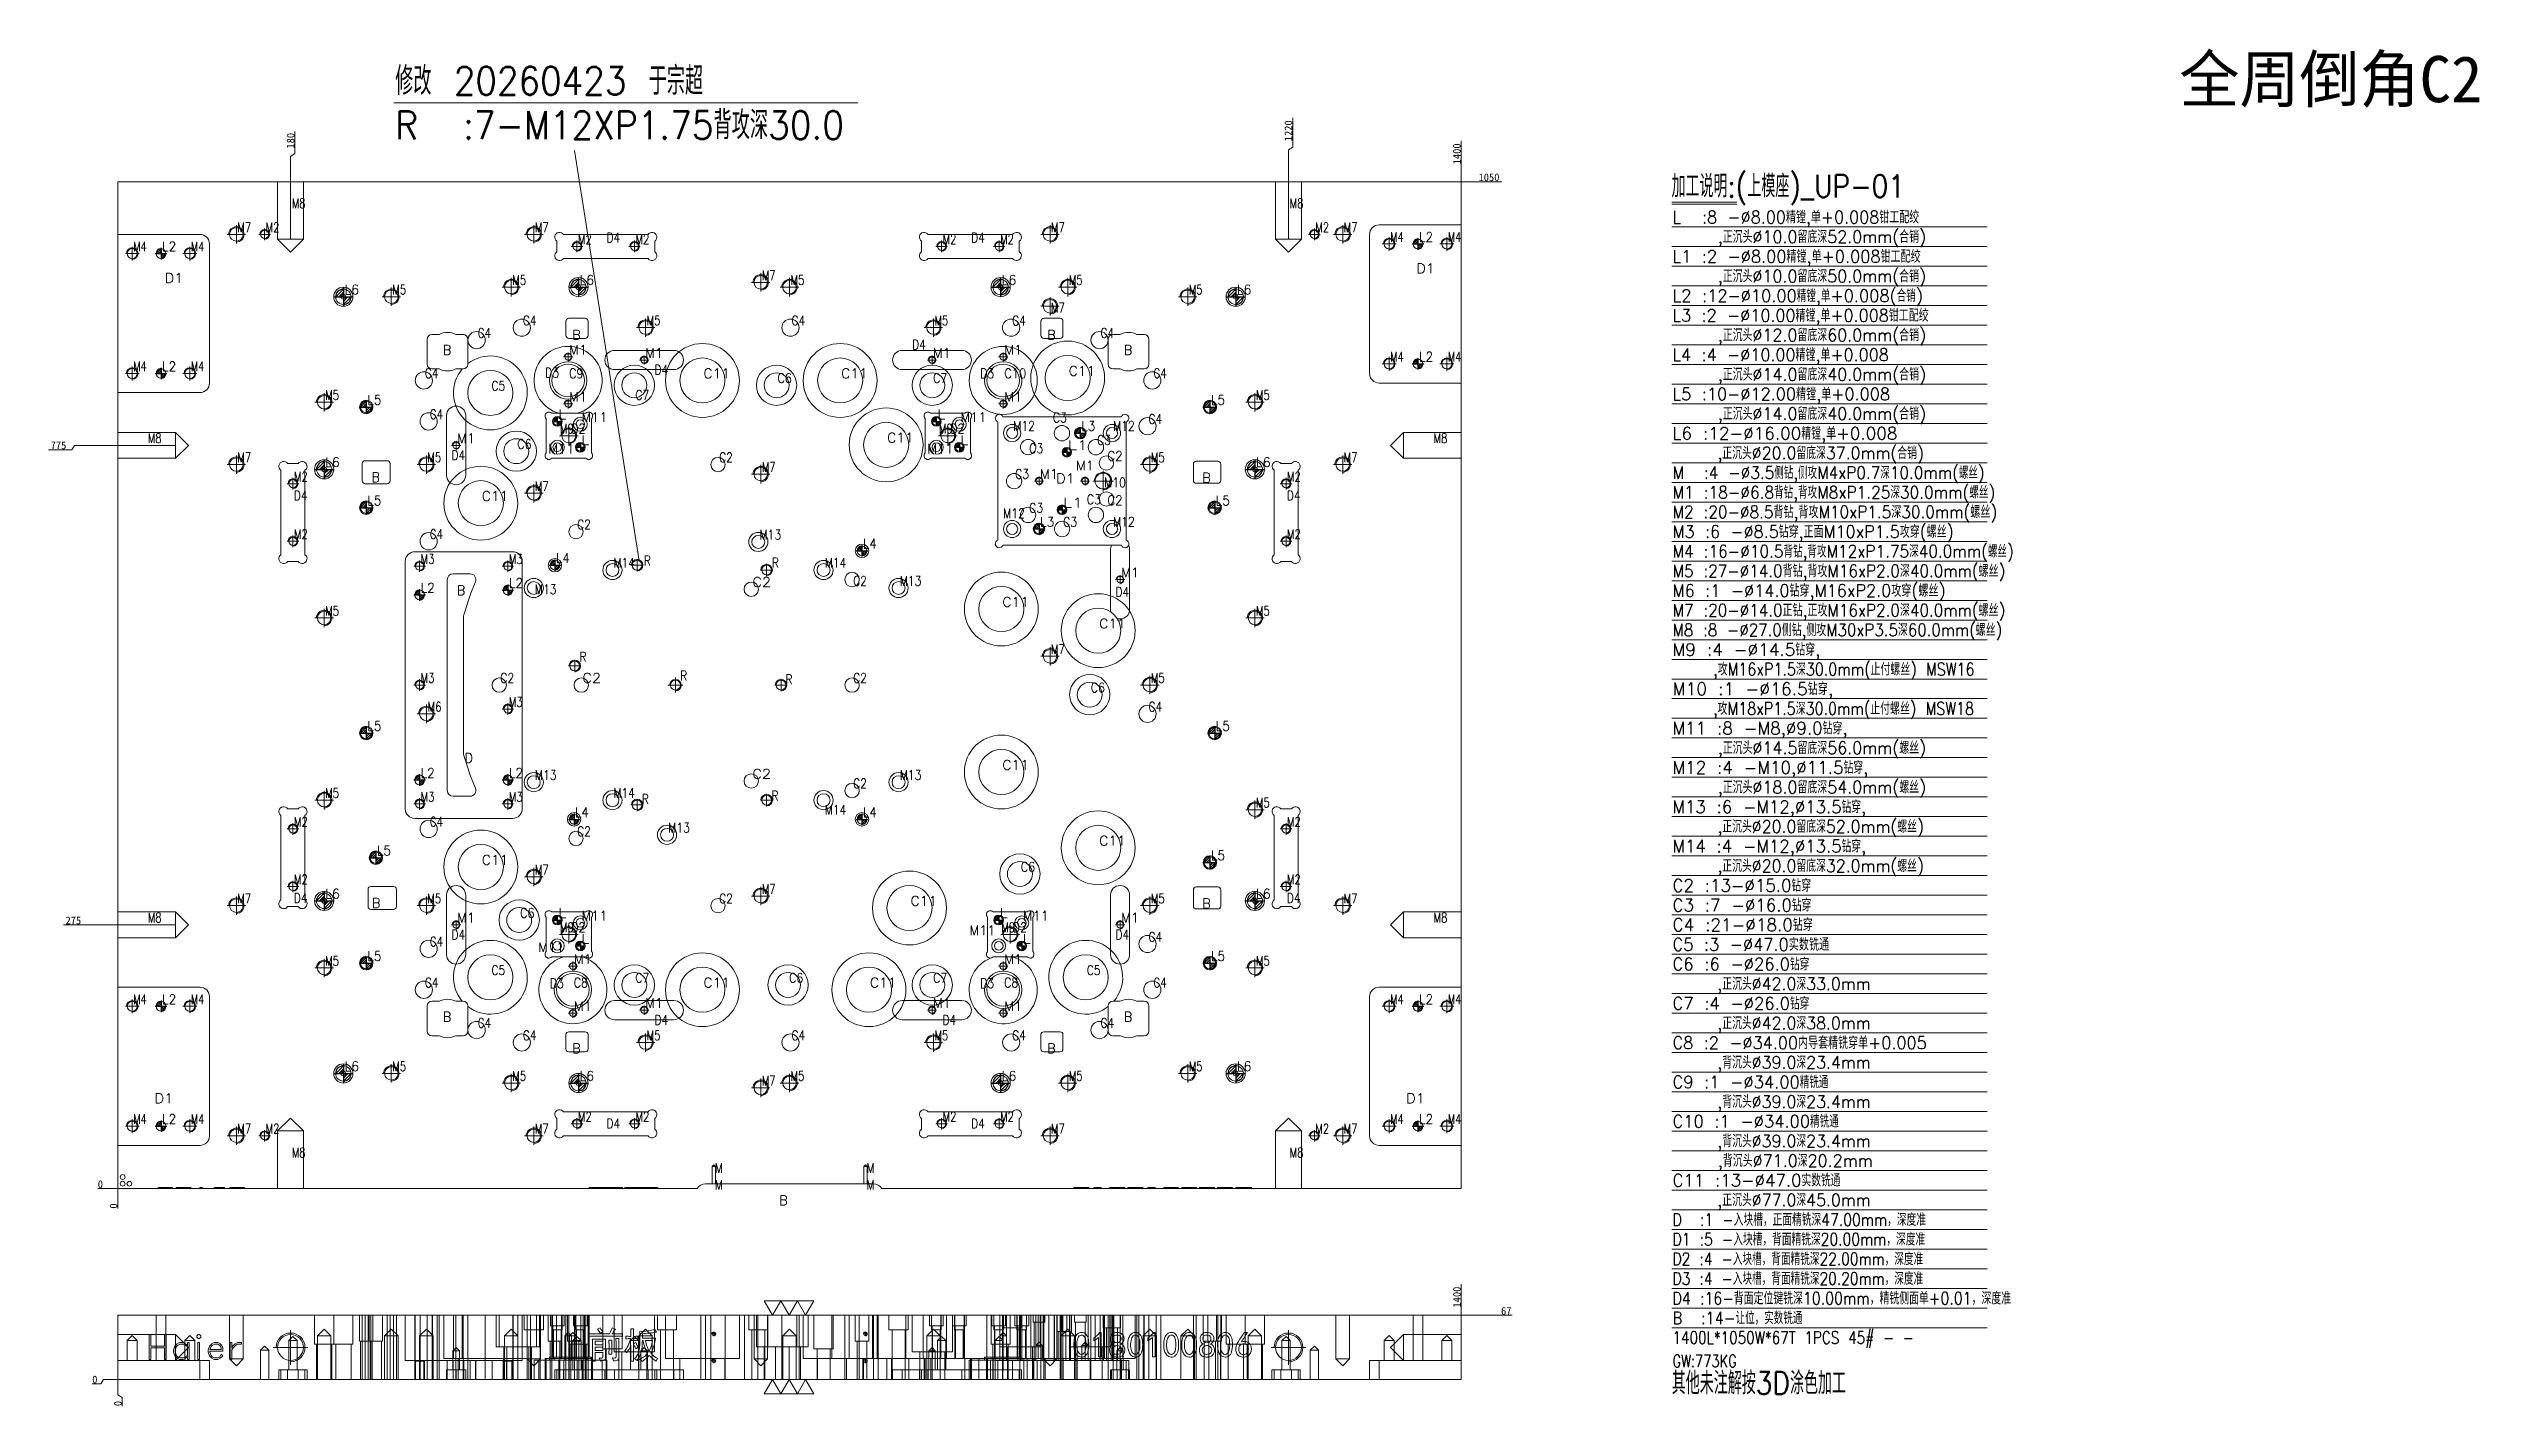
# Model space of a CAD drawing. Header units: millimetres. Extents: x 10529 to 13062, y 71179 to 72595.
import ezdxf
from ezdxf.enums import TextEntityAlignment as Align

# ---------------------------------------------------------------- set-up
doc = ezdxf.new("R2010")
doc.units = ezdxf.units.MM
for name, pattern in [('CENTER', [0]), ('DASHED', [0]), ('HIDDEN', [0])]:
    doc.linetypes.add(name, pattern=pattern)
for name, color, linetype in [('CENTER', 1, 'CENTER'), ('dim', 4, 'Continuous'), ('UP', 7, 'Continuous'), ('UP_O', 40, 'Continuous')]:
    doc.layers.add(name, color=color, linetype=linetype)
doc.styles.add('_PUG_ERP', font='txt')
doc.styles.add('chinesef_fs', font='txt.shx', dxfattribs={"bigfont": 'gbcbig.shx'})
doc.dimstyles.new('_PUG_ERP', dxfattribs={"dimtxt": 8, "dimasz": 1.5, "dimexe": 0.5, "dimexo": 0.5, "dimgap": 0.5, "dimtad": 1, "dimtxsty": '_PUG_ERP', "dimblk": 'CLOSEDBLANK', "dimcen": 0, "dimclrd": 4, "dimclre": 4, "dimclrt": 3, "dimazin": 3, "dimtfac": 1, "dimtmove": 0, "dimatfit": 3, "dimldrblk": 'CLOSEDBLANK', "dimlwd": 9, "dimlwe": 9})

msp = doc.modelspace()

# ---------------------------------------------------------------- texts
at = {"layer": 'dim'}
msp.add_text('全周倒角C2', height=48.1481, dxfattribs=at).set_placement((12907.585, 72563.952), align=Align.MIDDLE)
at = {"layer": 'dim', "color": 6, "lineweight": 13, "style": 'chinesef_fs'}
for s, height, width, p in [('修改 20260423 于宗超', 29.25, 0.8963, (10890.232, 72546.497)), ('R  :7-M12XP1.75背攻深30.0', 29.25, 0.9013, (10890.232, 72500.372)), ('R', 10, 0.8114, (11149.467, 72055.868)), ('R', 10, 0.8114, (11282.628, 72053.725)), ('R', 10, 0.8114, (11082.166, 71955.472)), ('R', 10, 0.8114, (11187.173, 71935.836)), ('R', 10, 0.8114, (11297.039, 71931.929)), ('R', 10, 0.8114, (11282.305, 71810.625)), ('R', 10, 0.8114, (11147.14, 71807.192))]:
    msp.add_text(s, height=height, dxfattribs=dict(at, width=width)).set_placement(p)
at = {"layer": 'dim', "color": 4, "lineweight": 13, "style": 'chinesef_fs'}
for s, height, width, p in [('加工说明:(上模座)_UP-01', 23.4, 0.8643, (12220.477, 72439.642)), ('M8', 10, 0.7599, (10782.431, 72428.513)), ('M8', 10, 0.7599, (11822.431, 72428.513)), ('M7', 10, 0.7599, (10725.791, 72403.443)), ('M2', 10, 0.7599, (10755.213, 72403.414)), ('M7', 10, 0.7599, (11035.791, 72403.443)), ('M7', 10, 0.7599, (11573.791, 72403.443)), ('M2', 10, 0.7599, (11849.25, 72403.414)), ('M7', 10, 0.7599, (11878.791, 72403.443)), ('M4', 10, 0.7404, (11927.251, 72393.424)), ('L2', 10, 0.9315, (11957.231, 72393.414)), ('M4', 10, 0.7404, (11987.251, 72393.424)), ('    ,正沉头%%c10.0留底深52.0mm(合销)', 13, 0.9351, (12221.487, 72392.045)), ('M4', 10, 0.7404, (10617.251, 72383.424)), ('L2', 10, 0.9315, (10647.231, 72383.414)), ('M4', 10, 0.7404, (10677.251, 72383.424)), ('M2', 10, 0.7599, (11080.731, 72390.913)), ('D4', 10, 0.8021, (11110.631, 72392.618)), ('M2', 10, 0.7599, (11140.731, 72390.913)), ('M2', 10, 0.7599, (11460.731, 72390.913)), ('D4', 10, 0.8021, (11490.631, 72392.618)), ('M2', 10, 0.7599, (11520.731, 72390.913)), ('D1', 10, 1.1106, (10649.881, 72350.564)), ('M5', 10, 0.7599, (11012.291, 72348.443)), ('L6', 10, 0.9625, (11082.331, 72348.463)), ('M7', 10, 0.7599, (11272.291, 72353.443)), ('M5', 10, 0.7599, (11302.291, 72348.443)), ('L6', 10, 0.9625, (11522.331, 72348.463)), ('M5', 10, 0.7599, (11592.291, 72348.443)), ('D1', 10, 1.1106, (11954.381, 72360.564)), ('    ,正沉头%%c10.0留底深50.0mm(合销)', 13, 0.9351, (12221.487, 72351.045)), ('L6', 10, 0.9625, (10837.331, 72338.463)), ('M5', 10, 0.7599, (10887.291, 72338.443)), ('M7', 10, 0.7599, (11573.791, 72319.668)), ('M5', 10, 0.7599, (11717.291, 72338.443)), ('L6', 10, 0.9625, (11767.331, 72338.463)), ('C4', 10, 0.8021, (10976.211, 72293.181)), ('C4', 10, 0.8021, (11023.311, 72306.181)), ('M5', 10, 0.7599, (11152.291, 72306.258)), ('C4', 10, 0.8021, (11303.311, 72306.181)), ('M5', 10, 0.7599, (11452.291, 72306.258)), ('C4', 10, 0.8021, (11533.265, 72306.17)), ('C4', 10, 0.8021, (11625.411, 72293.181)), ('    ,正沉头%%c12.0留底深60.0mm(合销)', 13, 0.9351, (12221.487, 72289.545)), ('B', 10, 0.9609, (10939.959, 72275.493)), ('M1', 10, 0.9957, (11071.461, 72275.603)), ('B', 10, 0.9609, (11074.84, 72291.293)), ('M1', 10, 0.9957, (11150.711, 72272.403)), ('D4', 10, 0.8021, (11429.011, 72281.138)), ('M1', 10, 0.9957, (11450.711, 72272.403)), ('M1', 10, 0.9957, (11524.961, 72275.603)), ('B', 10, 0.9609, (11569.84, 72291.293)), ('B', 10, 0.9609, (11649.719, 72275.493)), ('M4', 10, 0.7404, (11927.251, 72268.424)), ('L2', 10, 0.9315, (11957.231, 72268.414)), ('M4', 10, 0.7404, (11987.251, 72268.424)), ('M4', 10, 0.7404, (10617.251, 72258.424)), ('L2', 10, 0.9315, (10647.231, 72258.414)), ('M4', 10, 0.7404, (10677.251, 72258.424)), ('C4', 10, 0.8021, (10921.211, 72251.183)), ('D3', 10, 0.825, (11046.531, 72251.713)), ('C9', 10, 0.8493, (11071.486, 72251.116)), ('D4', 10, 0.8021, (11160.601, 72254.813)), ('C11', 10, 1.0625, (11211.486, 72251.116)), ('C6', 10, 0.8493, (11288.736, 72246.116)), ('C11', 10, 1.0625, (11354.986, 72251.116)), ('C7', 10, 0.825, (11450.986, 72246.116)), ('D3', 10, 0.825, (11500.031, 72251.063)), ('C10', 10, 0.875, (11524.986, 72251.116)), ('C11', 10, 1.0625, (11592.136, 72253.666)), ('C4', 10, 0.8021, (11680.411, 72251.183)), ('    ,正沉头%%c14.0留底深40.0mm(合销)', 13, 0.9351, (12221.487, 72248.545)), ('M5', 10, 0.7599, (10817.291, 72228.443)), ('L5', 10, 0.9315, (10861.171, 72223.433)), ('C5', 10, 0.825, (10990.486, 72238.116)), ('M1', 10, 0.9957, (11071.461, 72226.603)), ('C7', 10, 0.825, (11140.486, 72228.566)), ('M1', 10, 0.9957, (11524.961, 72226.603)), ('L5', 10, 0.9315, (11740.371, 72223.433)), ('M5', 10, 0.7599, (11787.291, 72228.443)), ('C4', 10, 0.8021, (10926.211, 72208.453)), ('L', 10, 1.1211, (11060.231, 72208.413)), ('M9', 10, 0.7804, (11061.761, 72193.443)), ('D2', 10, 0.825, (11073.972, 72193.363)), ('M11', 10, 0.9917, (11084.276, 72205.435)), ('L', 10, 1.1211, (11455.231, 72208.413)), ('M9', 10, 0.7804, (11456.761, 72193.443)), ('D2', 10, 0.825, (11468.972, 72193.363)), ('M11', 10, 0.9917, (11479.276, 72205.435)), ('M12', 10, 0.8264, (11534.341, 72196.27)), ('C3', 10, 0.825, (11575.713, 72204.93)), ('L3', 10, 0.9315, (11605.281, 72196.24)), ('M12', 10, 0.8264, (11638.341, 72196.27)), ('C4', 10, 0.8021, (11675.411, 72203.451)), ('    ,正沉头%%c14.0留底深40.0mm(合销)', 13, 0.9351, (12221.487, 72207.545)), ('M8', 10, 0.7599, (10632.431, 72183.513)), ('D4', 10, 0.8021, (10949.101, 72165.813)), ('M1', 10, 0.9957, (10954.711, 72183.403)), ('C6', 10, 0.8493, (11017.476, 72177.35)), ('M11', 10, 0.9917, (11049.746, 72172.66)), ('L', 10, 1.1211, (11084.231, 72181.413)), ('C11', 10, 1.0625, (11402.933, 72183.952)), ('M11', 10, 0.9917, (11444.746, 72172.66)), ('L', 10, 1.1211, (11479.231, 72181.413)), ('C3', 10, 0.825, (11551.006, 72172.81)), ('L1', 10, 1.3125, (11591.231, 72176.242)), ('C3', 10, 0.825, (11621.639, 72181.578)), ('M8', 10, 0.7599, (11972.431, 72183.513)), ('    ,正沉头%%c20.0留底深37.0mm(合销)', 13, 0.9271, (12221.487, 72166.545)), ('M7', 10, 0.7599, (10725.791, 72163.443)), ('M2', 10, 0.7599, (10784.731, 72143.413)), ('L6', 10, 0.9625, (10817.331, 72158.463)), ('B', 10, 0.9609, (10865.558, 72142.793)), ('M5', 10, 0.7599, (10923.791, 72163.443)), ('C2', 10, 0.825, (11227.781, 72163.434)), ('M7', 10, 0.7599, (11272.291, 72153.443)), ('C3', 10, 0.825, (11536.324, 72146.149)), ('M1', 10, 0.9957, (11562.268, 72146.232)), ('D1', 10, 1.1106, (11579.085, 72141.589)), ('M1', 10, 0.9957, (11599.681, 72155.007)), ('C2', 10, 0.8969, (11632.523, 72165.008)), ('M5', 10, 0.7599, (11677.791, 72163.443)), ('B', 10, 0.9609, (11731.458, 72142.293)), ('L6', 10, 0.9625, (11787.331, 72158.463)), ('M2', 10, 0.7599, (11819.731, 72143.413)), ('M7', 10, 0.7599, (11878.791, 72163.443)), ('M  :4 -%%c3.5侧钻,侧攻M4xP0.7深10.0mm(螺丝)', 13, 0.8963, (12221.487, 72146.045)), ('D4', 10, 0.8021, (10784.631, 72123.73)), ('L5', 10, 0.9315, (10861.171, 72118.433)), ('C11', 10, 1.0625, (10980.486, 72123.116)), ('M7', 10, 0.7599, (11035.791, 72133.443)), ('L1', 10, 1.3125, (11586.231, 72116.242)), ('C3', 10, 0.825, (11611.133, 72119.651)), ('M10', 10, 0.8264, (11629.11, 72137.428)), ('C2', 10, 0.8969, (11632.523, 72118.707)), ('L5', 10, 0.9315, (11745.371, 72118.433)), ('D4', 10, 0.8021, (11819.631, 72123.73)), ('M1 :18-%%c6.8背钻,背攻M8xP1.25深30.0mm(螺丝)', 13, 0.9013, (12221.487, 72125.545)), ('C2', 10, 0.825, (11079.748, 72093.438)), ('M12', 10, 0.8264, (11523.811, 72105.045)), ('C3', 10, 0.825, (11550.989, 72110.833)), ('L3', 10, 0.9315, (11562.281, 72096.24)), ('C3', 10, 0.825, (11586.39, 72096.23)), ('M12', 10, 0.8264, (11638.341, 72096.27)), ('M2 :20-%%c8.5背钻,背攻M10xP1.5深30.0mm(螺丝)', 13, 0.8957, (12221.487, 72105.045)), ('M3 :6 -%%c8.5钻穿,正面M10xP1.5攻穿(螺丝)', 13, 0.9386, (12221.487, 72084.545)), ('M2', 10, 0.7599, (10784.731, 72083.413)), ('C4', 10, 0.8021, (10926.211, 72083.452)), ('M13', 10, 0.8264, (11269.789, 72082.761)), ('L4', 10, 0.9023, (11377.771, 72073.433)), ('M2', 10, 0.7599, (11819.731, 72083.413)), ('M4 :16-%%c10.5背钻,背攻M12xP1.75深40.0mm(螺丝)', 13, 0.8994, (12221.487, 72064.045)), ('M3', 10, 0.7599, (10916.731, 72057.447)), ('M3', 10, 0.7599, (11008.731, 72057.447)), ('L4', 10, 0.9023, (11057.771, 72058.433)), ('M14', 10, 0.8114, (11117.831, 72053.463)), ('M14', 10, 0.8114, (11337.831, 72053.463)), ('M1', 10, 0.9957, (11646.711, 72043.403)), ('M5 :27-%%c14.0背钻,背攻M16xP2.0深40.0mm(螺丝)', 13, 0.892, (12221.487, 72043.545)), ('L2', 10, 0.9315, (10916.731, 72027.447)), ('B', 10, 0.9609, (10954.593, 72024.827)), ('L2', 10, 0.9315, (11008.731, 72032.447)), ('M13', 10, 0.8264, (11035.804, 72025.912)), ('C2', 10, 1.1106, (11262.423, 72033.433)), ('C2', 10, 0.825, (11367.451, 72034.663)), ('M13', 10, 0.8264, (11415.979, 72034.687)), ('D4', 10, 0.8021, (11641.101, 72023.221)), ('M6 :1 -%%c14.0钻穿,M16xP2.0攻穿(螺丝)', 13, 0.9446, (12221.487, 72023.045)), ('M5', 10, 0.7599, (10817.291, 72003.443)), ('C11', 10, 1.0625, (11522.986, 72012.724)), ('C11', 10, 1.0625, (11623.986, 71990.221)), ('M5', 10, 0.7599, (11787.291, 72003.443)), ('M7 :20-%%c14.0正钻,正攻M16xP2.0深40.0mm(螺丝)', 13, 0.892, (12221.487, 72002.545)), ('M7', 10, 0.7599, (11573.791, 71963.443)), ('M8 :8 -%%c27.0侧钻,侧攻M30xP3.5深60.0mm(螺丝)', 13, 0.8827, (12221.487, 71982.045)), ('M9 :4 -%%c14.5钻穿,', 13, 0.9918, (12221.487, 71961.545)), ('    ,攻M16xP1.5深30.0mm(止付螺丝) MSW16', 13, 0.8402, (12221.487, 71941.045)), ('M3', 10, 0.7599, (10916.731, 71933.447)), ('C2', 10, 0.825, (10999.748, 71933.438)), ('C2', 10, 1.1106, (11085.253, 71933.433)), ('C2', 10, 0.825, (11367.451, 71933.438)), ('C6', 10, 0.8493, (11615.136, 71923.416)), ('M5', 10, 0.7599, (11677.791, 71933.443)), ('M10 :1 -%%c16.5钻穿,', 13, 1.0056, (12221.487, 71920.545)), ('M6', 10, 0.7804, (10923.791, 71903.443)), ('M3', 10, 0.7599, (11008.731, 71908.447)), ('C4', 10, 0.8021, (11675.411, 71903.453)), ('    ,攻M18xP1.5深30.0mm(止付螺丝) MSW18', 13, 0.8388, (12221.487, 71900.045)), ('L5', 10, 0.9315, (10861.171, 71883.433)), ('L5', 10, 0.9315, (11745.371, 71883.433)), ('M11 :8 -M8,%%c9.0钻穿,', 13, 0.9833, (12221.487, 71879.545)), ('    ,正沉头%%c14.5留底深56.0mm(螺丝)', 13, 0.9351, (12221.487, 71859.045)), ('D', 10, 0.9609, (10962.631, 71849.997)), ('C11', 10, 1.0625, (11522.986, 71842.724)), ('M12 :4 -M10,%%c11.5钻穿,', 13, 0.9825, (12221.487, 71838.545)), ('M5', 10, 0.7599, (10817.291, 71813.443)), ('L2', 10, 0.9315, (10916.731, 71834.447)), ('L2', 10, 0.9315, (11008.731, 71834.447)), ('M13', 10, 0.8264, (11035.804, 71832.238)), ('M14', 10, 0.8114, (11117.831, 71813.463)), ('C2', 10, 1.1106, (11262.423, 71833.433)), ('C2', 10, 0.825, (11367.451, 71823.438)), ('M13', 10, 0.8264, (11415.979, 71832.238)), ('    ,正沉头%%c18.0留底深54.0mm(螺丝)', 13, 0.9351, (12221.487, 71818.045)), ('M3', 10, 0.7599, (10916.731, 71809.447)), ('M3', 10, 0.7599, (11008.731, 71809.447)), ('L4', 10, 0.9023, (11077.771, 71793.433)), ('M14', 10, 0.8114, (11337.831, 71795.913)), ('L4', 10, 0.9023, (11377.771, 71793.433)), ('M5', 10, 0.7599, (11787.291, 71803.443)), ('M13 :6 -M12,%%c13.5钻穿,', 13, 0.9713, (12221.487, 71797.545)), ('M2', 10, 0.7599, (10784.731, 71783.413)), ('C4', 10, 0.8021, (10926.211, 71783.452)), ('C2', 10, 0.825, (11079.748, 71773.438)), ('M13', 10, 0.8264, (11174.705, 71777.32)), ('C11', 10, 1.0625, (11623.986, 71763.716)), ('M2', 10, 0.7599, (11819.731, 71783.413)), ('M14 :4 -M12,%%c13.5钻穿,', 13, 0.9713, (12221.487, 71756.545)), ('    ,正沉头%%c20.0留底深52.0mm(螺丝)', 13, 0.9271, (12221.487, 71777.045)), ('L5', 10, 0.9315, (10871.171, 71753.433)), ('C11', 10, 1.0625, (10980.486, 71743.716)), ('C6', 10, 0.8493, (11542.313, 71736.444)), ('L5', 10, 0.9315, (11740.371, 71748.433)), ('    ,正沉头%%c20.0留底深32.0mm(螺丝)', 13, 0.9271, (12221.487, 71736.045)), ('M2', 10, 0.7599, (10784.731, 71723.413)), ('M7', 10, 0.7599, (11035.791, 71733.443)), ('M7', 10, 0.7599, (11272.291, 71713.443)), ('M2', 10, 0.7599, (11819.731, 71723.413)), ('C2 :13-%%c15.0钻穿', 13, 0.9766, (12221.487, 71715.545)), ('M7', 10, 0.7599, (10725.791, 71703.443)), ('D4', 10, 0.8021, (10784.631, 71703.91)), ('L6', 10, 0.9625, (10817.331, 71708.463)), ('B', 10, 0.9609, (10866.086, 71698.793)), ('M5', 10, 0.7599, (10923.791, 71703.443)), ('C6', 10, 0.8493, (11020.497, 71688.388)), ('L', 10, 1.1211, (11060.231, 71688.413)), ('M11', 10, 0.9917, (11084.276, 71685.435)), ('C2', 10, 0.825, (11227.781, 71703.434)), ('C11', 10, 1.0625, (11427.284, 71700.961)), ('L', 10, 1.1211, (11520.231, 71688.413)), ('M11', 10, 0.9917, (11544.276, 71685.435)), ('M5', 10, 0.7599, (11677.791, 71703.443)), ('B', 10, 0.9609, (11731.458, 71698.293)), ('L6', 10, 0.9625, (11787.331, 71708.463)), ('D4', 10, 0.8021, (11819.631, 71703.91)), ('M7', 10, 0.7599, (11878.791, 71703.443)), ('C3 :7 -%%c16.0钻穿', 13, 0.9766, (12221.487, 71695.045)), ('M8', 10, 0.7599, (10632.431, 71683.513)), ('D4', 10, 0.8021, (10949.101, 71665.813)), ('M1', 10, 0.9957, (10954.711, 71683.403)), ('M9', 10, 0.7804, (11061.761, 71673.443)), ('D2', 10, 0.825, (11073.972, 71673.363)), ('L', 10, 1.1211, (11084.231, 71661.413)), ('M11', 10, 0.9917, (11488.686, 71670.21)), ('M9', 10, 0.7804, (11521.761, 71673.443)), ('D2', 10, 0.825, (11533.972, 71673.363)), ('L', 10, 1.1211, (11544.231, 71661.413)), ('D4', 10, 0.8021, (11641.101, 71665.813)), ('M1', 10, 0.9957, (11646.711, 71683.403)), ('C4', 10, 0.8021, (11675.411, 71663.453)), ('M8', 10, 0.7599, (11972.431, 71683.513)), ('C5 :3 -%%c47.0实数铣通', 13, 0.9509, (12221.487, 71654.045)), ('C4 :21-%%c18.0钻穿', 13, 0.9883, (12221.487, 71674.545)), ('M5', 10, 0.7599, (10817.291, 71638.443)), ('L5', 10, 0.9315, (10861.171, 71643.433)), ('C4', 10, 0.8021, (10926.211, 71658.453)), ('M11', 10, 0.9917, (11039.216, 71652.66)), ('M1', 10, 0.9957, (11076.461, 71640.203)), ('M1', 10, 0.9957, (11524.961, 71640.203)), ('L5', 10, 0.9315, (11740.371, 71643.433)), ('M5', 10, 0.7599, (11787.291, 71638.443)), ('C6 :6 -%%c26.0钻穿', 13, 0.9615, (12221.487, 71633.545)), ('C4', 10, 0.8021, (10921.211, 71615.723)), ('C5', 10, 0.825, (10990.486, 71628.716)), ('D3', 10, 0.825, (11051.531, 71615.013)), ('C8', 10, 0.825, (11076.486, 71615.716)), ('C7', 10, 0.825, (11140.486, 71620.716)), ('C11', 10, 1.0625, (11211.486, 71615.716)), ('C6', 10, 0.8493, (11300.736, 71620.716)), ('C11', 10, 1.0625, (11384.986, 71615.716)), ('C7', 10, 0.825, (11450.986, 71620.716)), ('D3', 10, 0.825, (11500.031, 71615.013)), ('C8', 10, 0.825, (11524.986, 71615.716)), ('C5', 10, 0.825, (11610.986, 71628.716)), ('C4', 10, 0.8021, (11680.411, 71615.723)), ('    ,正沉头%%c42.0深33.0mm', 13, 0.9266, (12221.487, 71613.045)), ('M4', 10, 0.7404, (10617.251, 71598.423)), ('L2', 10, 0.9315, (10647.231, 71598.413)), ('M4', 10, 0.7404, (10677.251, 71598.423)), ('M1', 10, 0.9957, (11076.461, 71591.203)), ('M1', 10, 0.9957, (11150.711, 71594.403)), ('M1', 10, 0.9957, (11450.711, 71594.403)), ('M1', 10, 0.9957, (11524.961, 71591.203)), ('M4', 10, 0.7404, (11927.251, 71598.423)), ('L2', 10, 0.9315, (11957.231, 71598.413)), ('M4', 10, 0.7404, (11987.251, 71598.423)), ('C7 :4 -%%c26.0钻穿', 13, 0.9615, (12221.487, 71592.545)), ('B', 10, 0.9609, (10939.959, 71580.092)), ('C4', 10, 0.8021, (10976.211, 71573.724)), ('C4', 10, 0.8021, (11023.311, 71560.723)), ('M5', 10, 0.7599, (11152.291, 71560.628)), ('D4', 10, 0.8021, (11160.601, 71576.813)), ('C4', 10, 0.8021, (11303.311, 71560.723)), ('M5', 10, 0.7599, (11452.291, 71560.628)), ('D4', 10, 0.8021, (11460.601, 71576.813)), ('C4', 10, 0.8021, (11533.311, 71560.723)), ('C4', 10, 0.8021, (11625.411, 71573.724)), ('B', 10, 0.9609, (11649.719, 71580.092)), ('    ,正沉头%%c42.0深38.0mm', 13, 0.9266, (12221.487, 71572.045)), ('B', 10, 0.9609, (11074.84, 71547.243)), ('B', 10, 0.9609, (11569.84, 71547.243)), ('C8 :2 -%%c34.00内导套精铣穿单+0.005', 13, 0.9445, (12221.487, 71551.545)), ('    ,背沉头%%c39.0深23.4mm', 13, 0.9266, (12221.487, 71531.045)), ('L6', 10, 0.9625, (10837.331, 71528.463)), ('M5', 10, 0.7599, (10887.291, 71528.443)), ('M5', 10, 0.7599, (11012.291, 71518.443)), ('L6', 10, 0.9625, (11082.331, 71518.463)), ('M7', 10, 0.7599, (11272.291, 71513.443)), ('M5', 10, 0.7599, (11302.291, 71518.443)), ('L6', 10, 0.9625, (11522.331, 71518.463)), ('M5', 10, 0.7599, (11592.291, 71518.443)), ('M5', 10, 0.7599, (11717.291, 71528.443)), ('L6', 10, 0.9625, (11767.331, 71528.463)), ('C9 :1 -%%c34.00精铣通', 13, 0.9574, (12221.487, 71510.545)), ('D1', 10, 1.1106, (10639.351, 71495.138)), ('D1', 10, 1.1106, (11943.851, 71495.138)), ('    ,背沉头%%c39.0深23.4mm', 13, 0.9266, (12221.487, 71490.045)), ('M4', 10, 0.7404, (10617.251, 71473.423)), ('L2', 10, 0.9315, (10647.231, 71473.413)), ('M4', 10, 0.7404, (10677.251, 71473.423)), ('M7', 10, 0.7599, (10725.791, 71463.443)), ('M2', 10, 0.7599, (10755.213, 71463.413)), ('M7', 10, 0.7599, (11035.791, 71463.443)), ('M2', 10, 0.7599, (11080.731, 71475.913)), ('D4', 10, 0.8021, (11110.631, 71468.843)), ('M2', 10, 0.7599, (11140.731, 71475.913)), ('M2', 10, 0.7599, (11460.731, 71475.913)), ('D4', 10, 0.8021, (11490.631, 71468.843)), ('M2', 10, 0.7599, (11520.731, 71475.913)), ('M7', 10, 0.7599, (11573.791, 71463.443)), ('M2', 10, 0.7599, (11849.25, 71463.413)), ('M7', 10, 0.7599, (11878.791, 71463.443)), ('M4', 10, 0.7404, (11927.251, 71473.423)), ('L2', 10, 0.9315, (11957.231, 71473.413)), ('M4', 10, 0.7404, (11987.251, 71473.423)), ('C10 :1 -%%c34.00精铣通', 13, 0.9577, (12221.487, 71469.545)), ('M8', 10, 0.7599, (10782.431, 71438.513)), ('M8', 10, 0.7599, (11822.431, 71438.513)), ('    ,背沉头%%c39.0深23.4mm', 13, 0.9266, (12221.487, 71449.045)), ('    ,背沉头%%c71.0深20.2mm', 13, 0.9367, (12221.487, 71428.545)), ('M', 10, 0.8408, (11223.216, 71422.383)), ('M', 10, 0.8408, (11381.216, 71422.383)), ('C11 :13-%%c47.0实数铣通', 13, 0.9735, (12221.487, 71408.045)), ('M', 10, 0.8408, (11223.216, 71404.833)), ('B', 10, 0.9609, (11290.548, 71388.793)), ('M', 10, 0.8408, (11381.216, 71404.833)), ('    ,正沉头%%c77.0深45.0mm', 13, 0.9266, (12221.487, 71387.545)), ('D  :1 -入块槽，正面精铣深47.00mm，深度准', 13, 0.821, (12221.487, 71367.045)), ('D2 :4 -入块槽，背面精铣深22.00mm，深度准', 13, 0.813, (12221.487, 71326.045)), ('D1 :5 -入块槽，背面精铣深20.00mm，深度准', 13, 0.8194, (12221.487, 71346.545)), ('D3 :4 -入块槽，背面精铣深20.20mm，深度准', 13, 0.813, (12221.487, 71305.545)), ('D4 :16-背面定位键铣深10.00mm，精铣侧面单+0.01，深度准', 13, 0.8325, (12221.487, 71285.045)), ('B  :14-让位，实数铣通', 13, 0.8506, (12221.487, 71264.545)), ('1400L*1050W*67T 1PCS 45# - - ', 13, 0.7963, (12221.487, 71244.045)), ('GW:773KG ', 13, 0.765, (12221.487, 71219.645))]:
    msp.add_text(s, height=height, dxfattribs=dict(at, width=width)).set_placement(p)
at = {"layer": 'dim', "color": 5, "lineweight": 13, "style": 'chinesef_fs'}
for s, width, p in [('L  :8 -%%c8.00精镗,单+0.008钳工配绞', 0.9412, (12221.487, 72412.545)), ('L1 :2 -%%c8.00精镗,单+0.008钳工配绞', 0.9487, (12221.487, 72371.545)), ('L3 :2 -%%c10.00精镗,单+0.008钳工配绞', 0.9406, (12221.487, 72310.045))]:
    msp.add_text(s, height=13, dxfattribs=dict(at, width=width)).set_placement(p)
at = {"layer": 'dim', "color": 1, "lineweight": 13, "style": 'chinesef_fs'}
for s, width, p in [('L2 :12-%%c10.00精镗,单+0.008(合销)', 0.9535, (12221.487, 72330.545)), ('L4 :4 -%%c10.00精镗,单+0.008', 0.9406, (12221.487, 72269.045)), ('L5 :10-%%c12.00精镗,单+0.008', 0.9477, (12221.487, 72228.045)), ('L6 :12-%%c16.00精镗,单+0.008', 0.9879, (12221.487, 72187.045))]:
    msp.add_text(s, height=13, dxfattribs=dict(at, width=width)).set_placement(p)
at = {"layer": 'dim', "color": 21, "lineweight": 13, "style": 'chinesef_fs', "width": 0.8663}
msp.add_text('其他未注解按3D涂色加工', height=23.4, dxfattribs=at).set_placement((12220.697, 71191.442))

# ---------------------------------------------------------------- blocks, each defined once
blk = doc.blocks.new('*D735')
at = {"layer": 'Defpoints', "color": 0}
for p in [(12001.2, 72456), (12016.2, 72456), (10601.2, 71406)]:
    blk.add_point(p, dxfattribs=at)
at = {"layer": 'dim', "color": 4, "lineweight": 9}
for p, q in [((12001.7, 72456), (12010.2, 72456)), ((12010.2, 72456), (12013.2, 72456)), ((12013.2, 72456), (12043.7, 72456))]:
    blk.add_line(p, q, dxfattribs=at)
at = {"layer": 'dim', "color": 3, "lineweight": 13, "insert": (12030.2, 72460.5), "char_height": 8, "attachment_point": 5, "style": '_PUG_ERP'}
blk.add_mtext('1050', dxfattribs=at)
blk = doc.blocks.new('_ClosedBlank')
blk = doc.blocks.new('*D736')
at = {"layer": 'Defpoints', "color": 0}
for p in [(10586.2, 71406), (10601.2, 71406), (10601.2, 71406)]:
    blk.add_point(p, dxfattribs=at)
at = {"layer": 'dim', "color": 4, "lineweight": 9}
blk.add_line((10600.7, 71406), (10580.4, 71406), dxfattribs=at)
at = {"layer": 'dim', "color": 3, "lineweight": 13, "insert": (10583, 71410.5), "char_height": 8, "attachment_point": 5, "style": '_PUG_ERP'}
blk.add_mtext('0', dxfattribs=at)
blk = doc.blocks.new('*D737')
at = {"layer": 'Defpoints', "color": 0}
for p in [(10601.2, 71406), (10601.2, 71406), (10601.2, 71391)]:
    blk.add_point(p, dxfattribs=at)
at = {"layer": 'dim', "color": 4, "lineweight": 9}
blk.add_line((10601.2, 71405.5), (10601.2, 71385.2), dxfattribs=at)
at = {"layer": 'dim', "color": 3, "lineweight": 13, "insert": (10596.7, 71387.8), "char_height": 8, "attachment_point": 5, "rotation": 90, "style": '_PUG_ERP'}
blk.add_mtext('0', dxfattribs=at)
blk = doc.blocks.new('*D738')
at = {"layer": 'Defpoints', "color": 0}
for p in [(12001.2, 72471), (12001.2, 72456), (10601.2, 71406)]:
    blk.add_point(p, dxfattribs=at)
at = {"layer": 'dim', "color": 4, "lineweight": 9}
blk.add_line((12001.2, 72456.5), (12001.2, 72498.5), dxfattribs=at)
at = {"layer": 'dim', "color": 3, "lineweight": 13, "insert": (11996.7, 72485), "char_height": 8, "attachment_point": 5, "rotation": 90, "style": '_PUG_ERP'}
blk.add_mtext('1400', dxfattribs=at)
blk = doc.blocks.new('*D739')
at = {"layer": 'Defpoints', "color": 0}
for p in [(12001.2, 71273.8), (12041.4, 71273.8), (10601.2, 71206.8)]:
    blk.add_point(p, dxfattribs=at)
at = {"layer": 'dim', "color": 4, "lineweight": 9}
for p, q in [((12001.7, 71273.8), (12035.4, 71273.8)), ((12035.4, 71273.8), (12038.4, 71273.8)), ((12038.4, 71273.8), (12054.5, 71273.8))]:
    blk.add_line(p, q, dxfattribs=at)
at = {"layer": 'dim', "color": 3, "lineweight": 13, "insert": (12048.2, 71278.3), "char_height": 8, "attachment_point": 5, "style": '_PUG_ERP'}
blk.add_mtext('67', dxfattribs=at)
blk = doc.blocks.new('*D740')
at = {"layer": 'Defpoints', "color": 0}
for p in [(10580.3, 71202.3), (10601.2, 71206.8), (10601.2, 71206.8)]:
    blk.add_point(p, dxfattribs=at)
at = {"layer": 'dim', "color": 4, "lineweight": 9}
for p, q in [((10583.3, 71202.3), (10574.5, 71202.3)), ((10586.3, 71206.8), (10583.3, 71202.3)), ((10600.7, 71206.8), (10586.3, 71206.8))]:
    blk.add_line(p, q, dxfattribs=at)
at = {"layer": 'dim', "color": 3, "lineweight": 13, "insert": (10577.2, 71206.8), "char_height": 8, "attachment_point": 5, "style": '_PUG_ERP'}
blk.add_mtext('0', dxfattribs=at)
blk = doc.blocks.new('*D741')
at = {"layer": 'Defpoints', "color": 0}
for p in [(10601.2, 71206.8), (10601.2, 71206.8), (10605.7, 71185)]:
    blk.add_point(p, dxfattribs=at)
at = {"layer": 'dim', "color": 4, "lineweight": 9}
for p, q in [((10601.2, 71206.3), (10601.2, 71191)), ((10601.2, 71191), (10605.7, 71188)), ((10605.7, 71188), (10605.7, 71179.1))]:
    blk.add_line(p, q, dxfattribs=at)
at = {"layer": 'dim', "color": 3, "lineweight": 13, "insert": (10601.2, 71181.8), "char_height": 8, "attachment_point": 5, "rotation": 90, "style": '_PUG_ERP'}
blk.add_mtext('0', dxfattribs=at)
blk = doc.blocks.new('*D742')
at = {"layer": 'Defpoints', "color": 0}
for p in [(12001.2, 71278.8), (12001.2, 71273.8), (10601.2, 71206.8)]:
    blk.add_point(p, dxfattribs=at)
at = {"layer": 'dim', "color": 4, "lineweight": 9}
blk.add_line((12001.2, 71274.3), (12001.2, 71306.3), dxfattribs=at)
at = {"layer": 'dim', "color": 3, "lineweight": 13, "insert": (11996.7, 71292.8), "char_height": 8, "attachment_point": 5, "rotation": 90, "style": '_PUG_ERP'}
blk.add_mtext('1400', dxfattribs=at)
blk = doc.blocks.new('pg_hx_L0')
at = {"color": 230}
for p, q in [((-0.6, 0), (0.6, 0)), ((-0.5, 0), (0, 0.5)), ((-0.3, 0), (0, 0.3)), ((-0.1, 0), (0, 0.1)), ((0, 0.6), (0, -0.6)), ((0.1, 0), (0, -0.1)), ((0.5, 0), (0, -0.5)), ((0.3, 0), (0, -0.3))]:
    blk.add_line(p, q, dxfattribs=at)
for start, end in [(90, 180), (270, 0)]:
    blk.add_arc((0, 0), 0.5, start, end, dxfattribs=at)
blk = doc.blocks.new('pg_hx_LLL0')
blk.add_blockref('pg_hx_L0', (0, 0))
blk = doc.blocks.new('*D743')
at = {"layer": 'Defpoints', "color": 0}
for p in [(10785.7, 72488.4), (10781.2, 72396), (10601.2, 71406)]:
    blk.add_point(p, dxfattribs=at)
at = {"layer": 'dim', "color": 4, "lineweight": 9}
for p, q in [((10785.7, 72485.4), (10785.7, 72508.4)), ((10781.2, 72482.4), (10785.7, 72485.4)), ((10781.2, 72396.5), (10781.2, 72482.4))]:
    blk.add_line(p, q, dxfattribs=at)
at = {"layer": 'dim', "color": 3, "lineweight": 13, "insert": (10781.2, 72498.7), "char_height": 8, "attachment_point": 5, "rotation": 90, "style": '_PUG_ERP'}
blk.add_mtext('180', dxfattribs=at)
blk = doc.blocks.new('*D744')
at = {"layer": 'Defpoints', "color": 0}
for p in [(11825.7, 72495.1), (11821.2, 72396), (10601.2, 71406)]:
    blk.add_point(p, dxfattribs=at)
at = {"layer": 'dim', "color": 4, "lineweight": 9}
for p, q in [((11825.7, 72492.1), (11825.7, 72522.6)), ((11821.2, 72489.1), (11825.7, 72492.1)), ((11821.2, 72396.5), (11821.2, 72489.1))]:
    blk.add_line(p, q, dxfattribs=at)
at = {"layer": 'dim', "color": 3, "lineweight": 13, "insert": (11821.2, 72509.1), "char_height": 8, "attachment_point": 5, "rotation": 90, "style": '_PUG_ERP'}
blk.add_mtext('1220', dxfattribs=at)
blk = doc.blocks.new('*D745')
at = {"layer": 'Defpoints', "color": 0}
for p in [(10550.1, 72176.5), (10661.2, 72181), (10601.2, 71406)]:
    blk.add_point(p, dxfattribs=at)
at = {"layer": 'dim', "color": 4, "lineweight": 9}
for p, q in [((10553.1, 72176.5), (10529, 72176.5)), ((10556.1, 72181), (10553.1, 72176.5)), ((10660.7, 72181), (10556.1, 72181))]:
    blk.add_line(p, q, dxfattribs=at)
at = {"layer": 'dim', "color": 3, "lineweight": 13, "insert": (10539.3, 72181), "char_height": 8, "attachment_point": 5, "style": '_PUG_ERP'}
blk.add_mtext('775', dxfattribs=at)
blk = doc.blocks.new('*D746')
at = {"layer": 'Defpoints', "color": 0}
for p in [(10565.6, 71681), (10661.2, 71681), (10601.2, 71406)]:
    blk.add_point(p, dxfattribs=at)
at = {"layer": 'dim', "color": 4, "lineweight": 9}
blk.add_line((10660.7, 71681), (10544.5, 71681), dxfattribs=at)
at = {"layer": 'dim', "color": 3, "lineweight": 13, "insert": (10554.8, 71685.5), "char_height": 8, "attachment_point": 5, "style": '_PUG_ERP'}
blk.add_mtext('275', dxfattribs=at)

# ---------------------------------------------------------------- dimensions: what is measured, and where the dimension line sits
at = {"layer": 'dim', "lineweight": 13}
for feature_location, offset, dtype, origin, picture, middle in [((11821.198, 72396), (4.5, 99.096), 1, (10601.198, 71406), '*D744', (11821.198, 72509.12)), ((10781.198, 72396), (4.5, 92.449), 1, (10601.198, 71406), '*D743', (10781.198, 72498.663)), ((12001.198, 72456), (0, 15), 1, (10601.198, 71406), '*D738', (11996.698, 72485.024)), ((12001.198, 72456), (15, 0), 0, (10601.198, 71406), '*D735', (12030.222, 72460.5)), ((10661.198, 72181), (-111.097, -4.5), 0, (10601.198, 71406), '*D745', (10539.315, 72181)), ((10661.198, 71681), (-95.612, 0), 0, (10601.198, 71406), '*D746', (10554.8, 71685.5)), ((10601.198256828, 71405.99999999), (-15, 0), 0, (10601.198256828, 71405.99999999), '*D736', (10583.031590161, 71410.49999999)), ((10601.198256828, 71405.99999999), (0, -15), 1, (10601.198256828, 71405.99999999), '*D737', (10596.698256828, 71387.833333323)), ((12001.198, 71273.797), (0, 5), 1, (10601.198, 71206.797), '*D742', (11996.698, 71292.82)), ((12001.198, 71273.797), (40.23, 0), 0, (10601.198, 71206.797), '*D739', (12048.214, 71278.297)), ((10601.198256828, 71206.796616582), (-20.8804206, -4.5), 0, (10601.198256828, 71206.796616582), '*D740', (10577.151169561, 71206.796616582)), ((10601.198256828, 71206.796616582), (4.5, -21.834521327), 1, (10601.198256828, 71206.796616582), '*D741', (10601.198256828, 71181.795428589))]:
    dim = msp.add_ordinate_dim(feature_location=feature_location, offset=offset, dtype=dtype, origin=origin, dimstyle='_PUG_ERP', dxfattribs=at)
    dim.commit()
    dim.dimension.update_dxf_attribs({"geometry": picture, "text_midpoint": middle})

# ---------------------------------------------------------------- linework, layer by layer
at = {"layer": 'CENTER', "color": 1, "linetype": 'CENTER', "lineweight": 13}
for p, q in [((11135.849, 72055.999), (11148.831, 72055.999)), ((11142.34, 72049.508), (11142.34, 72062.49)), ((11270.849, 72050.999), (11283.831, 72050.999)), ((11277.34, 72044.508), (11277.34, 72057.49)), ((11070.849, 71950.999), (11083.831, 71950.999)), ((11077.34, 71944.508), (11077.34, 71957.49)), ((11175.849, 71930.999), (11188.831, 71930.999)), ((11182.34, 71924.508), (11182.34, 71937.49)), ((11285.849, 71930.999), (11298.831, 71930.999)), ((11292.34, 71924.508), (11292.34, 71937.49)), ((11135.849, 71805.999), (11148.831, 71805.999)), ((11142.34, 71799.508), (11142.34, 71812.49)), ((11270.849, 71810.999), (11283.831, 71810.999)), ((11277.34, 71804.508), (11277.34, 71817.49))]:
    msp.add_line(p, q, dxfattribs=at)
at = {"layer": 'dim', "color": 6, "linetype": 'Continuous', "lineweight": 18}
msp.add_line((10888.682, 72538.182), (11372.346, 72538.182), dxfattribs=at)
at = {"layer": 'dim', "color": 6, "lineweight": 13}
msp.add_line((11144.491, 72060.678), (11077.187, 72488.358), dxfattribs=at)
at = {"layer": 'dim', "color": 8, "linetype": 'Continuous', "lineweight": 18}
for p, q in [((12220.798, 72434.55), (12288.611, 72434.55)), ((12220.798, 72432.6), (12288.611, 72432.6)), ((12220.798, 72408.85), (12549.334, 72408.85)), ((12220.798, 72388.35), (12549.334, 72388.35)), ((12220.798, 72367.85), (12549.334, 72367.85)), ((12220.798, 72347.35), (12549.334, 72347.35)), ((12220.798, 72326.85), (12549.334, 72326.85)), ((12220.798, 72306.35), (12549.334, 72306.35)), ((12220.798, 72285.85), (12549.334, 72285.85)), ((12220.798, 72265.35), (12549.334, 72265.35)), ((12220.798, 72244.85), (12549.334, 72244.85)), ((12220.798, 72224.35), (12549.334, 72224.35)), ((12220.798, 72203.85), (12549.334, 72203.85)), ((12220.798, 72183.35), (12549.334, 72183.35)), ((12220.798, 72162.85), (12549.334, 72162.85)), ((12220.798, 72142.35), (12549.334, 72142.35)), ((12220.798, 72121.85), (12549.334, 72121.85)), ((12220.798, 72101.35), (12549.334, 72101.35)), ((12220.798, 72080.85), (12549.334, 72080.85)), ((12220.798, 72060.35), (12549.334, 72060.35)), ((12220.798, 72039.85), (12549.334, 72039.85)), ((12220.798, 72019.35), (12549.334, 72019.35)), ((12220.798, 71998.85), (12549.334, 71998.85)), ((12220.798, 71978.35), (12549.334, 71978.35)), ((12220.798, 71957.85), (12549.334, 71957.85)), ((12220.798, 71937.35), (12549.334, 71937.35)), ((12220.798, 71916.85), (12549.334, 71916.85)), ((12220.798, 71896.35), (12549.334, 71896.35)), ((12220.798, 71875.85), (12549.334, 71875.85)), ((12220.798, 71855.35), (12549.334, 71855.35)), ((12220.798, 71834.85), (12549.334, 71834.85)), ((12220.798, 71814.35), (12549.334, 71814.35)), ((12220.798, 71793.85), (12549.334, 71793.85)), ((12220.798, 71773.35), (12549.334, 71773.35)), ((12220.798, 71752.85), (12549.334, 71752.85)), ((12220.798, 71732.35), (12549.334, 71732.35)), ((12220.798, 71732.35), (12549.334, 71732.35)), ((12220.798, 71711.85), (12549.334, 71711.85)), ((12220.798, 71691.35), (12549.334, 71691.35)), ((12220.798, 71670.85), (12549.334, 71670.85)), ((12220.798, 71650.35), (12549.334, 71650.35)), ((12220.798, 71629.85), (12549.334, 71629.85)), ((12220.798, 71609.35), (12549.334, 71609.35)), ((12220.798, 71588.85), (12549.334, 71588.85)), ((12220.798, 71568.35), (12549.334, 71568.35)), ((12220.798, 71547.85), (12549.334, 71547.85)), ((12220.798, 71527.35), (12549.334, 71527.35)), ((12220.798, 71506.85), (12549.334, 71506.85)), ((12220.798, 71486.35), (12549.334, 71486.35)), ((12220.798, 71465.85), (12549.334, 71465.85)), ((12220.798, 71445.35), (12549.334, 71445.35)), ((12220.798, 71424.85), (12549.334, 71424.85)), ((12220.798, 71404.35), (12549.334, 71404.35)), ((12220.798, 71383.85), (12549.334, 71383.85)), ((12220.798, 71363.35), (12549.334, 71363.35)), ((12220.798, 71342.85), (12549.334, 71342.85)), ((12220.798, 71322.35), (12549.334, 71322.35)), ((12220.798, 71301.85), (12549.334, 71301.85)), ((12220.798, 71281.35), (12549.334, 71281.35)), ((12220.798, 71260.85), (12549.334, 71260.85))]:
    msp.add_line(p, q, dxfattribs=at)
at = {"layer": 'dim', "lineweight": 13}
for points in [[(11326.679, 71288.797), (11318.019, 71273.797), (11309.359, 71288.797), (11300.698, 71273.797), (11292.038, 71288.797), (11283.378, 71273.797), (11274.718, 71288.797), (11326.679, 71288.797)], [(11274.718, 71191.797), (11283.378, 71206.797), (11292.038, 71191.797), (11300.698, 71206.797), (11309.359, 71191.797), (11318.019, 71206.797), (11326.679, 71191.797), (11274.718, 71191.797)]]:
    msp.add_lwpolyline(points, close=True, dxfattribs=at)
for centre in [(10606.198, 71418), (10606.198, 71411), (10613.198, 71411)]:
    msp.add_circle(centre, 2.5, dxfattribs=at)
at = {"layer": 'UP', "color": 135, "linetype": 'Continuous', "lineweight": 18}
for p, q in [((12001.198, 72456), (10601.198, 72456)), ((10601.198, 72456), (10601.198, 71406)), ((12001.198, 71406), (12001.198, 72456)), ((10601.198, 71406), (11205.038, 71406)), ((11397.359, 71406), (12001.198, 71406)), ((10601.198, 71206.797), (10601.198, 71273.797)), ((10601.198, 71273.797), (11208.698, 71273.797)), ((11208.698, 71273.797), (11213.698, 71273.797)), ((11213.698, 71273.797), (11388.698, 71273.797)), ((11393.698, 71273.797), (11388.698, 71273.797)), ((11393.698, 71273.797), (12001.198, 71273.797)), ((12001.198, 71206.797), (12001.198, 71273.797)), ((10601.198, 71206.797), (11208.698, 71206.797)), ((11208.698, 71206.797), (11213.698, 71206.797)), ((11213.698, 71206.797), (11388.698, 71206.797)), ((11393.698, 71206.797), (11388.698, 71206.797)), ((11393.698, 71206.797), (12001.198, 71206.797))]:
    msp.add_line(p, q, dxfattribs=at)
at = {"layer": 'UP', "color": 5, "linetype": 'DASHED', "lineweight": 13, "ltscale": 1.505038}
for p, q in [((10767.695, 72456), (10767.695, 72396)), ((10794.701, 72396), (10794.701, 72456)), ((11807.695, 72456), (11807.695, 72396)), ((11834.701, 72396), (11834.701, 72456)), ((10767.695, 72396), (10781.198, 72382.497)), ((10794.701, 72396), (10767.695, 72396)), ((10781.198, 72382.497), (10794.701, 72396)), ((11807.695, 72396), (11821.198, 72382.497)), ((11834.701, 72396), (11807.695, 72396)), ((11821.198, 72382.497), (11834.701, 72396)), ((10661.198, 72194.503), (10601.198, 72194.503)), ((10674.701, 72181), (10661.198, 72194.503)), ((10661.198, 72194.503), (10661.198, 72167.497)), ((10661.198, 72167.497), (10674.701, 72181)), ((11941.198, 72194.503), (11927.695, 72181)), ((11927.695, 72181), (11941.198, 72167.497)), ((12001.198, 72194.503), (11941.198, 72194.503)), ((11941.198, 72194.503), (11941.198, 72181)), ((11941.198, 72181), (11941.198, 72167.497)), ((10601.198, 72167.497), (10661.198, 72167.497)), ((11941.198, 72167.497), (12001.198, 72167.497)), ((10661.198, 71694.503), (10601.198, 71694.503)), ((10674.701, 71681), (10661.198, 71694.503)), ((10661.198, 71694.503), (10661.198, 71667.497)), ((11941.198, 71694.503), (11927.695, 71681)), ((12001.198, 71694.503), (11941.198, 71694.503)), ((11941.198, 71694.503), (11941.198, 71681)), ((10661.198, 71667.497), (10674.701, 71681)), ((11927.695, 71681), (11941.198, 71667.497)), ((11941.198, 71681), (11941.198, 71667.497)), ((10601.198, 71667.497), (10661.198, 71667.497)), ((11941.198, 71667.497), (12001.198, 71667.497)), ((10781.198, 71479.503), (10767.695, 71466)), ((10767.695, 71466), (10767.695, 71406)), ((10781.198, 71466), (10767.695, 71466)), ((10794.701, 71466), (10781.198, 71479.503)), ((10794.701, 71466), (10781.198, 71466)), ((10794.701, 71406), (10794.701, 71466)), ((11821.198, 71479.503), (11807.695, 71466)), ((11807.695, 71466), (11807.695, 71406)), ((11821.198, 71466), (11807.695, 71466)), ((11834.701, 71466), (11821.198, 71479.503)), ((11834.701, 71466), (11821.198, 71466)), ((11834.701, 71406), (11834.701, 71466)), ((11222.243, 71430.753), (11220.49, 71429)), ((11220.49, 71429), (11220.49, 71411)), ((11222.243, 71429), (11220.49, 71429)), ((11223.996, 71429), (11222.243, 71430.753)), ((11223.996, 71429), (11222.243, 71429)), ((11223.996, 71411), (11223.996, 71429)), ((11380.243, 71430.753), (11378.49, 71429)), ((11378.49, 71429), (11378.49, 71411)), ((11380.243, 71429), (11378.49, 71429)), ((11381.996, 71429), (11380.243, 71430.753)), ((11381.996, 71429), (11380.243, 71429)), ((11381.996, 71411), (11381.996, 71429)), ((10717.695, 71273.797), (10717.695, 71228.217)), ((10731.701, 71228.217), (10731.701, 71273.797)), ((11027.695, 71273.797), (11027.695, 71228.217)), ((11041.701, 71228.217), (11041.701, 71273.797)), ((11063.946, 71273.797), (11063.946, 71228.797)), ((11078.451, 71228.797), (11078.451, 71273.797)), ((11264.195, 71273.797), (11264.195, 71228.217)), ((11278.201, 71228.217), (11278.201, 71273.797)), ((11458.946, 71273.797), (11458.946, 71228.797)), ((11473.451, 71228.797), (11473.451, 71273.797)), ((11523.946, 71273.797), (11523.946, 71228.797)), ((11538.451, 71228.797), (11538.451, 71273.797)), ((11565.695, 71273.797), (11565.695, 71228.217)), ((11579.701, 71228.217), (11579.701, 71273.797)), ((11619.745, 71273.797), (11619.745, 71226.797)), ((11636.25, 71226.797), (11636.25, 71273.797)), ((11870.695, 71273.797), (11870.695, 71228.217)), ((11884.701, 71228.217), (11884.701, 71273.797)), ((10661.198, 71253.8), (10601.198, 71253.8)), ((10616.198, 71252.63), (10610.945, 71247.377)), ((10610.945, 71247.377), (10610.945, 71226.797)), ((10621.451, 71247.377), (10610.945, 71247.377)), ((10621.451, 71247.377), (10616.198, 71252.63)), ((10621.451, 71226.797), (10621.451, 71247.377)), ((10674.701, 71240.297), (10661.198, 71253.8)), ((10661.198, 71226.794), (10661.198, 71253.8)), ((10661.198, 71226.794), (10674.701, 71240.297)), ((10676.198, 71252.63), (10670.945, 71247.377)), ((10670.945, 71247.377), (10670.945, 71226.797)), ((10681.451, 71247.377), (10670.945, 71247.377)), ((10681.451, 71247.377), (10676.198, 71252.63)), ((10681.451, 71226.797), (10681.451, 71247.377)), ((10754.18, 71241.63), (10749.927, 71237.377)), ((10758.433, 71237.377), (10754.18, 71241.63)), ((10783.698, 71251.63), (10779.445, 71247.377)), ((10779.445, 71247.377), (10779.445, 71216.797)), ((10783.698, 71247.377), (10779.445, 71247.377)), ((10787.951, 71247.377), (10783.698, 71251.63)), ((10787.951, 71247.377), (10783.698, 71247.377)), ((10787.951, 71216.797), (10787.951, 71247.377)), ((10816.198, 71259.38), (10809.195, 71252.377)), ((10809.195, 71252.377), (10809.195, 71206.797)), ((10823.201, 71252.377), (10809.195, 71252.377)), ((10823.201, 71252.377), (10816.198, 71259.38)), ((10823.201, 71206.797), (10823.201, 71252.377)), ((10886.198, 71259.38), (10879.195, 71252.377)), ((10879.195, 71252.377), (10879.195, 71206.797)), ((10893.201, 71252.377), (10879.195, 71252.377)), ((10893.201, 71252.377), (10886.198, 71259.38)), ((10893.201, 71206.797), (10893.201, 71252.377)), ((10922.698, 71259.38), (10915.695, 71252.377)), ((10915.695, 71252.377), (10915.695, 71206.797)), ((10929.701, 71252.377), (10915.695, 71252.377)), ((10929.701, 71252.377), (10922.698, 71259.38)), ((10929.701, 71206.797), (10929.701, 71252.377)), ((10953.698, 71240.2), (10950.295, 71236.797)), ((10957.101, 71236.797), (10953.698, 71240.2)), ((11011.198, 71259.38), (11004.195, 71252.377)), ((11004.195, 71252.377), (11004.195, 71206.797)), ((11018.201, 71252.377), (11004.195, 71252.377)), ((11018.201, 71252.377), (11011.198, 71259.38)), ((11018.201, 71206.797), (11018.201, 71252.377)), ((11070.448, 71255.78), (11067.045, 71252.377)), ((11067.045, 71252.377), (11067.045, 71226.997)), ((11072.045, 71252.377), (11067.045, 71252.377)), ((11073.851, 71252.377), (11070.448, 71255.78)), ((11075.448, 71255.78), (11072.045, 71252.377)), ((11072.045, 71252.377), (11072.045, 71226.997)), ((11078.851, 71252.377), (11072.045, 71252.377)), ((11073.851, 71226.997), (11073.851, 71252.377)), ((11079.698, 71251.63), (11075.445, 71247.377)), ((11075.445, 71247.377), (11075.445, 71216.797)), ((11083.951, 71247.377), (11075.445, 71247.377)), ((11078.851, 71252.377), (11075.448, 71255.78)), ((11078.851, 71226.997), (11078.851, 71252.377)), ((11083.951, 71247.377), (11079.698, 71251.63)), ((11083.951, 71216.797), (11083.951, 71247.377)), ((11139.698, 71251.63), (11135.445, 71247.377)), ((11135.445, 71247.377), (11135.445, 71216.797)), ((11143.951, 71247.377), (11135.445, 71247.377)), ((11143.951, 71247.377), (11139.698, 71251.63)), ((11143.951, 71216.797), (11143.951, 71247.377)), ((11151.198, 71259.38), (11144.195, 71252.377)), ((11144.195, 71252.377), (11144.195, 71206.797)), ((11158.201, 71252.377), (11144.195, 71252.377)), ((11149.698, 71240.2), (11146.295, 71236.797)), ((11153.101, 71236.797), (11149.698, 71240.2)), ((11158.201, 71252.377), (11151.198, 71259.38)), ((11158.201, 71206.797), (11158.201, 71252.377)), ((11301.198, 71259.38), (11294.195, 71252.377)), ((11294.195, 71252.377), (11294.195, 71206.797)), ((11308.201, 71252.377), (11294.195, 71252.377)), ((11308.201, 71252.377), (11301.198, 71259.38)), ((11308.201, 71206.797), (11308.201, 71252.377)), ((11451.198, 71259.38), (11444.195, 71252.377)), ((11444.195, 71252.377), (11444.195, 71206.797)), ((11458.201, 71252.377), (11444.195, 71252.377)), ((11449.698, 71240.2), (11446.295, 71236.797)), ((11453.101, 71236.797), (11449.698, 71240.2)), ((11458.201, 71252.377), (11451.198, 71259.38)), ((11459.698, 71251.63), (11455.445, 71247.377)), ((11455.445, 71247.377), (11455.445, 71216.797)), ((11463.951, 71247.377), (11455.445, 71247.377)), ((11458.201, 71206.797), (11458.201, 71252.377)), ((11463.951, 71247.377), (11459.698, 71251.63)), ((11463.951, 71216.797), (11463.951, 71247.377)), ((11519.698, 71251.63), (11515.445, 71247.377)), ((11515.445, 71247.377), (11515.445, 71216.797)), ((11523.951, 71247.377), (11515.445, 71247.377)), ((11523.951, 71247.377), (11519.698, 71251.63)), ((11523.948, 71255.78), (11520.545, 71252.377)), ((11520.545, 71252.377), (11520.545, 71226.997)), ((11527.351, 71252.377), (11520.545, 71252.377)), ((11527.351, 71252.377), (11523.948, 71255.78)), ((11523.951, 71216.797), (11523.951, 71247.377)), ((11527.351, 71226.997), (11527.351, 71252.377)), ((11561.254, 71245.78), (11557.851, 71242.377)), ((11557.851, 71242.377), (11557.851, 71226.797)), ((11564.657, 71242.377), (11557.851, 71242.377)), ((11564.657, 71242.377), (11561.254, 71245.78)), ((11564.657, 71226.797), (11564.657, 71242.377)), ((11591.198, 71259.38), (11584.195, 71252.377)), ((11584.195, 71252.377), (11584.195, 71206.797)), ((11598.201, 71252.377), (11584.195, 71252.377)), ((11598.201, 71252.377), (11591.198, 71259.38)), ((11598.201, 71206.797), (11598.201, 71252.377)), ((11609.198, 71245.78), (11605.795, 71242.377)), ((11605.795, 71242.377), (11605.795, 71226.797)), ((11612.601, 71242.377), (11605.795, 71242.377)), ((11612.601, 71242.377), (11609.198, 71245.78)), ((11612.601, 71226.797), (11612.601, 71242.377)), ((11645.698, 71240.2), (11642.295, 71236.797)), ((11649.101, 71236.797), (11645.698, 71240.2)), ((11676.698, 71259.38), (11669.695, 71252.377)), ((11669.695, 71252.377), (11669.695, 71206.797)), ((11683.701, 71252.377), (11669.695, 71252.377)), ((11683.701, 71252.377), (11676.698, 71259.38)), ((11683.701, 71206.797), (11683.701, 71252.377)), ((11716.198, 71259.38), (11709.195, 71252.377)), ((11709.195, 71252.377), (11709.195, 71206.797)), ((11723.201, 71252.377), (11709.195, 71252.377)), ((11723.201, 71252.377), (11716.198, 71259.38)), ((11723.201, 71206.797), (11723.201, 71252.377)), ((11786.198, 71259.38), (11779.195, 71252.377)), ((11779.195, 71252.377), (11779.195, 71206.797)), ((11793.201, 71252.377), (11779.195, 71252.377)), ((11793.201, 71252.377), (11786.198, 71259.38)), ((11793.201, 71206.797), (11793.201, 71252.377)), ((11818.698, 71251.63), (11814.445, 71247.377)), ((11814.445, 71247.377), (11814.445, 71216.797)), ((11818.698, 71247.377), (11814.445, 71247.377)), ((11822.951, 71247.377), (11818.698, 71251.63)), ((11822.951, 71247.377), (11818.698, 71247.377)), ((11822.951, 71216.797), (11822.951, 71247.377)), ((11848.217, 71241.63), (11843.964, 71237.377)), ((11852.47, 71237.377), (11848.217, 71241.63)), ((11926.198, 71252.63), (11920.945, 71247.377)), ((11920.945, 71247.377), (11920.945, 71226.797)), ((11931.451, 71247.377), (11920.945, 71247.377)), ((11931.451, 71247.377), (11926.198, 71252.63)), ((11941.198, 71253.8), (11927.695, 71240.297)), ((11927.695, 71240.297), (11941.198, 71226.794)), ((11931.451, 71226.797), (11931.451, 71247.377)), ((12001.198, 71253.8), (11941.198, 71253.8)), ((11941.198, 71253.8), (11941.198, 71226.794)), ((11986.198, 71252.63), (11980.945, 71247.377)), ((11980.945, 71247.377), (11980.945, 71226.797)), ((11991.451, 71247.377), (11980.945, 71247.377)), ((11991.451, 71247.377), (11986.198, 71252.63)), ((11991.451, 71226.797), (11991.451, 71247.377)), ((10601.198, 71226.794), (10661.198, 71226.794)), ((10717.695, 71228.217), (10724.698, 71221.214)), ((10717.695, 71228.217), (10731.701, 71228.217)), ((10724.698, 71221.214), (10731.701, 71228.217)), ((10749.927, 71237.377), (10749.927, 71206.797)), ((10758.433, 71237.377), (10749.927, 71237.377)), ((10758.433, 71206.797), (10758.433, 71237.377)), ((10910.698, 71226.797), (10911.445, 71226.05)), ((10911.445, 71226.05), (10911.445, 71206.797)), ((10919.951, 71226.05), (10911.445, 71226.05)), ((10919.951, 71226.05), (10920.698, 71226.797)), ((10919.951, 71206.797), (10919.951, 71226.05)), ((10950.295, 71236.797), (10950.295, 71216.797)), ((10957.101, 71236.797), (10950.295, 71236.797)), ((10957.101, 71216.797), (10957.101, 71236.797)), ((11002.698, 71226.797), (11003.445, 71226.05)), ((11003.445, 71226.05), (11003.445, 71206.797)), ((11011.951, 71226.05), (11003.445, 71226.05)), ((11011.951, 71226.05), (11012.698, 71226.797)), ((11011.951, 71206.797), (11011.951, 71226.05)), ((11027.695, 71228.217), (11034.698, 71221.214)), ((11027.695, 71228.217), (11041.701, 71228.217)), ((11034.698, 71221.214), (11041.701, 71228.217)), ((11146.295, 71236.797), (11146.295, 71216.797)), ((11146.295, 71236.797), (11153.101, 71236.797)), ((11153.101, 71216.797), (11153.101, 71236.797)), ((11264.195, 71228.217), (11271.198, 71221.214)), ((11264.195, 71228.217), (11278.201, 71228.217)), ((11271.198, 71221.214), (11278.201, 71228.217)), ((11446.295, 71236.797), (11446.295, 71216.797)), ((11446.295, 71236.797), (11453.101, 71236.797)), ((11453.101, 71216.797), (11453.101, 71236.797)), ((11565.695, 71228.217), (11572.698, 71221.214)), ((11565.695, 71228.217), (11579.701, 71228.217)), ((11572.698, 71221.214), (11579.701, 71228.217)), ((11642.295, 71236.797), (11642.295, 71216.797)), ((11649.101, 71236.797), (11642.295, 71236.797)), ((11649.101, 71216.797), (11649.101, 71236.797)), ((11843.964, 71237.377), (11843.964, 71206.797)), ((11852.47, 71237.377), (11843.964, 71237.377)), ((11852.47, 71206.797), (11852.47, 71237.377)), ((11870.695, 71228.217), (11877.698, 71221.214)), ((11870.695, 71228.217), (11884.701, 71228.217)), ((11877.698, 71221.214), (11884.701, 71228.217)), ((11941.198, 71226.794), (12001.198, 71226.794))]:
    msp.add_line(p, q, dxfattribs=at)
at = {"layer": 'UP', "color": 31, "linetype": 'DASHED', "lineweight": 13, "ltscale": 1.505038}
for p, q in [((11915.698, 72411), (12001.198, 72411)), ((10686.698, 72401), (10601.198, 72401)), ((10696.698, 72246), (10696.698, 72391)), ((11058.698, 72382.952), (11058.698, 72394.048)), ((11160.698, 72394.048), (11160.698, 72382.952)), ((11438.698, 72382.952), (11438.698, 72394.048)), ((11540.698, 72394.048), (11540.698, 72382.952)), ((11905.698, 72256), (11905.698, 72401)), ((10601.198, 72236), (10686.698, 72236)), ((12001.198, 72246), (11915.698, 72246)), ((11047.698, 72173.155), (11047.698, 72208.845)), ((11053.353, 72214.5), (11089.043, 72214.5)), ((11094.698, 72208.845), (11094.698, 72173.155)), ((11442.698, 72173.155), (11442.698, 72208.845)), ((11448.353, 72214.5), (11484.043, 72214.5)), ((11489.698, 72208.845), (11489.698, 72173.155)), ((11518.228, 72205.661), (11518.228, 72081.973)), ((11647.072, 72210.817), (11523.383, 72210.817)), ((11652.228, 72081.973), (11652.228, 72205.661)), ((10778.15, 72162), (10789.247, 72162)), ((11089.043, 72167.5), (11053.353, 72167.5)), ((11484.043, 72167.5), (11448.353, 72167.5)), ((11813.15, 72162), (11824.247, 72162)), ((11523.383, 72076.817), (11647.072, 72076.817)), ((10789.247, 72060), (10778.15, 72060)), ((11824.247, 72060), (11813.15, 72060)), ((10778.15, 71802), (10789.247, 71802)), ((11813.15, 71802), (11824.247, 71802)), ((10789.247, 71700), (10778.15, 71700)), ((11053.353, 71694.5), (11089.043, 71694.5)), ((11513.353, 71694.5), (11549.043, 71694.5)), ((11824.247, 71700), (11813.15, 71700)), ((11047.698, 71653.155), (11047.698, 71688.845)), ((11094.698, 71688.845), (11094.698, 71653.155)), ((11507.698, 71653.155), (11507.698, 71688.845)), ((11554.698, 71688.845), (11554.698, 71653.155)), ((11089.043, 71647.5), (11053.353, 71647.5)), ((11549.043, 71647.5), (11513.353, 71647.5)), ((10686.698, 71616), (10601.198, 71616)), ((10696.698, 71461), (10696.698, 71606)), ((11905.698, 71606), (11905.698, 71461)), ((12001.198, 71616), (11915.698, 71616)), ((11058.698, 71467.952), (11058.698, 71479.048)), ((11160.698, 71479.048), (11160.698, 71467.952)), ((11438.698, 71467.952), (11438.698, 71479.048)), ((11540.698, 71479.048), (11540.698, 71467.952)), ((10601.198, 71451), (10686.698, 71451)), ((11915.698, 71451), (12001.198, 71451)), ((10643.152, 71406), (10643.152, 71407)), ((10646.511, 71406), (10646.511, 71407)), ((10654.847, 71406), (10654.847, 71407)), ((10658.213, 71406), (10658.213, 71407)), ((10661.873, 71407), (10661.873, 71406)), ((10662.6, 71406), (10662.6, 71407)), ((10663.477, 71406), (10663.477, 71407)), ((10664.725, 71406), (10664.725, 71407)), ((10665.088, 71407), (10665.088, 71406)), ((10665.822, 71406), (10665.822, 71407)), ((10666.919, 71406), (10666.919, 71407)), ((10667.865, 71406), (10667.865, 71407)), ((10668.598, 71406), (10668.598, 71407)), ((10670.497, 71406), (10670.497, 71407)), ((10670.572, 71406), (10670.572, 71407)), ((10671.306, 71406), (10671.306, 71407)), ((10671.45, 71406), (10671.45, 71407)), ((10672.327, 71406), (10672.327, 71407)), ((10672.985, 71406), (10672.985, 71407)), ((10673.568, 71406), (10673.568, 71407)), ((10674.301, 71406), (10674.301, 71407)), ((10676.2, 71406), (10676.2, 71407)), ((10677.078, 71406), (10677.078, 71407)), ((10686.585, 71406), (10686.585, 71407)), ((10689.512, 71406), (10689.512, 71407)), ((10701.509, 71406), (10701.509, 71407)), ((10704.429, 71406), (10704.429, 71407)), ((10707.651, 71406), (10707.651, 71407)), ((10707.719, 71406), (10707.719, 71407)), ((10712.326, 71406), (10712.326, 71407)), ((10717.885, 71407), (10717.885, 71406)), ((10720.154, 71406), (10720.154, 71407)), ((10721.107, 71406), (10721.107, 71407)), ((10721.251, 71406), (10721.251, 71407)), ((10723.006, 71406), (10723.006, 71407)), ((10728.565, 71406), (10728.565, 71407)), ((10729.587, 71406), (10729.587, 71407)), ((10729.881, 71406), (10729.881, 71407)), ((10730.759, 71406), (10730.759, 71407)), ((10732.952, 71406), (10732.952, 71407)), ((10733.096, 71406), (10733.096, 71407)), ((11092.302, 71406), (11092.302, 71407)), ((11095.524, 71406), (11095.524, 71407)), ((11095.668, 71406), (11095.668, 71407)), ((11098.595, 71406), (11098.595, 71407)), ((11101.077, 71406), (11101.077, 71407)), ((11102.982, 71406), (11102.982, 71407)), ((11103.709, 71406), (11103.709, 71407)), ((11103.86, 71406), (11103.86, 71407)), ((11104.148, 71406), (11104.148, 71407)), ((11105.683, 71406), (11105.683, 71407)), ((11106.492, 71406), (11106.492, 71407)), ((11106.78, 71406), (11106.78, 71407)), ((11108.096, 71406), (11108.096, 71407)), ((11109.412, 71406), (11109.412, 71407)), ((11112.922, 71406), (11112.922, 71407)), ((11113.066, 71406), (11113.066, 71407)), ((11113.505, 71406), (11113.505, 71407)), ((11115.849, 71407), (11115.849, 71407)), ((11115.993, 71406), (11115.993, 71407)), ((11116.288, 71406), (11116.288, 71407)), ((11116.432, 71406), (11116.432, 71407)), ((11117.748, 71406), (11117.748, 71407)), ((11119.722, 71406), (11119.722, 71407)), ((11119.798, 71406), (11119.798, 71407)), ((11120.236, 71406), (11120.236, 71407)), ((11122.211, 71406), (11122.211, 71407)), ((11123.307, 71406), (11123.307, 71407)), ((11126.961, 71406), (11126.961, 71407)), ((11129.6, 71406), (11129.6, 71407)), ((11130.772, 71406), (11130.772, 71407)), ((11131.499, 71406), (11131.499, 71407)), ((11132.966, 71406), (11132.966, 71407)), ((11135.448, 71406), (11135.448, 71407)), ((11135.742, 71406), (11135.742, 71407)), ((11135.886, 71406), (11135.886, 71407)), ((11138.519, 71406), (11138.519, 71407)), ((11138.669, 71406), (11138.669, 71407)), ((11139.547, 71406), (11139.547, 71407)), ((11140.863, 71406), (11140.863, 71407)), ((11141.007, 71406), (11141.007, 71407)), ((11142.323, 71406), (11142.323, 71407)), ((11143.2, 71406), (11143.2, 71407)), ((11143.495, 71406), (11143.495, 71407)), ((11143.639, 71406), (11143.639, 71407)), ((11144.955, 71406), (11144.955, 71407)), ((11145.25, 71406), (11145.25, 71407)), ((11145.908, 71406), (11145.908, 71407)), ((11147.293, 71406), (11147.293, 71407)), ((11147.444, 71406), (11147.444, 71407)), ((11147.882, 71406), (11147.882, 71407)), ((11148.609, 71406), (11148.609, 71407)), ((11150.803, 71406), (11150.803, 71407)), ((11151.097, 71406), (11151.097, 71407)), ((11152.338, 71406), (11152.338, 71407)), ((11153.291, 71406), (11153.291, 71407)), ((11154.676, 71406), (11154.676, 71407)), ((11154.895, 71406), (11154.895, 71407)), ((11156.506, 71406), (11156.506, 71407)), ((11158.261, 71406), (11158.261, 71407)), ((11160.749, 71406), (11160.749, 71407)), ((11161.627, 71406), (11161.627, 71407)), ((11161.914, 71406), (11161.914, 71407)), ((11162.648, 71406), (11162.648, 71407)), ((11164.108, 71406), (11164.108, 71407)), ((11597.586, 71407), (11597.586, 71406)), ((11597.917, 71406), (11597.917, 71407)), ((11600.528, 71407), (11600.528, 71406)), ((11601.426, 71406), (11601.426, 71407)), ((11603.401, 71406), (11603.401, 71407)), ((11606.835, 71406), (11606.835, 71407)), ((11607.856, 71406), (11607.856, 71407)), ((11608.665, 71406), (11608.665, 71407)), ((11609.392, 71406), (11609.392, 71407)), ((11609.981, 71406), (11609.981, 71407)), ((11610.201, 71406), (11610.201, 71407)), ((11613.052, 71406), (11613.052, 71407)), ((11613.111, 71406), (11613.111, 71407)), ((11618.392, 71406), (11618.392, 71407)), ((11623.218, 71406), (11623.218, 71407)), ((11624.384, 71406), (11624.384, 71407)), ((11626.138, 71406), (11626.138, 71407)), ((11634.769, 71407), (11634.769, 71406)), ((11635.139, 71406), (11635.139, 71407)), ((11635.569, 71407), (11635.569, 71406)), ((11635.646, 71406), (11635.646, 71407)), ((11636.016, 71406), (11636.016, 71407)), ((11637.552, 71406), (11637.552, 71407)), ((11637.764, 71407), (11637.764, 71406)), ((11638.279, 71407), (11638.279, 71406)), ((11638.354, 71406), (11638.354, 71407)), ((11638.573, 71406), (11638.573, 71407)), ((11639.087, 71406), (11639.087, 71407)), ((11639.156, 71406), (11639.156, 71407)), ((11639.307, 71406), (11639.307, 71407)), ((11639.814, 71406), (11639.814, 71407)), ((11640.767, 71406), (11640.767, 71407)), ((11644.421, 71406), (11644.421, 71407)), ((11645.154, 71406), (11645.154, 71407)), ((11645.517, 71406), (11645.517, 71407)), ((11645.737, 71406), (11645.737, 71407)), ((11646.032, 71406), (11646.032, 71407)), ((11646.251, 71406), (11646.251, 71407)), ((11646.838, 71406), (11646.838, 71407)), ((11647.053, 71406), (11647.053, 71407)), ((11647.617, 71406), (11647.617, 71407)), ((11648.444, 71406), (11648.444, 71407)), ((11649.541, 71406), (11649.541, 71407)), ((11649.816, 71406), (11649.816, 71407)), ((11650.563, 71406), (11650.563, 71407)), ((11653.749, 71407), (11653.749, 71406)), ((11654.079, 71406), (11654.079, 71407)), ((11656.691, 71407), (11656.691, 71406)), ((11657.589, 71406), (11657.589, 71407)), ((11659.563, 71406), (11659.563, 71407)), ((11662.998, 71406), (11662.998, 71407)), ((11664.019, 71406), (11664.019, 71407)), ((11664.828, 71406), (11664.828, 71407)), ((11665.554, 71406), (11665.554, 71407)), ((11666.144, 71406), (11666.144, 71407)), ((11666.363, 71406), (11666.363, 71407)), ((11669.215, 71406), (11669.215, 71407)), ((11669.273, 71406), (11669.273, 71407)), ((11674.555, 71406), (11674.555, 71407)), ((11679.381, 71406), (11679.381, 71407)), ((11680.546, 71406), (11680.546, 71407)), ((11682.301, 71406), (11682.301, 71407)), ((11691.19, 71407), (11691.19, 71406)), ((11691.521, 71406), (11691.521, 71407)), ((11694.133, 71407), (11694.133, 71406)), ((11695.031, 71406), (11695.031, 71407)), ((11697.005, 71406), (11697.005, 71407)), ((11700.439, 71406), (11700.439, 71407)), ((11701.461, 71406), (11701.461, 71407)), ((11702.27, 71406), (11702.27, 71407)), ((11702.996, 71406), (11702.996, 71407)), ((11703.586, 71406), (11703.586, 71407)), ((11703.805, 71406), (11703.805, 71407)), ((11706.657, 71406), (11706.657, 71407)), ((11706.715, 71406), (11706.715, 71407)), ((11709.911, 71407), (11709.911, 71406)), ((11710.242, 71406), (11710.242, 71407)), ((11712.854, 71407), (11712.854, 71406)), ((11713.752, 71406), (11713.752, 71407)), ((11715.726, 71406), (11715.726, 71407)), ((11719.16, 71406), (11719.16, 71407)), ((11720.182, 71406), (11720.182, 71407)), ((11720.99, 71406), (11720.99, 71407)), ((11721.717, 71406), (11721.717, 71407)), ((11722.307, 71406), (11722.307, 71407)), ((11722.526, 71406), (11722.526, 71407)), ((11725.378, 71406), (11725.378, 71407)), ((11725.436, 71406), (11725.436, 71407)), ((11728.373, 71407), (11728.373, 71406)), ((11728.743, 71406), (11728.743, 71407)), ((11729.173, 71407), (11729.173, 71406)), ((11729.251, 71406), (11729.251, 71407)), ((11729.621, 71406), (11729.621, 71407)), ((11731.156, 71406), (11731.156, 71407)), ((11731.368, 71407), (11731.368, 71406)), ((11731.369, 71407), (11731.368, 71407)), ((11731.883, 71407), (11731.883, 71406)), ((11731.958, 71406), (11731.958, 71407)), ((11732.178, 71406), (11732.178, 71407)), ((11732.692, 71406), (11732.692, 71407)), ((11732.76, 71406), (11732.76, 71407)), ((11732.911, 71406), (11732.911, 71407)), ((11733.418, 71406), (11733.418, 71407)), ((11734.371, 71406), (11734.371, 71407)), ((11738.025, 71406), (11738.025, 71407)), ((11738.758, 71406), (11738.758, 71407)), ((11739.122, 71406), (11739.122, 71407)), ((11739.341, 71406), (11739.341, 71407)), ((11739.636, 71406), (11739.636, 71407)), ((11739.855, 71406), (11739.855, 71407)), ((11740.442, 71406), (11740.442, 71407)), ((11740.657, 71406), (11740.657, 71407)), ((11741.221, 71406), (11741.221, 71407)), ((11742.049, 71406), (11742.049, 71407)), ((11743.146, 71406), (11743.146, 71407)), ((11743.42, 71406), (11743.42, 71407)), ((11744.167, 71406), (11744.167, 71407)), ((11747.353, 71407), (11747.353, 71406)), ((11747.684, 71406), (11747.684, 71407)), ((11750.295, 71407), (11750.295, 71406)), ((11751.193, 71406), (11751.193, 71407)), ((11753.168, 71406), (11753.168, 71407)), ((11756.602, 71406), (11756.602, 71407)), ((11757.623, 71406), (11757.623, 71407)), ((11758.432, 71406), (11758.432, 71407)), ((11759.159, 71406), (11759.159, 71407)), ((11759.748, 71406), (11759.748, 71407)), ((11759.968, 71406), (11759.968, 71407)), ((11762.819, 71406), (11762.819, 71407)), ((11762.877, 71406), (11762.877, 71407)), ((11766.232, 71407), (11766.232, 71406)), ((11766.254, 71406), (11766.254, 71407)), ((11766.912, 71406), (11766.912, 71407)), ((11767.063, 71406), (11767.063, 71407)), ((11769.037, 71406), (11769.037, 71407)), ((11769.307, 71407), (11769.307, 71406)), ((11769.325, 71406), (11769.325, 71407)), ((11770.202, 71406), (11770.202, 71407)), ((11772.252, 71406), (11772.252, 71407)), ((11773.492, 71406), (11773.492, 71407)), ((11775.028, 71406), (11775.028, 71407)), ((11777.592, 71406), (11777.592, 71407)), ((11777.955, 71406), (11777.955, 71407)), ((11778.394, 71406), (11778.394, 71407)), ((11778.538, 71406), (11778.538, 71407)), ((11779.407, 71407), (11779.401, 71407)), ((11779.415, 71406), (11779.415, 71407)), ((11779.635, 71406), (11779.635, 71407)), ((11781.684, 71406), (11781.684, 71407)), ((11781.979, 71406), (11781.979, 71407)), ((11782.569, 71406), (11782.569, 71407)), ((10806.198, 71273.797), (10806.198, 71243.797)), ((10826.198, 71273.797), (10826.198, 71243.797)), ((10846.198, 71243.797), (10846.198, 71273.797)), ((10853.098, 71273.797), (10853.098, 71246.797)), ((10855.978, 71273.797), (10855.978, 71206.797)), ((10861.978, 71273.797), (10861.978, 71206.797)), ((10863.098, 71273.797), (10863.098, 71246.797)), ((10867.098, 71246.797), (10867.098, 71273.797)), ((10877.098, 71246.797), (10877.098, 71273.797)), ((10884.856, 71273.797), (10884.856, 71206.797)), ((10891.495, 71273.797), (10891.495, 71206.797)), ((10900.698, 71273.797), (10900.698, 71226.797)), ((10911.098, 71273.797), (10911.098, 71206.797)), ((10916.098, 71273.797), (10916.098, 71206.797)), ((10923.598, 71273.797), (10923.598, 71206.797)), ((10929.098, 71206.797), (10929.098, 71273.797)), ((10934.098, 71206.797), (10934.098, 71273.797)), ((10936.099, 71273.797), (10936.099, 71206.797)), ((10936.102, 71273.797), (10936.102, 71206.797)), ((10940.948, 71273.797), (10940.948, 71228.797)), ((10950.948, 71273.797), (10950.948, 71228.797)), ((10953.534, 71273.797), (10953.534, 71206.797)), ((10953.538, 71273.797), (10953.538, 71206.797)), ((10960.17, 71228.797), (10960.17, 71273.797)), ((10960.17, 71273.797), (10960.17, 71228.797)), ((10966.038, 71273.797), (10966.038, 71206.797)), ((10966.098, 71273.797), (10966.098, 71206.797)), ((10984.098, 71206.797), (10984.098, 71273.797)), ((10995.438, 71273.797), (10995.438, 71240.797)), ((10998.459, 71273.797), (10998.459, 71240.797)), ((11013.198, 71273.797), (11013.198, 71206.797)), ((11017.948, 71228.797), (11017.948, 71273.797)), ((11022.698, 71226.797), (11022.698, 71273.797)), ((11024.67, 71273.797), (11024.67, 71258.797)), ((11027.948, 71228.797), (11027.948, 71273.797)), ((11031.198, 71206.797), (11031.198, 71273.797)), ((11037.438, 71240.797), (11037.438, 71273.797)), ((11040.459, 71240.797), (11040.459, 71273.797)), ((11044.67, 71258.797), (11044.67, 71273.797)), ((11049.698, 71273.797), (11049.698, 71246.797)), ((11051.948, 71273.797), (11051.948, 71262.797)), ((11054.198, 71273.797), (11054.198, 71258.797)), ((11063.698, 71246.797), (11063.698, 71273.797)), ((11064.198, 71258.797), (11064.198, 71273.797)), ((11066.448, 71262.797), (11066.448, 71273.797)), ((11068.199, 71273.797), (11068.199, 71206.797)), ((11069.698, 71273.797), (11069.698, 71246.797)), ((11071.165, 71273.797), (11071.165, 71206.797)), ((11071.198, 71273.797), (11071.198, 71243.797)), ((11075.948, 71273.797), (11075.948, 71262.797)), ((11077.18, 71273.797), (11077.18, 71206.797)), ((11078.198, 71273.797), (11078.198, 71258.797)), ((11083.698, 71246.797), (11083.698, 71273.797)), ((11086.165, 71206.797), (11086.165, 71273.797)), ((11088.198, 71258.797), (11088.198, 71273.797)), ((11090.448, 71262.797), (11090.448, 71273.797)), ((11091.18, 71206.797), (11091.18, 71273.797)), ((11091.198, 71243.797), (11091.198, 71273.797)), ((11091.199, 71273.797), (11091.199, 71206.797)), ((11106.698, 71273.797), (11106.698, 71238.797)), ((11118.448, 71273.797), (11118.448, 71235.797)), ((11126.698, 71238.797), (11126.698, 71273.797)), ((11160.448, 71235.797), (11160.448, 71273.797)), ((11163.571, 71273.797), (11163.571, 71258.797)), ((11171.948, 71273.797), (11171.948, 71228.797)), ((11183.571, 71258.797), (11183.571, 71273.797)), ((11219.198, 71273.797), (11219.198, 71206.797)), ((11234.198, 71206.797), (11234.198, 71273.797)), ((11248.948, 71228.797), (11248.948, 71273.797)), ((11254.35, 71273.797), (11254.35, 71206.797)), ((11258.656, 71273.797), (11258.656, 71258.797)), ((11266.698, 71273.797), (11266.698, 71240.797)), ((11268.35, 71206.797), (11268.35, 71273.797)), ((11278.656, 71258.797), (11278.656, 71273.797)), ((11278.698, 71273.797), (11278.698, 71240.797)), ((11293.198, 71273.797), (11293.198, 71206.797)), ((11308.698, 71240.797), (11308.698, 71273.797)), ((11311.198, 71206.797), (11311.198, 71273.797)), ((11315.448, 71273.797), (11315.448, 71228.797)), ((11320.698, 71240.797), (11320.698, 71273.797)), ((11326.698, 71273.797), (11326.698, 71238.797)), ((11345.448, 71273.797), (11345.448, 71228.797)), ((11346.698, 71238.797), (11346.698, 71273.797)), ((11358.868, 71273.797), (11358.868, 71206.797)), ((11363.395, 71273.797), (11363.395, 71228.797)), ((11369.698, 71273.797), (11369.698, 71246.797)), ((11373.868, 71206.797), (11373.868, 71273.797)), ((11383.698, 71246.797), (11383.698, 71273.797)), ((11387.746, 71273.797), (11387.746, 71228.797)), ((11392.448, 71228.797), (11392.448, 71273.797)), ((11404.846, 71273.797), (11404.846, 71258.797)), ((11422.448, 71228.797), (11422.448, 71273.797)), ((11424.846, 71258.797), (11424.846, 71273.797)), ((11428.948, 71273.797), (11428.948, 71235.797)), ((11440.395, 71228.797), (11440.395, 71273.797)), ((11446.948, 71273.797), (11446.948, 71262.797)), ((11449.198, 71273.797), (11449.198, 71258.797)), ((11459.198, 71258.797), (11459.198, 71273.797)), ((11461.448, 71262.797), (11461.448, 71273.797)), ((11464.746, 71228.797), (11464.746, 71273.797)), ((11470.948, 71273.797), (11470.948, 71262.797)), ((11470.948, 71235.797), (11470.948, 71273.797)), ((11473.198, 71273.797), (11473.198, 71258.797)), ((11483.198, 71258.797), (11483.198, 71273.797)), ((11483.448, 71273.797), (11483.448, 71228.797)), ((11485.448, 71262.797), (11485.448, 71273.797)), ((11511.198, 71273.797), (11511.198, 71243.797)), ((11511.948, 71273.797), (11511.948, 71262.797)), ((11514.198, 71273.797), (11514.198, 71258.797)), ((11520.275, 71273.797), (11520.275, 71240.797)), ((11523.152, 71273.797), (11523.152, 71206.797)), ((11523.198, 71273.797), (11523.198, 71206.797)), ((11524.198, 71258.797), (11524.198, 71273.797)), ((11524.228, 71273.797), (11524.228, 71260.797)), ((11526.448, 71262.797), (11526.448, 71273.797)), ((11527.231, 71273.797), (11527.231, 71226.797)), ((11531.198, 71243.797), (11531.198, 71273.797)), ((11535.948, 71273.797), (11535.948, 71262.797)), ((11538.198, 71273.797), (11538.198, 71258.797)), ((11541.152, 71206.797), (11541.152, 71273.797)), ((11541.198, 71206.797), (11541.198, 71273.797)), ((11541.896, 71273.797), (11541.896, 71226.797)), ((11541.913, 71273.797), (11541.913, 71226.797)), ((11542.228, 71260.797), (11542.228, 71273.797)), ((11543.231, 71226.797), (11543.231, 71273.797)), ((11548.198, 71258.797), (11548.198, 71273.797)), ((11550.448, 71262.797), (11550.448, 71273.797)), ((11552.598, 71273.797), (11552.598, 71228.797)), ((11555.228, 71273.797), (11555.228, 71266.797)), ((11567.228, 71266.797), (11555.228, 71266.797)), ((11557.896, 71226.797), (11557.896, 71273.797)), ((11557.913, 71226.797), (11557.913, 71273.797)), ((11560.448, 71228.797), (11560.448, 71273.797)), ((11562.275, 71240.797), (11562.275, 71273.797)), ((11563.199, 71273.797), (11563.199, 71206.797)), ((11567.228, 71266.797), (11567.228, 71273.797)), ((11571.448, 71273.797), (11571.448, 71228.797)), ((11577.15, 71273.797), (11577.15, 71226.797)), ((11577.297, 71273.797), (11577.297, 71226.797)), ((11580.198, 71273.797), (11580.198, 71256.797)), ((11584.448, 71273.797), (11584.448, 71228.797)), ((11585.198, 71273.797), (11585.198, 71256.797)), ((11586.199, 71273.797), (11586.199, 71206.797)), ((11590.198, 71256.797), (11590.198, 71273.797)), ((11593.098, 71273.797), (11593.098, 71240.797)), ((11593.15, 71226.797), (11593.15, 71273.797)), ((11593.297, 71226.797), (11593.297, 71273.797)), ((11595.198, 71256.797), (11595.198, 71273.797)), ((11598.228, 71273.797), (11598.228, 71266.797)), ((11610.228, 71266.797), (11598.228, 71266.797)), ((11610.228, 71266.797), (11610.228, 71273.797)), ((11612.546, 71273.797), (11612.546, 71226.797)), ((11612.57, 71273.797), (11612.57, 71226.797)), ((11615.298, 71273.797), (11615.298, 71206.797)), ((11624.96, 71273.797), (11624.96, 71226.797)), ((11628.228, 71273.797), (11628.228, 71260.797)), ((11628.546, 71226.797), (11628.546, 71273.797)), ((11628.57, 71226.797), (11628.57, 71273.797)), ((11629.598, 71228.797), (11629.598, 71273.797)), ((11633.298, 71206.797), (11633.298, 71273.797)), ((11633.358, 71273.797), (11633.358, 71206.797)), ((11635.098, 71240.797), (11635.098, 71273.797)), ((11637.96, 71226.797), (11637.96, 71273.797)), ((11639.227, 71228.797), (11639.227, 71273.797)), ((11645.859, 71273.797), (11645.859, 71206.797)), ((11645.862, 71273.797), (11645.862, 71206.797)), ((11646.228, 71260.797), (11646.228, 71273.797)), ((11648.448, 71228.797), (11648.448, 71273.797)), ((11661.448, 71228.797), (11661.448, 71273.797)), ((11663.294, 71273.797), (11663.294, 71206.797)), ((11663.298, 71273.797), (11663.298, 71206.797)), ((11665.298, 71273.797), (11665.298, 71206.797)), ((11670.298, 71273.797), (11670.298, 71206.797)), ((11675.798, 71273.797), (11675.798, 71206.797)), ((11683.298, 71206.797), (11683.298, 71273.797)), ((11688.298, 71206.797), (11688.298, 71273.797)), ((11722.066, 71206.797), (11722.066, 71273.797)), ((11732.298, 71273.797), (11732.298, 71246.797)), ((11737.298, 71273.797), (11737.298, 71246.797)), ((11746.298, 71246.797), (11746.298, 71273.797)), ((11750.566, 71206.797), (11750.566, 71273.797)), ((11751.298, 71246.797), (11751.298, 71273.797)), ((11756.198, 71273.797), (11756.198, 71243.797)), ((11776.198, 71243.797), (11776.198, 71273.797)), ((11796.198, 71243.797), (11796.198, 71273.797)), ((10806.198, 71243.797), (10826.198, 71243.797)), ((10826.198, 71243.797), (10846.198, 71243.797)), ((10867.098, 71246.797), (10853.098, 71246.797)), ((10877.098, 71246.797), (10867.098, 71246.797)), ((10998.459, 71240.797), (10995.438, 71240.797)), ((11040.459, 71240.797), (10998.459, 71240.797)), ((11003.438, 71240.797), (11003.438, 71206.797)), ((11006.459, 71240.797), (11006.459, 71206.797)), ((11044.67, 71258.797), (11024.67, 71258.797)), ((11027.917, 71258.797), (11027.917, 71206.797)), ((11029.438, 71206.797), (11029.438, 71240.797)), ((11032.459, 71206.797), (11032.459, 71240.797)), ((11041.424, 71206.797), (11041.424, 71258.797)), ((11049.698, 71246.797), (11063.698, 71246.797)), ((11066.448, 71262.797), (11051.948, 71262.797)), ((11064.198, 71258.797), (11054.198, 71258.797)), ((11054.695, 71262.797), (11054.695, 71228.797)), ((11063.702, 71228.797), (11063.702, 71262.797)), ((11069.698, 71246.797), (11083.698, 71246.797)), ((11071.198, 71243.797), (11091.198, 71243.797)), ((11090.448, 71262.797), (11075.948, 71262.797)), ((11088.198, 71258.797), (11078.198, 71258.797)), ((11078.695, 71262.797), (11078.695, 71228.797)), ((11087.702, 71228.797), (11087.702, 71262.797)), ((11126.698, 71238.797), (11106.698, 71238.797)), ((11109.945, 71238.797), (11109.945, 71206.797)), ((11123.452, 71206.797), (11123.452, 71238.797)), ((11183.571, 71258.797), (11163.571, 71258.797)), ((11166.818, 71258.797), (11166.818, 71206.797)), ((11180.325, 71206.797), (11180.325, 71258.797)), ((11278.656, 71258.797), (11258.656, 71258.797)), ((11261.903, 71258.797), (11261.903, 71206.797)), ((11278.697, 71240.797), (11266.698, 71240.797)), ((11274.698, 71240.797), (11274.698, 71206.797)), ((11275.41, 71206.797), (11275.41, 71258.797)), ((11320.698, 71240.797), (11278.698, 71240.797)), ((11286.698, 71240.797), (11286.698, 71206.797)), ((11300.698, 71206.797), (11300.698, 71240.797)), ((11312.698, 71206.797), (11312.698, 71240.797)), ((11346.698, 71238.797), (11326.698, 71238.797)), ((11329.945, 71238.797), (11329.945, 71206.797)), ((11343.452, 71206.797), (11343.452, 71238.797)), ((11369.698, 71246.797), (11383.698, 71246.797)), ((11424.846, 71258.797), (11404.846, 71258.797)), ((11408.092, 71258.797), (11408.092, 71206.797)), ((11421.599, 71206.797), (11421.599, 71258.797)), ((11461.448, 71262.797), (11446.948, 71262.797)), ((11459.198, 71258.797), (11449.198, 71258.797)), ((11449.695, 71262.797), (11449.695, 71228.797)), ((11458.702, 71228.797), (11458.702, 71262.797)), ((11485.448, 71262.797), (11470.948, 71262.797)), ((11483.198, 71258.797), (11473.198, 71258.797)), ((11473.695, 71262.797), (11473.695, 71228.797)), ((11482.702, 71228.797), (11482.702, 71262.797)), ((11511.198, 71243.797), (11531.198, 71243.797)), ((11526.448, 71262.797), (11511.948, 71262.797)), ((11524.198, 71258.797), (11514.198, 71258.797)), ((11514.695, 71262.797), (11514.695, 71228.797)), ((11562.275, 71240.797), (11520.275, 71240.797)), ((11523.702, 71228.797), (11523.702, 71262.797)), ((11542.228, 71260.797), (11524.228, 71260.797)), ((11527.474, 71260.797), (11527.474, 71226.797)), ((11528.275, 71240.797), (11528.275, 71206.797)), ((11550.448, 71262.797), (11535.948, 71262.797)), ((11548.198, 71258.797), (11538.198, 71258.797)), ((11538.695, 71262.797), (11538.695, 71228.797)), ((11538.981, 71226.797), (11538.981, 71260.797)), ((11547.702, 71228.797), (11547.702, 71262.797)), ((11554.275, 71206.797), (11554.275, 71240.797)), ((11590.198, 71256.797), (11580.198, 71256.797)), ((11595.198, 71256.797), (11590.198, 71256.797)), ((11635.098, 71240.797), (11593.098, 71240.797)), ((11601.098, 71240.797), (11601.098, 71206.797)), ((11627.098, 71206.797), (11627.098, 71240.797)), ((11646.228, 71260.797), (11628.228, 71260.797)), ((11631.474, 71260.797), (11631.474, 71226.797)), ((11642.981, 71226.797), (11642.981, 71260.797)), ((11746.298, 71246.797), (11732.298, 71246.797)), ((11751.298, 71246.797), (11746.298, 71246.797)), ((11756.198, 71243.797), (11776.198, 71243.797)), ((11776.198, 71243.797), (11796.198, 71243.797)), ((10696.698, 71226.797), (10696.698, 71206.797)), ((10769.027, 71216.797), (10769.027, 71206.797)), ((10778.15, 71206.797), (10778.15, 71216.797)), ((10789.247, 71216.797), (10789.247, 71206.797)), ((10798.37, 71206.797), (10798.37, 71216.797)), ((10950.947, 71228.797), (10940.948, 71228.797)), ((10944.548, 71226.797), (10944.548, 71206.797)), ((10960.17, 71228.797), (10950.948, 71228.797)), ((10955.948, 71228.797), (10955.948, 71206.797)), ((10960.17, 71228.797), (10961.038, 71228.797)), ((10966.038, 71228.797), (10961.038, 71228.797)), ((10961.498, 71226.797), (10961.498, 71206.797)), ((10965.948, 71228.797), (10965.948, 71206.797)), ((11027.948, 71228.797), (10966.038, 71228.797)), ((10974.326, 71206.797), (10974.326, 71226.797)), ((10974.355, 71206.797), (10974.355, 71226.797)), ((10991.165, 71226.797), (10991.165, 71206.797)), ((11002.948, 71206.797), (11002.948, 71228.797)), ((11006.165, 71206.797), (11006.165, 71226.797)), ((11012.948, 71206.797), (11012.948, 71228.797)), ((11034.948, 71226.997), (11034.948, 71206.797)), ((11039.948, 71226.997), (11039.948, 71206.797)), ((11046.456, 71228.797), (11046.456, 71206.797)), ((11047.698, 71228.797), (11047.698, 71206.797)), ((11055.947, 71230.197), (11050.948, 71230.197)), ((11053.353, 71228.797), (11053.353, 71206.797)), ((11055.948, 71230.197), (11055.948, 71226.997)), ((11094.948, 71230.197), (11055.948, 71230.197)), ((11056.527, 71216.797), (11056.527, 71206.797)), ((11058.698, 71216.797), (11058.698, 71206.797)), ((11060.929, 71206.797), (11060.929, 71226.997)), ((11065.93, 71226.997), (11065.93, 71206.797)), ((11079.968, 71226.997), (11079.968, 71206.797)), ((11084.967, 71206.797), (11084.967, 71226.997)), ((11089.043, 71228.797), (11089.043, 71206.797)), ((11094.698, 71228.797), (11094.698, 71206.797)), ((11094.948, 71226.997), (11094.948, 71230.197)), ((11095.941, 71206.797), (11095.941, 71228.797)), ((11105.948, 71206.797), (11105.948, 71226.997)), ((11110.948, 71206.797), (11110.948, 71226.997)), ((11160.448, 71235.797), (11118.448, 71235.797)), ((11126.448, 71235.797), (11126.448, 71206.797)), ((11152.448, 71206.797), (11152.448, 71235.797)), ((11160.698, 71206.797), (11160.698, 71216.797)), ((11162.87, 71206.797), (11162.87, 71216.797)), ((11248.948, 71228.797), (11171.948, 71228.797)), ((11186.948, 71228.797), (11186.948, 71206.797)), ((11233.948, 71206.797), (11233.948, 71228.797)), ((11345.447, 71228.797), (11315.448, 71228.797)), ((11330.448, 71228.797), (11330.448, 71206.797)), ((11422.448, 71228.797), (11345.448, 71228.797)), ((11360.448, 71228.797), (11360.448, 71206.797)), ((11377.448, 71206.797), (11377.448, 71228.797)), ((11378.395, 71228.797), (11378.395, 71206.797)), ((11402.746, 71228.797), (11402.746, 71206.797)), ((11407.448, 71206.797), (11407.448, 71228.797)), ((11464.746, 71228.797), (11422.446, 71228.797)), ((11425.395, 71206.797), (11425.395, 71228.797)), ((11470.948, 71235.797), (11428.948, 71235.797)), ((11436.527, 71216.797), (11436.527, 71206.797)), ((11436.948, 71235.797), (11436.948, 71206.797)), ((11438.698, 71216.797), (11438.698, 71206.797)), ((11441.456, 71228.797), (11441.456, 71206.797)), ((11442.698, 71228.797), (11442.698, 71206.797)), ((11448.353, 71228.797), (11448.353, 71206.797)), ((11449.746, 71206.797), (11449.746, 71228.797)), ((11462.948, 71206.797), (11462.948, 71235.797)), ((11506.453, 71228.797), (11483.448, 71228.797)), ((11484.043, 71228.797), (11484.043, 71206.797)), ((11488.448, 71226.997), (11488.448, 71206.797)), ((11489.698, 71228.797), (11489.698, 71206.797)), ((11490.941, 71206.797), (11490.941, 71228.797)), ((11498.448, 71228.797), (11498.448, 71206.797)), ((11504.448, 71230.197), (11504.448, 71226.997)), ((11543.448, 71230.197), (11504.448, 71230.197)), ((11506.456, 71228.797), (11506.456, 71206.797)), ((11507.698, 71228.797), (11507.698, 71206.797)), ((11510.791, 71226.997), (11510.791, 71206.797)), ((11513.353, 71228.797), (11513.353, 71226.997)), ((11513.353, 71226.996), (11513.353, 71206.797)), ((11515.642, 71226.797), (11515.642, 71206.797)), ((11518.228, 71226.797), (11518.228, 71206.797)), ((11523.383, 71226.797), (11523.383, 71206.797)), ((11533.467, 71206.797), (11533.467, 71226.997)), ((11540.698, 71206.797), (11540.698, 71216.797)), ((11542.87, 71206.797), (11542.87, 71216.797)), ((11543.448, 71226.997), (11543.448, 71230.197)), ((11545.448, 71206.797), (11545.448, 71228.797)), ((11549.043, 71228.797), (11549.043, 71206.797)), ((11554.698, 71228.797), (11554.698, 71206.797)), ((11560.448, 71228.797), (11555.939, 71228.797)), ((11555.941, 71206.797), (11555.941, 71228.797)), ((11559.448, 71206.797), (11559.448, 71226.997)), ((11571.448, 71228.797), (11560.447, 71228.797)), ((11567.598, 71228.797), (11567.598, 71206.797)), ((11633.358, 71228.797), (11571.448, 71228.797)), ((11586.448, 71228.797), (11586.448, 71206.797)), ((11599.448, 71228.797), (11599.448, 71206.797)), ((11614.598, 71206.797), (11614.598, 71228.797)), ((11633.358, 71228.797), (11638.358, 71228.797)), ((11633.448, 71206.797), (11633.448, 71228.797)), ((11636.935, 71206.797), (11636.935, 71216.797)), ((11638.358, 71228.797), (11639.227, 71228.797)), ((11648.448, 71228.797), (11639.227, 71228.797)), ((11646.448, 71206.797), (11646.448, 71228.797)), ((11647.072, 71226.797), (11647.072, 71216.797)), ((11647.072, 71216.797), (11647.072, 71206.797)), ((11661.448, 71228.797), (11648.448, 71228.797)), ((11652.228, 71226.797), (11652.228, 71206.797)), ((11654.516, 71216.797), (11654.516, 71206.797)), ((11654.813, 71206.797), (11654.813, 71226.797)), ((11804.027, 71216.797), (11804.027, 71206.797)), ((11813.15, 71206.797), (11813.15, 71216.797)), ((11824.247, 71216.797), (11824.247, 71206.797)), ((11833.37, 71206.797), (11833.37, 71216.797)), ((11905.698, 71226.797), (11905.698, 71206.797))]:
    msp.add_line(p, q, dxfattribs=at)
at = {"layer": 'UP', "color": 2, "linetype": 'DASHED', "lineweight": 13, "ltscale": 1.505038}
for p, q in [((11065.65, 72401), (11153.747, 72401)), ((11445.65, 72401), (11533.747, 72401)), ((11153.747, 72376), (11065.65, 72376)), ((11533.747, 72376), (11445.65, 72376)), ((11180.698, 72280), (11118.698, 72280)), ((11480.698, 72280), (11418.698, 72280)), ((11118.698, 72260), (11180.698, 72260)), ((11418.698, 72260), (11480.698, 72260)), ((10943.698, 72212), (10943.698, 72150)), ((10963.698, 72150), (10963.698, 72212)), ((10771.198, 72066.952), (10771.198, 72155.048)), ((10796.198, 72155.048), (10796.198, 72066.952)), ((11806.198, 72066.952), (11806.198, 72155.048)), ((11831.198, 72155.048), (11831.198, 72066.952)), ((11635.698, 72072), (11635.698, 72010)), ((11655.698, 72010), (11655.698, 72072)), ((10771.198, 71706.952), (10771.198, 71795.048)), ((10796.198, 71795.048), (10796.198, 71706.952)), ((11806.198, 71706.952), (11806.198, 71795.048)), ((11831.198, 71795.048), (11831.198, 71706.952)), ((10943.698, 71712), (10943.698, 71650)), ((10963.698, 71650), (10963.698, 71712)), ((11635.698, 71712), (11635.698, 71650)), ((11655.698, 71650), (11655.698, 71712)), ((11180.698, 71602), (11118.698, 71602)), ((11480.698, 71602), (11418.698, 71602)), ((11118.698, 71582), (11180.698, 71582)), ((11418.698, 71582), (11480.698, 71582)), ((11065.65, 71486), (11153.747, 71486)), ((11445.65, 71486), (11533.747, 71486)), ((11153.747, 71461), (11065.65, 71461)), ((11533.747, 71461), (11445.65, 71461)), ((11053.448, 71273.797), (11053.448, 71230.197)), ((11058.448, 71273.797), (11058.448, 71230.197)), ((11087.448, 71230.197), (11087.448, 71273.797)), ((11092.448, 71230.197), (11092.448, 71273.797)), ((11506.948, 71273.797), (11506.948, 71230.197)), ((11540.948, 71230.197), (11540.948, 71273.797)), ((10601.198, 71226.797), (10686.698, 71226.797)), ((10696.698, 71226.797), (10686.698, 71226.797)), ((10769.027, 71216.797), (10778.15, 71216.797)), ((10771.198, 71216.797), (10771.198, 71206.797)), ((10789.247, 71216.797), (10778.15, 71216.797)), ((10798.37, 71216.797), (10789.247, 71216.797)), ((10796.198, 71206.797), (10796.198, 71216.797)), ((10900.698, 71226.797), (10910.698, 71226.797)), ((10910.698, 71226.797), (11012.698, 71226.797)), ((10943.698, 71216.797), (10943.698, 71206.797)), ((10953.698, 71216.797), (10943.698, 71216.797)), ((10963.698, 71216.797), (10953.698, 71216.797)), ((10963.698, 71206.797), (10963.698, 71216.797)), ((11022.698, 71226.797), (11012.698, 71226.797)), ((11039.947, 71226.997), (11034.948, 71226.997)), ((11110.948, 71226.997), (11039.948, 71226.997)), ((11053.353, 71228.797), (11046.456, 71228.797)), ((11089.043, 71228.797), (11053.353, 71228.797)), ((11065.65, 71216.797), (11056.527, 71216.797)), ((11153.747, 71216.797), (11065.65, 71216.797)), ((11065.65, 71206.797), (11065.65, 71216.797)), ((11095.941, 71228.797), (11089.043, 71228.797)), ((11108.698, 71206.797), (11108.698, 71216.797)), ((11153.747, 71216.797), (11153.747, 71206.797)), ((11162.87, 71216.797), (11153.747, 71216.797)), ((11162.869, 71216.797), (11180.698, 71216.797)), ((11190.698, 71216.797), (11180.698, 71216.797)), ((11190.698, 71206.797), (11190.698, 71216.797)), ((11418.698, 71216.797), (11408.698, 71216.797)), ((11408.698, 71206.797), (11408.698, 71216.797)), ((11418.698, 71216.797), (11436.527, 71216.797)), ((11445.65, 71216.797), (11436.527, 71216.797)), ((11533.747, 71216.797), (11445.65, 71216.797)), ((11445.65, 71206.797), (11445.65, 71216.797)), ((11483.448, 71228.797), (11464.746, 71228.797)), ((11559.448, 71226.997), (11488.448, 71226.997)), ((11490.698, 71206.797), (11490.698, 71216.797)), ((11513.353, 71228.797), (11506.456, 71228.797)), ((11549.043, 71228.797), (11513.353, 71228.797)), ((11515.642, 71226.797), (11523.383, 71226.797)), ((11523.383, 71226.797), (11647.072, 71226.797)), ((11542.87, 71216.797), (11533.747, 71216.797)), ((11533.747, 71216.797), (11533.747, 71206.797)), ((11555.941, 71228.797), (11549.043, 71228.797)), ((11635.698, 71216.797), (11635.698, 71206.797)), ((11645.698, 71216.797), (11635.698, 71216.797)), ((11636.069, 71206.797), (11636.069, 71216.797)), ((11642.762, 71216.797), (11642.762, 71206.797)), ((11655.698, 71216.797), (11645.698, 71216.797)), ((11654.813, 71226.797), (11647.072, 71226.797)), ((11655.698, 71206.797), (11655.698, 71216.797)), ((11804.027, 71216.797), (11813.15, 71216.797)), ((11806.198, 71216.797), (11806.198, 71206.797)), ((11824.247, 71216.797), (11813.15, 71216.797)), ((11833.37, 71216.797), (11824.247, 71216.797)), ((11831.198, 71206.797), (11831.198, 71216.797)), ((11905.698, 71226.797), (11915.698, 71226.797)), ((11915.698, 71226.797), (12001.198, 71226.797))]:
    msp.add_line(p, q, dxfattribs=at)
at = {"layer": 'UP', "color": 31, "linetype": 'Continuous', "lineweight": 18}
for p, q in [((11068.199, 72295.549), (11068.199, 72310.5)), ((11088.199, 72313.5), (11071.199, 72313.5)), ((11091.199, 72295.549), (11091.199, 72310.5)), ((11563.199, 72295.549), (11563.199, 72310.5)), ((11566.199, 72313.5), (11583.199, 72313.5)), ((11586.199, 72310.5), (11586.199, 72295.549)), ((10923.598, 72291.7), (10923.598, 72265.7)), ((10936.102, 72296.7), (10928.598, 72296.7)), ((10961.038, 72296.7), (10953.534, 72296.7)), ((10966.038, 72291.7), (10966.038, 72266.265)), ((11071.199, 72292.549), (11088.199, 72292.549)), ((11566.199, 72292.549), (11583.199, 72292.549)), ((11633.358, 72265.7), (11633.358, 72291.7)), ((11638.358, 72296.7), (11645.862, 72296.7)), ((11670.798, 72296.7), (11663.294, 72296.7)), ((11675.798, 72291.7), (11675.798, 72265.7)), ((10936.099, 72260.7), (10928.598, 72260.7)), ((10960.17, 72260.7), (10953.538, 72260.7)), ((10961.038, 72260.7), (10960.17, 72260.7)), ((10966.038, 72266.265), (10966.038, 72265.7)), ((11638.358, 72260.7), (11645.859, 72260.7)), ((11663.298, 72260.7), (11670.798, 72260.7)), ((10855.978, 72144), (10855.978, 72162)), ((10858.978, 72165), (10881.856, 72165)), ((10884.856, 72144), (10884.856, 72162)), ((11722.066, 72144.5), (11722.066, 72161.5)), ((11747.566, 72164.5), (11725.066, 72164.5)), ((11750.566, 72144.5), (11750.566, 72161.5)), ((10858.978, 72141), (10881.856, 72141)), ((11747.566, 72141.5), (11725.066, 72141.5)), ((10900.698, 71802.034), (10900.698, 72060.034)), ((10910.698, 72070.034), (11012.698, 72070.034)), ((11022.698, 72060.034), (11022.698, 71802.034)), ((10944.548, 72041.034), (10944.548, 71821.034)), ((10968.355, 72047.034), (10950.548, 72047.034)), ((10961.498, 71860.277), (10961.498, 72001.79)), ((10950.548, 71815.034), (10968.326, 71815.034)), ((11012.698, 71792.034), (10910.698, 71792.034)), ((10888.495, 71721), (10864.978, 71721)), ((11747.566, 71720.5), (11725.066, 71720.5)), ((10861.978, 71700), (10861.978, 71718)), ((10864.978, 71697), (10888.495, 71697)), ((10891.495, 71718), (10891.495, 71700)), ((11722.066, 71717.5), (11722.066, 71700.5)), ((11725.066, 71697.5), (11747.566, 71697.5)), ((11750.566, 71700.5), (11750.566, 71717.5)), ((10923.598, 71570.3), (10923.598, 71596.3)), ((10928.598, 71601.3), (10936.102, 71601.3)), ((10960.17, 71601.3), (10953.534, 71601.3)), ((10960.17, 71601.3), (10961.038, 71601.3)), ((10966.038, 71596.3), (10966.038, 71595.735)), ((10966.038, 71570.3), (10966.038, 71595.735)), ((11633.358, 71595.735), (11633.358, 71596.3)), ((11633.358, 71570.3), (11633.358, 71595.735)), ((11638.358, 71601.3), (11639.227, 71601.3)), ((11645.862, 71601.3), (11639.227, 71601.3)), ((11670.798, 71601.3), (11663.294, 71601.3)), ((11675.798, 71596.3), (11675.798, 71570.3)), ((11088.199, 71569.45), (11071.199, 71569.45)), ((11566.199, 71569.45), (11583.199, 71569.45)), ((10936.099, 71565.3), (10928.598, 71565.3)), ((10961.038, 71565.3), (10953.538, 71565.3)), ((11068.199, 71551.499), (11068.199, 71566.45)), ((11088.199, 71548.499), (11071.199, 71548.499)), ((11091.199, 71551.499), (11091.199, 71566.45)), ((11563.199, 71551.499), (11563.199, 71566.45)), ((11566.199, 71548.499), (11583.199, 71548.499)), ((11586.199, 71551.499), (11586.199, 71566.45)), ((11638.358, 71565.3), (11645.859, 71565.3)), ((11670.798, 71565.3), (11663.298, 71565.3)), ((11213.698, 71411), (11388.698, 71411)), ((11208.698, 71206.797), (11208.698, 71273.797)), ((11393.698, 71206.797), (11393.698, 71273.797)), ((10633.782, 71253.882), (10633.782, 71227.65)), ((10635.556, 71253.882), (10633.782, 71253.882)), ((10635.556, 71241.653), (10635.556, 71253.882)), ((10649.678, 71241.653), (10635.556, 71241.653)), ((10635.556, 71239.879), (10649.678, 71239.879)), ((10635.556, 71227.65), (10635.556, 71239.879)), ((10649.678, 71253.882), (10649.678, 71241.653)), ((10651.451, 71253.882), (10649.678, 71253.882)), ((10649.678, 71239.879), (10649.678, 71227.65)), ((10651.451, 71227.65), (10651.451, 71253.882)), ((10660.441, 71241.516), (10659.179, 71237.747)), ((10662.948, 71244.075), (10660.441, 71241.516)), ((10660.952, 71237.679), (10662.146, 71241.243)), ((10662.146, 71241.243), (10663.306, 71242.352)), ((10665.506, 71245.32), (10662.948, 71244.075)), ((10663.306, 71242.352), (10665.643, 71243.546)), ((10669.31, 71245.32), (10665.506, 71245.32)), ((10665.643, 71243.546), (10669.173, 71243.546)), ((10669.173, 71243.546), (10673.846, 71241.209)), ((10671.851, 71244.075), (10669.31, 71245.32)), ((10673.846, 71242.045), (10671.851, 71244.075)), ((10673.846, 71245.32), (10673.846, 71242.045)), ((10675.62, 71245.32), (10673.846, 71245.32)), ((10673.846, 71241.209), (10673.846, 71231.777)), ((10675.62, 71227.65), (10675.62, 71245.32)), ((10684.746, 71253.882), (10683.347, 71252.483)), ((10683.347, 71252.483), (10683.347, 71251.05)), ((10683.347, 71251.05), (10684.746, 71249.652)), ((10684.575, 71245.32), (10684.575, 71227.65)), ((10686.349, 71245.32), (10684.575, 71245.32)), ((10686.179, 71253.882), (10684.746, 71253.882)), ((10684.746, 71249.652), (10686.179, 71249.652)), ((10687.577, 71252.483), (10686.179, 71253.882)), ((10686.179, 71249.652), (10687.577, 71251.05)), ((10686.349, 71227.65), (10686.349, 71245.32)), ((10687.577, 71251.05), (10687.577, 71252.483)), ((10696.567, 71241.516), (10695.304, 71237.747)), ((10699.074, 71244.075), (10696.567, 71241.516)), ((10697.198, 71237.986), (10698.272, 71241.243)), ((10708.761, 71237.986), (10697.198, 71237.986)), ((10698.272, 71241.243), (10699.432, 71242.352)), ((10701.632, 71245.32), (10699.074, 71244.075)), ((10699.432, 71242.352), (10701.769, 71243.546)), ((10705.435, 71245.32), (10701.632, 71245.32)), ((10701.769, 71243.546), (10705.299, 71243.546)), ((10705.299, 71243.546), (10707.602, 71242.386)), ((10707.977, 71244.075), (10705.435, 71245.32)), ((10707.602, 71242.386), (10708.761, 71240.084)), ((10709.273, 71242.778), (10707.977, 71244.075)), ((10708.761, 71240.084), (10708.761, 71237.986)), ((10710.535, 71240.22), (10709.273, 71242.778)), ((10710.535, 71236.212), (10710.535, 71240.22)), ((10718.365, 71245.32), (10718.365, 71227.65)), ((10720.138, 71245.32), (10718.365, 71245.32)), ((10720.138, 71239.418), (10720.138, 71245.32)), ((10720.838, 71241.516), (10720.138, 71239.418)), ((10720.138, 71237.645), (10721.469, 71239.981)), ((10723.362, 71244.075), (10720.838, 71241.516)), ((10721.469, 71239.981), (10723.703, 71242.352)), ((10725.903, 71245.32), (10723.362, 71244.075)), ((10723.703, 71242.352), (10726.04, 71243.546)), ((10729.928, 71245.32), (10725.903, 71245.32)), ((10726.04, 71243.546), (10729.928, 71243.546)), ((10729.928, 71243.546), (10729.928, 71245.32)), ((10633.782, 71227.65), (10635.556, 71227.65)), ((10649.678, 71227.65), (10651.451, 71227.65)), ((10659.179, 71237.747), (10659.179, 71235.223)), ((10659.179, 71235.223), (10660.441, 71231.453)), ((10660.441, 71231.453), (10662.948, 71228.912)), ((10660.952, 71235.308), (10660.952, 71237.679)), ((10662.146, 71231.743), (10660.952, 71235.308)), ((10663.306, 71230.618), (10662.146, 71231.743)), ((10662.948, 71228.912), (10665.506, 71227.65)), ((10665.643, 71229.424), (10663.306, 71230.618)), ((10665.506, 71227.65), (10669.31, 71227.65)), ((10669.173, 71229.424), (10665.643, 71229.424)), ((10673.846, 71231.777), (10669.173, 71229.424)), ((10669.31, 71227.65), (10671.851, 71228.912)), ((10671.851, 71228.912), (10673.846, 71230.942)), ((10673.846, 71230.942), (10673.846, 71227.65)), ((10673.846, 71227.65), (10675.62, 71227.65)), ((10684.575, 71227.65), (10686.349, 71227.65)), ((10695.304, 71237.747), (10695.304, 71235.223)), ((10695.304, 71235.223), (10696.567, 71231.453)), ((10696.567, 71231.453), (10699.074, 71228.912)), ((10697.078, 71236.212), (10710.535, 71236.212)), ((10697.078, 71235.308), (10697.078, 71236.212)), ((10698.272, 71231.743), (10697.078, 71235.308)), ((10699.432, 71230.618), (10698.272, 71231.743)), ((10699.074, 71228.912), (10701.632, 71227.65)), ((10701.769, 71229.424), (10699.432, 71230.618)), ((10701.632, 71227.65), (10705.435, 71227.65)), ((10705.299, 71229.424), (10701.769, 71229.424)), ((10707.602, 71230.584), (10705.299, 71229.424)), ((10705.435, 71227.65), (10707.977, 71228.912)), ((10708.966, 71233.312), (10707.602, 71230.584)), ((10707.977, 71228.912), (10710.637, 71231.59)), ((10710.637, 71231.59), (10708.966, 71233.312)), ((10718.365, 71227.65), (10720.138, 71227.65)), ((10720.138, 71227.65), (10720.138, 71237.645))]:
    msp.add_line(p, q, dxfattribs=at)
at = {"layer": 'UP', "color": 155, "linetype": 'DASHED', "lineweight": 13, "ltscale": 1.505038}
for p, q in [((10728.27, 71406), (10728.27, 71407)), ((11118.262, 71406), (11118.262, 71407)), ((11152.852, 71406), (11152.852, 71407)), ((11598.719, 71406), (11598.719, 71407)), ((11600.988, 71406), (11600.988, 71407)), ((11654.881, 71406), (11654.881, 71407)), ((11657.15, 71406), (11657.15, 71407)), ((11692.323, 71406), (11692.323, 71407)), ((11694.592, 71406), (11694.592, 71407)), ((11711.044, 71406), (11711.044, 71407)), ((11713.313, 71406), (11713.313, 71407)), ((11748.486, 71406), (11748.486, 71407)), ((11750.755, 71406), (11750.755, 71407)), ((11774.301, 71406), (11774.301, 71407)), ((10858.978, 71273.797), (10858.978, 71206.797)), ((10864.978, 71273.797), (10864.978, 71206.797)), ((10881.856, 71273.797), (10881.856, 71206.797)), ((10888.495, 71273.797), (10888.495, 71206.797)), ((10910.698, 71226.797), (10910.698, 71273.797)), ((10928.598, 71273.797), (10928.598, 71206.797)), ((10961.038, 71273.797), (10961.038, 71206.797)), ((11012.698, 71273.797), (11012.698, 71226.797)), ((11071.199, 71273.797), (11071.199, 71206.797)), ((11088.199, 71273.797), (11088.199, 71206.797)), ((11566.199, 71273.797), (11566.199, 71206.797)), ((11583.199, 71273.797), (11583.199, 71206.797)), ((11638.358, 71273.797), (11638.358, 71206.797)), ((11670.798, 71273.797), (11670.798, 71206.797)), ((11725.066, 71206.797), (11725.066, 71273.797)), ((11747.566, 71206.797), (11747.566, 71273.797)), ((10686.698, 71226.797), (10686.698, 71206.797)), ((10950.548, 71206.797), (10950.548, 71226.797)), ((10953.698, 71206.797), (10953.698, 71216.797)), ((10961.823, 71226.797), (10961.823, 71206.797)), ((10961.842, 71226.797), (10961.842, 71206.797)), ((10968.326, 71226.797), (10968.326, 71206.797)), ((10968.355, 71206.797), (10968.355, 71226.797)), ((10973.847, 71206.797), (10973.847, 71226.797)), ((10973.875, 71226.797), (10973.875, 71206.797)), ((11118.698, 71206.797), (11118.698, 71216.797)), ((11180.698, 71216.797), (11180.698, 71206.797)), ((11418.698, 71206.797), (11418.698, 71216.797)), ((11480.698, 71216.797), (11480.698, 71206.797)), ((11645.698, 71206.797), (11645.698, 71216.797)), ((11915.698, 71226.797), (11915.698, 71206.797))]:
    msp.add_line(p, q, dxfattribs=at)
at = {"layer": 'UP', "color": 155, "linetype": 'Continuous', "lineweight": 18}
for p, q in [((11213.698, 71206.797), (11213.698, 71273.797)), ((11388.698, 71206.797), (11388.698, 71273.797))]:
    msp.add_line(p, q, dxfattribs=at)
at = {"layer": 'UP', "color": 135, "linetype": 'DASHED', "lineweight": 13, "ltscale": 1.505038}
for p, q in [((11050.948, 71230.197), (11050.948, 71226.997)), ((11089.948, 71226.997), (11089.948, 71230.197))]:
    msp.add_line(p, q, dxfattribs=at)
at = {"layer": 'UP', "color": 42, "linetype": 'Continuous', "lineweight": 18}
for centre, radius in [((10724.698, 72401), 7.003), ((11034.698, 72401), 7.003), ((11572.698, 72401), 7.003), ((11877.698, 72401), 7.003), ((11081.198, 72346), 10), ((11271.198, 72351), 7.003), ((11521.198, 72346), 10), ((10836.198, 72336), 10), ((10836.198, 72336), 2.5), ((11081.198, 72346), 2.5), ((11521.198, 72346), 2.5), ((11572.698, 72326), 7.003), ((11766.198, 72336), 10), ((11766.198, 72336), 2.5), ((11022.198, 72303.728), 9), ((11302.198, 72303.728), 9), ((11532.152, 72303.717), 9), ((10975.098, 72290.728), 9), ((11210.448, 72248.7), 38.5), ((11353.948, 72248.7), 38.5), ((11591.098, 72251.25), 38.5), ((11624.298, 72290.728), 9), ((10920.098, 72248.73), 9), ((10989.448, 72235.7), 23.5), ((11139.448, 72243.7), 21), ((11139.448, 72243.7), 13), ((11210.448, 72248.7), 23.5), ((11287.698, 72243.7), 21), ((11287.698, 72243.7), 13), ((11353.948, 72248.7), 23.5), ((11449.948, 72243.7), 21), ((11449.948, 72243.7), 13), ((11591.098, 72251.25), 23.5), ((11679.298, 72248.73), 9), ((10860.098, 72221), 7), ((11739.298, 72221), 7), ((10925.098, 72206), 9), ((11059.198, 72206), 5), ((11083.198, 72203), 7.25), ((11083.198, 72203), 4.503), ((11401.895, 72181.536), 38.5), ((11401.895, 72181.536), 23.5), ((11454.198, 72206), 5), ((11478.198, 72203), 7.25), ((11478.198, 72203), 4.503), ((11533.228, 72193.817), 9), ((11585.15, 72193.712), 8), ((11637.228, 72193.817), 9), ((11674.298, 72200.998), 9), ((11016.438, 72174.934), 21), ((11016.438, 72174.934), 13), ((11059.198, 72179), 7.25), ((11059.198, 72179), 4.503), ((11071.198, 72191), 7.253), ((11083.198, 72179), 5), ((11454.198, 72179), 7.25), ((11454.198, 72179), 4.503), ((11466.198, 72191), 7.253), ((11478.198, 72179), 5), ((11533.228, 72193.817), 5.753), ((11549.913, 72179.142), 8), ((11590.198, 72173.829), 5), ((11604.228, 72193.817), 6), ((11620.546, 72179.135), 8), ((11637.228, 72193.817), 5.753), ((10724.698, 72161), 7.003), ((10816.198, 72156), 10), ((10816.198, 72156), 2.5), ((10979.448, 72120.7), 38.5), ((11226.698, 72160.996), 7.5), ((11271.198, 72151), 7.003), ((11535.231, 72143.706), 8), ((11627.997, 72143.75), 8.252), ((11631.46, 72162.58), 7.5), ((11786.198, 72156), 10), ((11786.198, 72156), 2.5), ((11877.698, 72161), 7.003), ((10979.448, 72120.7), 23.5), ((11034.698, 72131), 7.003), ((11631.46, 72125.054), 7.5), ((10860.098, 72116), 7), ((11533.228, 72093.817), 9), ((11533.228, 72093.817), 5.753), ((11549.896, 72108.39), 8), ((11561.228, 72093.817), 6), ((11585.297, 72093.787), 8), ((11585.198, 72113.829), 5), ((11620.57, 72108.433), 8), ((11637.228, 72093.817), 9), ((11637.228, 72093.817), 5.753), ((11744.298, 72116), 7), ((10925.098, 72080.999), 9), ((11078.665, 72091), 7.5), ((11268.656, 72080.298), 10), ((11268.656, 72080.298), 6.753), ((11376.698, 72071), 7), ((10915.698, 72055.034), 4.253), ((11007.698, 72055.034), 4.253), ((11056.698, 72056), 7), ((11116.698, 72051), 10), ((11116.698, 72051), 6.753), ((11336.698, 72051), 10), ((11336.698, 72051), 6.753), ((11366.368, 72041), 7.5), ((11521.948, 72010.308), 38.5), ((11034.67, 72032.224), 10), ((11034.67, 72032.224), 6.753), ((11261.35, 72031), 7.5), ((11414.846, 72032.224), 10), ((11414.846, 72032.224), 6.753), ((11521.948, 72010.308), 23.5), ((11622.948, 71987.805), 38.5), ((11622.948, 71987.805), 23.5), ((11572.698, 71961), 7.003), ((10915.698, 71931.034), 4.253), ((10998.665, 71931), 7.5), ((11084.18, 71931), 7.5), ((11366.368, 71931), 7.5), ((11614.098, 71921), 21), ((11614.098, 71921), 13), ((10922.698, 71901), 7.003), ((11007.698, 71906.034), 4.253), ((11674.298, 71901), 9), ((10860.098, 71881), 7), ((11521.948, 71840.308), 38.5), ((11744.298, 71881), 7), ((11521.948, 71840.308), 23.5), ((11034.67, 71829.775), 10), ((11034.67, 71829.775), 6.753), ((11116.698, 71811), 10), ((11261.35, 71831), 7.5), ((11336.698, 71811), 10), ((11366.368, 71821), 7.5), ((11414.846, 71829.775), 10), ((11414.846, 71829.775), 6.753), ((10915.698, 71807.034), 4.253), ((11007.698, 71807.034), 4.253), ((11076.698, 71791), 7), ((11116.698, 71811), 6.753), ((11336.698, 71811), 6.753), ((11376.698, 71791), 7), ((11622.948, 71761.3), 38.5), ((10925.098, 71780.999), 9), ((10979.448, 71741.3), 38.5), ((11078.665, 71771), 7.5), ((11173.571, 71774.857), 10), ((11173.571, 71774.857), 6.753), ((11622.948, 71761.3), 23.5), ((10870.098, 71751), 7), ((10979.448, 71741.3), 23.5), ((11541.275, 71734.028), 21), ((11541.275, 71734.028), 13), ((11739.298, 71746), 7), ((11034.698, 71731), 7.003), ((11426.246, 71698.545), 38.5), ((11426.246, 71698.545), 23.5), ((10724.698, 71701), 7.003), ((10816.198, 71706), 10), ((10816.198, 71706), 2.5), ((11019.459, 71685.972), 21), ((11019.459, 71685.972), 13), ((11226.698, 71700.996), 7.5), ((11271.198, 71711), 7.003), ((11786.198, 71706), 10), ((11786.198, 71706), 2.5), ((11877.698, 71701), 7.003), ((11059.198, 71686), 5), ((11071.198, 71671), 7.253), ((11083.198, 71683), 7.25), ((11083.198, 71683), 4.503), ((11519.198, 71686), 5), ((11531.198, 71671), 7.253), ((11543.198, 71683), 7.25), ((11543.198, 71683), 4.503), ((11674.298, 71661), 9), ((10860.098, 71641), 7), ((10925.098, 71656), 9), ((10989.448, 71626.3), 23.5), ((11059.198, 71659), 7.25), ((11059.198, 71659), 4.503), ((11083.198, 71659), 5), ((11210.448, 71613.3), 38.5), ((11383.948, 71613.3), 38.5), ((11519.198, 71659), 7.25), ((11519.198, 71659), 4.503), ((11543.198, 71659), 5), ((11609.948, 71626.3), 23.5), ((11739.298, 71641), 7), ((10920.098, 71613.27), 9), ((11139.448, 71618.3), 21), ((11139.448, 71618.3), 13), ((11210.448, 71613.3), 23.5), ((11299.698, 71618.3), 21), ((11299.698, 71618.3), 13), ((11383.948, 71613.3), 23.5), ((11449.948, 71618.3), 21), ((11449.948, 71618.3), 13), ((11679.298, 71613.27), 9), ((10975.098, 71571.27), 9), ((11022.198, 71558.27), 9), ((11302.198, 71558.27), 9), ((11532.198, 71558.27), 9), ((11624.298, 71571.27), 9), ((10836.198, 71526), 10), ((10836.198, 71526), 2.5), ((11081.198, 71516), 10), ((11081.198, 71516), 2.5), ((11271.198, 71511), 7.003), ((11521.198, 71516), 10), ((11521.198, 71516), 2.5), ((11766.198, 71526), 10), ((11766.198, 71526), 2.5), ((10724.698, 71461), 7.003), ((11034.698, 71461), 7.003), ((11572.698, 71461), 7.003), ((11877.698, 71461), 7.003), ((10781.198, 71240.297), 13.503), ((11222.243, 71254.298), 1.753), ((11380.243, 71254.298), 1.753), ((11821.198, 71240.297), 13.503), ((11222.243, 71226.295), 1.753), ((11380.243, 71226.295), 1.753)]:
    msp.add_circle(centre, radius, dxfattribs=at)
at = {"layer": 'UP', "color": 30, "linetype": 'DASHED', "lineweight": 13, "ltscale": 1.505038}
for centre, radius in [((10754.18, 72401), 4.253), ((11848.217, 72401), 4.253), ((10616.198, 72381), 5.253), ((10676.198, 72381), 5.253), ((11079.698, 72388.5), 4.253), ((11139.698, 72388.5), 4.253), ((11459.698, 72388.5), 4.253), ((11519.698, 72388.5), 4.253), ((11926.198, 72391), 5.253), ((11986.198, 72391), 5.253), ((11011.198, 72346), 7.003), ((11301.198, 72346), 7.003), ((11591.198, 72346), 7.003), ((10886.198, 72336), 7.003), ((11716.198, 72336), 7.003), ((11151.198, 72303.815), 7.003), ((11451.198, 72303.815), 7.003), ((11070.448, 72273.2), 3.403), ((11523.948, 72248.7), 35.5), ((11523.948, 72273.2), 3.403), ((10616.198, 72256), 5.253), ((10676.198, 72256), 5.253), ((11070.448, 72248.7), 19.5), ((11149.698, 72270), 3.403), ((11449.698, 72270), 3.403), ((11523.948, 72248.7), 19.5), ((11926.198, 72266), 5.253), ((11986.198, 72266), 5.253), ((10816.198, 72226), 7.003), ((11070.448, 72224.2), 3.403), ((11523.948, 72224.2), 3.403), ((11786.198, 72226), 7.003), ((10953.698, 72181), 3.403), ((10922.698, 72161), 7.003), ((11676.698, 72161), 7.003), ((10783.698, 72141), 4.253), ((11561.254, 72143.829), 3.403), ((11609.198, 72143.829), 3.403), ((11818.698, 72141), 4.253), ((10783.698, 72081), 4.253), ((11818.698, 72081), 4.253), ((11645.698, 72041), 3.403), ((10816.198, 72001), 7.003), ((11786.198, 72001), 7.003), ((11676.698, 71931), 7.003), ((10816.198, 71811), 7.003), ((11786.198, 71801), 7.003), ((10783.698, 71781), 4.253), ((11818.698, 71781), 4.253), ((10783.698, 71721), 4.253), ((11818.698, 71721), 4.253), ((10922.698, 71701), 7.003), ((11676.698, 71701), 7.003), ((10953.698, 71681), 3.403), ((11645.698, 71681), 3.403), ((10816.198, 71636), 7.003), ((11075.448, 71613.3), 19.5), ((11075.448, 71637.8), 3.403), ((11523.948, 71613.3), 19.5), ((11523.948, 71637.8), 3.403), ((11786.198, 71636), 7.003), ((10616.198, 71596), 5.253), ((10676.198, 71596), 5.253), ((11149.698, 71592), 3.403), ((11449.698, 71592), 3.403), ((11926.198, 71596), 5.253), ((11986.198, 71596), 5.253), ((11075.448, 71588.8), 3.403), ((11523.948, 71588.8), 3.403), ((11151.198, 71558.185), 7.003), ((11451.198, 71558.185), 7.003), ((10886.198, 71526), 7.003), ((11011.198, 71516), 7.003), ((11301.198, 71516), 7.003), ((11591.198, 71516), 7.003), ((11716.198, 71526), 7.003), ((10616.198, 71471), 5.253), ((10676.198, 71471), 5.253), ((11079.698, 71473.5), 4.253), ((11139.698, 71473.5), 4.253), ((11459.698, 71473.5), 4.253), ((11519.698, 71473.5), 4.253), ((11926.198, 71471), 5.253), ((11986.198, 71471), 5.253), ((10754.18, 71461), 4.253), ((11848.217, 71461), 4.253)]:
    msp.add_circle(centre, radius, dxfattribs=at)
at = {"layer": 'UP', "color": 2, "linetype": 'Continuous', "lineweight": 18}
for centre in [(11070.448, 72248.7), (11523.948, 72248.7), (11075.448, 71613.3), (11523.948, 71613.3)]:
    msp.add_circle(centre, 17, dxfattribs=at)
at = {"layer": 'UP', "color": 42, "linetype": 'Continuous', "lineweight": 13}
for centre, radius in [((10724.698, 72401), 8), ((11034.698, 72401), 8), ((11572.698, 72401), 8), ((11877.698, 72401), 8), ((11271.198, 72351), 8), ((11572.698, 72326), 8), ((11071.198, 72191), 8), ((11466.198, 72191), 8), ((10724.698, 72161), 8), ((11271.198, 72151), 8), ((11627.997, 72143.75), 9), ((11877.698, 72161), 8), ((11034.698, 72131), 8), ((10915.698, 72055.034), 5), ((11007.698, 72055.034), 5), ((11572.698, 71961), 8), ((10915.698, 71931.034), 5), ((10922.698, 71901), 8), ((11007.698, 71906.034), 5), ((10915.698, 71807.034), 5), ((11007.698, 71807.034), 5), ((11034.698, 71731), 8), ((10724.698, 71701), 8), ((11271.198, 71711), 8), ((11877.698, 71701), 8), ((11071.198, 71671), 8), ((11531.198, 71671), 8), ((11271.198, 71511), 8), ((10724.698, 71461), 8), ((11034.698, 71461), 8), ((11572.698, 71461), 8), ((11877.698, 71461), 8), ((10781.198, 71240.297), 15), ((11222.243, 71254.298), 2), ((11380.243, 71254.298), 2), ((11821.198, 71240.297), 15), ((11222.243, 71226.295), 2), ((11380.243, 71226.295), 2)]:
    msp.add_arc(centre, radius, 270, 180, dxfattribs=at)
at = {"layer": 'UP', "color": 30, "linetype": 'DASHED', "lineweight": 13, "ltscale": 1.505038}
for centre, radius in [((10754.18, 72401), 5), ((11848.217, 72401), 5), ((10616.198, 72381), 6), ((10676.198, 72381), 6), ((11079.698, 72388.5), 5), ((11139.698, 72388.5), 5), ((11459.698, 72388.5), 5), ((11519.698, 72388.5), 5), ((11926.198, 72391), 6), ((11986.198, 72391), 6), ((11011.198, 72346), 8), ((11301.198, 72346), 8), ((11591.198, 72346), 8), ((10886.198, 72336), 8), ((11716.198, 72336), 8), ((11151.198, 72303.815), 8), ((11451.198, 72303.815), 8), ((11070.448, 72273.2), 4), ((11523.948, 72273.2), 4), ((10616.198, 72256), 6), ((10676.198, 72256), 6), ((11149.698, 72270), 4), ((11449.698, 72270), 4), ((11926.198, 72266), 6), ((11986.198, 72266), 6), ((10816.198, 72226), 8), ((11070.448, 72224.2), 4), ((11523.948, 72224.2), 4), ((11786.198, 72226), 8), ((10953.698, 72181), 4), ((10922.698, 72161), 8), ((11676.698, 72161), 8), ((10783.698, 72141), 5), ((11561.254, 72143.829), 4), ((11609.198, 72143.829), 4), ((11818.698, 72141), 5), ((10783.698, 72081), 5), ((11818.698, 72081), 5), ((11645.698, 72041), 4), ((10816.198, 72001), 8), ((11786.198, 72001), 8), ((11676.698, 71931), 8), ((10816.198, 71811), 8), ((11786.198, 71801), 8), ((10783.698, 71781), 5), ((11818.698, 71781), 5), ((10783.698, 71721), 5), ((11818.698, 71721), 5), ((10922.698, 71701), 8), ((11676.698, 71701), 8), ((10953.698, 71681), 4), ((11645.698, 71681), 4), ((10816.198, 71636), 8), ((11786.198, 71636), 8), ((11075.448, 71637.8), 4), ((11523.948, 71637.8), 4), ((10616.198, 71596), 6), ((10676.198, 71596), 6), ((11075.448, 71588.8), 4), ((11149.698, 71592), 4), ((11449.698, 71592), 4), ((11523.948, 71588.8), 4), ((11926.198, 71596), 6), ((11986.198, 71596), 6), ((11151.198, 71558.185), 8), ((11451.198, 71558.185), 8), ((10886.198, 71526), 8), ((11011.198, 71516), 8), ((11301.198, 71516), 8), ((11591.198, 71516), 8), ((11716.198, 71526), 8), ((10616.198, 71471), 6), ((10676.198, 71471), 6), ((10754.18, 71461), 5), ((11079.698, 71473.5), 5), ((11139.698, 71473.5), 5), ((11459.698, 71473.5), 5), ((11519.698, 71473.5), 5), ((11848.217, 71461), 5), ((11926.198, 71471), 6), ((11986.198, 71471), 6)]:
    msp.add_arc(centre, radius, 270, 180, dxfattribs=at)
at = {"layer": 'UP', "color": 31, "linetype": 'DASHED', "lineweight": 13, "ltscale": 1.505038}
for centre, radius, start, end in [((11061.527, 72398.172), 5, 34.449902, 235.550098), ((11157.87, 72398.172), 5, 304.449902, 145.550098), ((11441.527, 72398.172), 5, 34.449902, 235.550098), ((11537.87, 72398.172), 5, 304.449902, 145.550098), ((11915.698, 72401), 10, 90, 180), ((10686.698, 72391), 10, 0, 90), ((11061.527, 72378.828), 5, 124.449902, 325.550098), ((11157.87, 72378.828), 5, 214.449902, 55.550098), ((11441.527, 72378.828), 5, 124.449902, 325.550098), ((11537.87, 72378.828), 5, 214.449902, 55.550098), ((11070.448, 72248.7), 35.5, 285.554245, 254.445755), ((11915.698, 72256), 10, 180, 270), ((10686.698, 72246), 10, 270, 0), ((11050.456, 72211.742), 4, 43.584935, 226.415065), ((11091.941, 72211.742), 4, 313.584935, 136.415065), ((11445.456, 72211.742), 4, 43.584935, 226.415065), ((11486.941, 72211.742), 4, 313.584935, 136.415065), ((11519.642, 72209.403), 4, 20.704811, 249.295189), ((11650.813, 72209.403), 4, 290.704811, 159.295189), ((10774.027, 72159.172), 5, 34.449902, 235.550098), ((10793.37, 72159.172), 5, 304.449902, 145.550098), ((11050.456, 72170.258), 4, 133.584935, 316.415065), ((11091.941, 72170.258), 4, 223.584935, 46.415065), ((11445.456, 72170.258), 4, 133.584935, 316.415065), ((11486.941, 72170.258), 4, 223.584935, 46.415065), ((11809.027, 72159.172), 5, 34.449902, 235.550098), ((11828.37, 72159.172), 5, 304.449902, 145.550098), ((11519.642, 72078.231), 4, 110.704811, 339.295189), ((11650.813, 72078.231), 4, 200.704811, 69.295189), ((10774.027, 72062.828), 5, 124.449902, 325.550098), ((10793.37, 72062.828), 5, 214.449902, 55.550098), ((11809.027, 72062.828), 5, 124.449902, 325.550098), ((11828.37, 72062.828), 5, 214.449902, 55.550098), ((10774.027, 71799.172), 5, 34.449902, 235.550098), ((10793.37, 71799.172), 5, 304.449902, 145.550098), ((11809.027, 71799.172), 5, 34.449902, 235.550098), ((11828.37, 71799.172), 5, 304.449902, 145.550098), ((10774.027, 71702.828), 5, 124.449902, 325.550098), ((10793.37, 71702.828), 5, 214.449902, 55.550098), ((11050.456, 71691.742), 4, 43.584935, 226.415065), ((11091.941, 71691.742), 4, 313.584935, 136.415065), ((11510.456, 71691.742), 4, 43.584935, 226.415065), ((11551.941, 71691.742), 4, 313.584935, 136.415065), ((11809.027, 71702.828), 5, 124.449902, 325.550098), ((11828.37, 71702.828), 5, 214.449902, 55.550098), ((11075.448, 71613.3), 35.5, 105.552848, 74.447152), ((11050.456, 71650.258), 4, 133.584935, 316.415065), ((11091.941, 71650.258), 4, 223.584935, 46.415065), ((11523.948, 71613.3), 35.5, 111.753537, 74.447152), ((11510.456, 71650.258), 4, 133.584935, 316.415065), ((11551.941, 71650.258), 4, 223.584935, 46.415065), ((10686.698, 71606), 10, 0, 90), ((11915.698, 71606), 10, 90, 180), ((11061.527, 71483.172), 5, 34.449902, 235.550098), ((11061.527, 71463.828), 5, 124.449902, 325.550098), ((11157.87, 71483.172), 5, 304.449902, 145.550098), ((11157.87, 71463.828), 5, 214.449902, 55.550098), ((11441.527, 71483.172), 5, 34.449902, 235.550098), ((11441.527, 71463.828), 5, 124.449902, 325.550098), ((11537.87, 71483.172), 5, 304.449902, 145.550098), ((11537.87, 71463.828), 5, 214.449902, 55.550098), ((10686.698, 71461), 10, 270, 0), ((11915.698, 71461), 10, 180, 270)]:
    msp.add_arc(centre, radius, start, end, dxfattribs=at)
at = {"layer": 'UP', "color": 31, "linetype": 'Continuous', "lineweight": 18}
for centre, radius, start, end in [((11071.199, 72310.5), 3, 90, 180), ((11088.199, 72310.5), 3, 0, 90), ((11566.199, 72310.5), 3, 90, 180), ((11583.199, 72310.5), 3, 0, 90), ((10928.598, 72291.7), 5, 90, 180), ((10944.818, 72278.7), 20, 64.163838, 115.836162), ((10961.038, 72291.7), 5, 0, 90), ((11071.199, 72295.549), 3, 180, 270), ((11088.199, 72295.549), 3, 270, 0), ((11566.199, 72295.549), 3, 180, 270), ((11583.199, 72295.549), 3, 270, 0), ((11638.358, 72291.7), 5, 90, 180), ((11654.578, 72278.7), 20, 64.163838, 115.836162), ((11670.798, 72291.7), 5, 0, 90), ((10928.598, 72265.7), 5, 180, 270), ((10944.818, 72278.7), 20, 244.152297, 295.847703), ((10989.448, 72235.7), 38.5, 139.506446, 127.448771), ((10961.038, 72265.7), 5, 270, 0), ((11638.358, 72265.7), 5, 180, 270), ((11654.578, 72278.7), 20, 244.152297, 295.847703), ((11670.798, 72265.7), 5, 270, 0), ((10858.978, 72162), 3, 90, 180), ((10881.856, 72162), 3, 0, 90), ((11725.066, 72161.5), 3, 90, 180), ((11747.566, 72161.5), 3, 0, 90), ((10858.978, 72144), 3, 180, 270), ((10881.856, 72144), 3, 270, 0), ((11725.066, 72144.5), 3, 180, 270), ((11747.566, 72144.5), 3, 270, 0), ((10910.698, 72060.034), 10, 90, 180), ((11012.698, 72060.034), 10, 0, 90), ((10950.548, 72041.034), 6, 90, 180), ((11226.698, 71931), 274.8, 156.929798, 164.554088), ((10968.355, 72041.034), 6, 336.929798, 90), ((10970.498, 72001.79), 9, 164.554069, 180), ((10970.998, 71860.277), 9.5, 180, 195.460624), ((11226.698, 71931), 274.8, 195.460551, 203.055157), ((10950.548, 71821.034), 6, 180, 270), ((10968.326, 71821.034), 6, 270, 23.055157), ((10910.698, 71802.034), 10, 180, 270), ((11012.698, 71802.034), 10, 270, 0), ((10864.978, 71718), 3, 90, 180), ((10888.495, 71718), 3, 0, 90), ((11725.066, 71717.5), 3, 90, 180), ((11747.566, 71717.5), 3, 0, 90), ((10864.978, 71700), 3, 180, 270), ((10888.495, 71700), 3, 270, 0), ((11725.066, 71700.5), 3, 180, 270), ((11747.566, 71700.5), 3, 270, 0), ((10989.448, 71626.3), 38.5, 232.551229, 220.4931), ((11609.948, 71626.3), 38.5, 319.5069, 307.448772), ((10928.598, 71596.3), 5, 90, 180), ((10944.818, 71583.299), 20, 64.163838, 115.836162), ((10961.038, 71596.3), 5, 0, 90), ((11638.358, 71596.3), 5, 90, 180), ((11654.578, 71583.299), 20, 64.163838, 115.836162), ((11670.798, 71596.3), 5, 0, 90), ((10928.598, 71570.3), 5, 180, 270), ((10961.038, 71570.3), 5, 270, 0), ((11071.199, 71566.45), 3, 90, 180), ((11088.199, 71566.45), 3, 0, 90), ((11566.199, 71566.45), 3, 90, 180), ((11583.199, 71566.45), 3, 0, 90), ((11638.358, 71570.3), 5, 180, 270), ((11670.798, 71570.3), 5, 270, 0), ((10944.818, 71583.299), 20, 244.152297, 295.847703), ((11071.199, 71551.499), 3, 180, 270), ((11088.199, 71551.499), 3, 270, 0), ((11566.199, 71551.499), 3, 180, 270), ((11583.199, 71551.499), 3, 270, 0), ((11654.578, 71583.299), 20, 244.152297, 295.847703), ((11213.698, 71401), 10, 90, 150), ((11388.698, 71401), 10, 30, 90)]:
    msp.add_arc(centre, radius, start, end, dxfattribs=at)
at = {"layer": 'UP', "color": 2, "linetype": 'DASHED', "lineweight": 13, "ltscale": 1.505038}
for centre, start, end in [((11118.698, 72270), 90, 180), ((11180.698, 72270), 0, 90), ((11418.698, 72270), 90, 180), ((11480.698, 72270), 0, 90), ((11118.698, 72270), 180, 270), ((11180.698, 72270), 270, 0), ((11418.698, 72270), 180, 270), ((11480.698, 72270), 270, 0), ((10953.698, 72212), 90, 180), ((10953.698, 72212), 0, 90), ((10953.698, 72150), 180, 270), ((10953.698, 72150), 270, 0), ((11645.698, 72072), 151.204508, 180), ((11645.698, 72072), 0, 28.146121), ((11645.698, 72010), 180, 195.659573), ((11645.698, 72010), 252.924181, 270), ((11645.698, 72010), 270, 0), ((10953.698, 71712), 90, 180), ((10953.698, 71712), 0, 90), ((11645.698, 71712), 90, 180), ((11645.698, 71712), 0, 90), ((10953.698, 71650), 180, 270), ((10953.698, 71650), 270, 0), ((11645.698, 71650), 180, 270), ((11645.698, 71650), 270, 0), ((11118.698, 71592), 90, 180), ((11180.698, 71592), 0, 90), ((11418.698, 71592), 90, 180), ((11480.698, 71592), 0, 90), ((11118.698, 71592), 180, 270), ((11180.698, 71592), 270, 0), ((11418.698, 71592), 180, 270), ((11480.698, 71592), 270, 0)]:
    msp.add_arc(centre, 10, start, end, dxfattribs=at)
at = {"layer": 'UP', "color": 31, "linetype": 'DASHED', "lineweight": 13, "ltscale": 1.505038}
for points, degree in [([(10643.152, 71407), (10644.272, 71407), (10645.392, 71407), (10646.511, 71407)], 3), ([(10646.511, 71407), (10649.29, 71407), (10652.068, 71407), (10654.847, 71407)], 3), ([(10654.847, 71407), (10655.969, 71407), (10657.091, 71407), (10658.213, 71407)], 3), ([(10662.6, 71407), (10662.799, 71407), (10663.505, 71407), (10664.725, 71407)], 3), ([(10663.444, 71407), (10663.471, 71407), (10663.499, 71407), (10663.527, 71407)], 3), ([(10666.794, 71407), (10666.774, 71407), (10666.754, 71407), (10666.735, 71407)], 3), ([(10675.912, 71406), (10675.912, 71407)], 1), ([(10676.2, 71407), (10676.399, 71407), (10676.687, 71407), (10677.078, 71407)], 3), ([(10686.585, 71407), (10687.561, 71407), (10688.537, 71407), (10689.512, 71407)], 3), ([(10701.509, 71407), (10702.482, 71407), (10703.455, 71407), (10704.429, 71407)], 3), ([(10704.429, 71407), (10705.306, 71407), (10706.403, 71407), (10707.719, 71407)], 3), ([(10707.719, 71407), (10707.696, 71407), (10707.673, 71407), (10707.651, 71407)], 3), ([(10707.719, 71407), (10709.035, 71407), (10710.571, 71407), (10712.326, 71407)], 3), ([(10707.882, 71407), (10707.849, 71407), (10707.817, 71407), (10707.784, 71407)], 3), ([(10717.885, 71407), (10717.886, 71407), (10718.647, 71407), (10720.154, 71407)], 3), ([(10719.762, 71407), (10719.735, 71407), (10719.709, 71407), (10719.683, 71407)], 3), ([(10720.637, 71407), (10720.63, 71407), (10720.624, 71407), (10720.617, 71407)], 3), ([(10722.264, 71407), (10722.287, 71407), (10722.31, 71407), (10722.333, 71407)], 3), ([(10732.952, 71407), (10733, 71407), (10733.048, 71407), (10733.096, 71407)], 3), ([(11095.812, 71406), (11095.812, 71407)], 1), ([(11101.077, 71407), (11102.153, 71407), (11103.03, 71407), (11103.709, 71407)], 3), ([(11103.709, 71407), (11105.073, 71407), (11106.101, 71407), (11106.78, 71407)], 3), ([(11103.808, 71407), (11103.795, 71407), (11103.783, 71407), (11103.77, 71407)], 3), ([(11106.78, 71407), (11109.022, 71407), (11111.263, 71407), (11113.505, 71407)], 3), ([(11113.505, 71407), (11115.164, 71407), (11116.089, 71407), (11116.288, 71407)], 3), ([(11115.849, 71407), (11115.849, 71406)], 1), ([(11116.288, 71407), (11117.357, 71407), (11118.529, 71407), (11119.798, 71407)], 3), ([(11119.722, 71407), (11119.737, 71407), (11119.751, 71407), (11119.765, 71407)], 3), ([(11120.38, 71406), (11120.38, 71407)], 1), ([(11122.121, 71407), (11122.098, 71407), (11122.074, 71407), (11122.049, 71407)], 3), ([(11129.6, 71407), (11129.969, 71407), (11130.36, 71407), (11130.772, 71407)], 3), ([(11130.772, 71407), (11132.196, 71407), (11133.855, 71407), (11135.742, 71407)], 3), ([(11135.742, 71407), (11136.718, 71407), (11137.694, 71407), (11138.669, 71407)], 3), ([(11138.67, 71407), (11140.182, 71407), (11141.688, 71407), (11143.2, 71407)], 3), ([(11143.156, 71407), (11143.265, 71407), (11143.378, 71407), (11143.495, 71407)], 3), ([(11143.495, 71407), (11143.546, 71407), (11143.594, 71407), (11143.639, 71407)], 3), ([(11143.639, 71407), (11144.318, 71407), (11144.757, 71407), (11144.955, 71407)], 3), ([(11160.749, 71407), (11161.332, 71407), (11161.969, 71407), (11162.648, 71407)], 3), ([(11162.648, 71407), (11163.126, 71407), (11163.613, 71407), (11164.108, 71407)], 3), ([(11597.974, 71407), (11597.961, 71407), (11597.948, 71407), (11597.935, 71407)], 3), ([(11598.604, 71407), (11598.588, 71407), (11598.573, 71407), (11598.557, 71407)], 3), ([(11598.718, 71407), (11598.703, 71407), (11598.687, 71407), (11598.672, 71407)], 3), ([(11598.719, 71407), (11599.349, 71407), (11600.254, 71407), (11601.426, 71407)], 3), ([(11605.604, 71407), (11605.622, 71407), (11605.641, 71407), (11605.659, 71407)], 3), ([(11618.392, 71407), (11620.826, 71407), (11622.828, 71407), (11624.384, 71407)], 3), ([(11624.384, 71407), (11624.969, 71407), (11625.554, 71407), (11626.138, 71407)], 3), ([(11635.569, 71407), (11635.568, 71407), (11635.716, 71407), (11636.016, 71407)], 3), ([(11635.949, 71407), (11635.935, 71407), (11635.922, 71407), (11635.908, 71407)], 3), ([(11636.016, 71407), (11636.352, 71407), (11636.866, 71407), (11637.552, 71407)], 3), ([(11637.552, 71407), (11638.231, 71407), (11638.985, 71407), (11639.814, 71407)], 3), ([(11640.096, 71407), (11640.048, 71407), (11640.001, 71407), (11639.955, 71407)], 3), ([(11649.541, 71407), (11649.725, 71407), (11649.816, 71407), (11649.816, 71407)], 3), ([(11654.858, 71407), (11654.842, 71407), (11654.827, 71407), (11654.812, 71407)], 3), ([(11654.944, 71407), (11654.923, 71407), (11654.902, 71407), (11654.881, 71407)], 3), ([(11654.881, 71407), (11655.512, 71407), (11656.417, 71407), (11657.589, 71407)], 3), ([(11661.767, 71407), (11661.796, 71407), (11661.826, 71407), (11661.856, 71407)], 3), ([(11662.087, 71407), (11662.044, 71407), (11662.001, 71407), (11661.958, 71407)], 3), ([(11666.617, 71407), (11666.584, 71407), (11666.551, 71407), (11666.518, 71407)], 3), ([(11674.555, 71407), (11676.988, 71407), (11678.99, 71407), (11680.546, 71407)], 3), ([(11680.546, 71407), (11681.131, 71407), (11681.716, 71407), (11682.301, 71407)], 3), ([(11692.161, 71407), (11692.146, 71407), (11692.13, 71407), (11692.115, 71407)], 3), ([(11692.323, 71407), (11692.954, 71407), (11693.859, 71407), (11695.031, 71407)], 3), ([(11700.439, 71407), (11700.472, 71407), (11700.505, 71407), (11700.537, 71407)], 3), ([(11710.299, 71407), (11710.286, 71407), (11710.273, 71407), (11710.261, 71407)], 3), ([(11710.974, 71407), (11710.943, 71407), (11710.912, 71407), (11710.883, 71407)], 3), ([(11711.044, 71407), (11711.675, 71407), (11712.579, 71407), (11713.752, 71407)], 3), ([(11715.485, 71407), (11715.511, 71407), (11715.537, 71407), (11715.564, 71407)], 3), ([(11717.796, 71407), (11717.768, 71407), (11717.74, 71407), (11717.713, 71407)], 3), ([(11724.014, 71407), (11723.993, 71407), (11723.971, 71407), (11723.949, 71407)], 3), ([(11729.176, 71407), (11729.149, 71407), (11729.295, 71407), (11729.621, 71407)], 3), ([(11729.621, 71407), (11729.957, 71407), (11730.471, 71407), (11731.156, 71407)], 3), ([(11731.156, 71407), (11731.835, 71407), (11732.589, 71407), (11733.418, 71407)], 3), ([(11732.842, 71407), (11732.823, 71407), (11732.805, 71407), (11732.787, 71407)], 3), ([(11738.92, 71407), (11738.913, 71407), (11738.906, 71407), (11738.899, 71407)], 3), ([(11741.473, 71407), (11741.447, 71407), (11741.42, 71407), (11741.393, 71407)], 3), ([(11743.146, 71407), (11743.329, 71407), (11743.42, 71407), (11743.42, 71407)], 3), ([(11748.486, 71407), (11749.116, 71407), (11750.021, 71407), (11751.193, 71407)], 3), ([(11756.651, 71407), (11756.684, 71407), (11756.716, 71407), (11756.748, 71407)], 3), ([(11766.232, 71407), (11766.232, 71407), (11766.239, 71407), (11766.254, 71407)], 3), ([(11766.254, 71407), (11766.356, 71407), (11766.624, 71407), (11767.063, 71407)], 3), ([(11767.063, 71407), (11767.501, 71407), (11768.159, 71407), (11769.037, 71407)], 3), ([(11769.037, 71407), (11771.034, 71407), (11773.031, 71407), (11775.028, 71407)], 3), ([(11770.074, 71407), (11770.053, 71407), (11770.033, 71407), (11770.013, 71407)], 3), ([(11775.028, 71407), (11776.15, 71407), (11777.272, 71407), (11778.394, 71407)], 3), ([(11778.394, 71407), (11778.442, 71407), (11778.49, 71407), (11778.538, 71407)], 3), ([(11778.668, 71407), (11778.627, 71407), (11778.583, 71407), (11778.538, 71407)], 3), ([(11778.538, 71407), (11780.101, 71407), (11781.149, 71407), (11781.684, 71407)], 3), ([(11779.445, 71407), (11779.435, 71407), (11779.425, 71407), (11779.415, 71407)], 3), ([(11781.82, 71407), (11781.814, 71407), (11781.809, 71407), (11781.803, 71407)], 3)]:
    msp.add_open_spline(points, degree=degree, dxfattribs=at)
for points, knots in [([(10661.874, 71407), (10661.874, 71407), (10661.873, 71407), (10661.873, 71407), (10662.115, 71407), (10662.6, 71407)], [0, 0, 0, 0, 0.02604513, 0.02604513, 1, 1, 1, 1]), ([(10664.725, 71407), (10665.938, 71407), (10667.529, 71407), (10671.621, 71407), (10673.225, 71407), (10674.301, 71407)], [0, 0, 0, 0, 0.47571189, 0.47571189, 1, 1, 1, 1]), ([(10674.301, 71407), (10675.371, 71407), (10675.912, 71407), (10675.912, 71407), (10675.912, 71407), (10675.912, 71407), (10676.008, 71407), (10676.2, 71407)], [0, 0, 0, 0, 0.34924966, 0.34924966, 0.88267394, 0.88267394, 1, 1, 1, 1]), ([(10720.154, 71407), (10721.662, 71407), (10723.588, 71407), (10727.976, 71407), (10729.662, 71407), (10732.294, 71407), (10732.952, 71407), (10732.952, 71407)], [0, 0, 0, 0, 0.36460554, 0.36460554, 0.68230277, 0.68230277, 1, 1, 1, 1]), ([(11092.302, 71407), (11094.352, 71407), (11096.498, 71407), (11099.518, 71407), (11100.298, 71407), (11101.077, 71407)], [0, 0, 0, 0, 0.7420629, 0.7420629, 1, 1, 1, 1]), ([(11119.798, 71407), (11120.675, 71407), (11121.553, 71407), (11123.794, 71407), (11125.302, 71407), (11126.961, 71407)], [0, 0, 0, 0, 0.39140627, 0.39140627, 1, 1, 1, 1]), ([(11144.955, 71407), (11147.882, 71407), (11150.83, 71407), (11156.773, 71407), (11159.09, 71407), (11160.749, 71407)], [0, 0, 0, 0, 0.4994356, 0.4994356, 1, 1, 1, 1]), ([(11597.586, 71407), (11597.586, 71407), (11597.598, 71407), (11597.718, 71407), (11598.088, 71407), (11598.719, 71407)], [0, 0, 0, 0, 0.19943766, 0.19943766, 1, 1, 1, 1]), ([(11601.426, 71407), (11602.592, 71407), (11604.031, 71407), (11607.445, 71407), (11608.933, 71407), (11610.201, 71407)], [0, 0, 0, 0, 0.5, 0.5, 1, 1, 1, 1]), ([(11610.201, 71407), (11611.462, 71407), (11612.29, 71407), (11612.968, 71407), (11613.11, 71407), (11613.111, 71407)], [0, 0, 0, 0, 0.57867284, 0.57867284, 1, 1, 1, 1]), ([(11634.769, 71407), (11634.769, 71407), (11634.769, 71407), (11634.769, 71407), (11635.037, 71407), (11635.568, 71407)], [0, 0, 0, 0, 0.00107586, 0.00107586, 1, 1, 1, 1]), ([(11639.814, 71407), (11640.644, 71407), (11641.548, 71407), (11643.495, 71407), (11644.373, 71407), (11645.154, 71407)], [0, 0, 0, 0, 0.5, 0.5, 1, 1, 1, 1]), ([(11645.154, 71407), (11645.936, 71407), (11646.765, 71407), (11648.52, 71407), (11649.151, 71407), (11649.541, 71407)], [0, 0, 0, 0, 0.5, 0.5, 1, 1, 1, 1]), ([(11649.816, 71407), (11650.312, 71407), (11650.563, 71407), (11650.563, 71407), (11650.563, 71407), (11650.563, 71407)], [0, 0, 0, 0, 0.99905311, 0.99905311, 1, 1, 1, 1]), ([(11653.749, 71407), (11653.749, 71407), (11653.761, 71407), (11653.88, 71407), (11654.251, 71407), (11654.881, 71407)], [0, 0, 0, 0, 0.19943767, 0.19943767, 1, 1, 1, 1]), ([(11657.589, 71407), (11658.754, 71407), (11660.194, 71407), (11663.608, 71407), (11665.095, 71407), (11666.363, 71407)], [0, 0, 0, 0, 0.5, 0.5, 1, 1, 1, 1]), ([(11666.363, 71407), (11667.625, 71407), (11668.453, 71407), (11669.13, 71407), (11669.273, 71407), (11669.273, 71407)], [0, 0, 0, 0, 0.57867284, 0.57867284, 1, 1, 1, 1]), ([(11691.19, 71407), (11691.19, 71407), (11691.202, 71407), (11691.322, 71407), (11691.692, 71407), (11692.323, 71407)], [0, 0, 0, 0, 0.19943768, 0.19943768, 1, 1, 1, 1]), ([(11695.031, 71407), (11696.196, 71407), (11697.636, 71407), (11701.049, 71407), (11702.537, 71407), (11703.805, 71407)], [0, 0, 0, 0, 0.5, 0.5, 1, 1, 1, 1]), ([(11696.136, 71407), (11696.133, 71407), (11696.13, 71407), (11696.109, 71407), (11696.091, 71407), (11696.073, 71407)], [0, 0, 0, 0, 0.13784154, 0.13784154, 1, 1, 1, 1]), ([(11703.805, 71407), (11705.066, 71407), (11705.895, 71407), (11706.572, 71407), (11706.715, 71407), (11706.715, 71407)], [0, 0, 0, 0, 0.57867284, 0.57867284, 1, 1, 1, 1]), ([(11709.911, 71407), (11709.911, 71407), (11709.923, 71407), (11710.043, 71407), (11710.413, 71407), (11711.044, 71407)], [0, 0, 0, 0, 0.19943766, 0.19943766, 1, 1, 1, 1]), ([(11713.752, 71407), (11714.917, 71407), (11716.356, 71407), (11719.77, 71407), (11721.258, 71407), (11722.526, 71407)], [0, 0, 0, 0, 0.5, 0.5, 1, 1, 1, 1]), ([(11722.526, 71407), (11723.787, 71407), (11724.615, 71407), (11725.293, 71407), (11725.436, 71407), (11725.436, 71407)], [0, 0, 0, 0, 0.57867284, 0.57867284, 1, 1, 1, 1]), ([(11728.373, 71407), (11728.373, 71407), (11728.373, 71407), (11728.373, 71407), (11728.642, 71407), (11729.173, 71407)], [0, 0, 0, 0, 0.00107587, 0.00107587, 1, 1, 1, 1]), ([(11733.418, 71407), (11734.248, 71407), (11735.153, 71407), (11737.1, 71407), (11737.977, 71407), (11738.758, 71407)], [0, 0, 0, 0, 0.5, 0.5, 1, 1, 1, 1]), ([(11738.758, 71407), (11739.54, 71407), (11740.369, 71407), (11742.124, 71407), (11742.755, 71407), (11743.146, 71407)], [0, 0, 0, 0, 0.5, 0.5, 1, 1, 1, 1]), ([(11743.42, 71407), (11743.917, 71407), (11744.167, 71407), (11744.167, 71407), (11744.167, 71407), (11744.167, 71407)], [0, 0, 0, 0, 0.99905311, 0.99905311, 1, 1, 1, 1]), ([(11747.353, 71407), (11747.353, 71407), (11747.365, 71407), (11747.485, 71407), (11747.855, 71407), (11748.486, 71407)], [0, 0, 0, 0, 0.19943766, 0.19943766, 1, 1, 1, 1]), ([(11751.193, 71407), (11752.359, 71407), (11753.798, 71407), (11757.212, 71407), (11758.699, 71407), (11759.968, 71407)], [0, 0, 0, 0, 0.5, 0.5, 1, 1, 1, 1]), ([(11755.557, 71407), (11755.54, 71407), (11755.522, 71407), (11755.49, 71407), (11755.475, 71407), (11755.46, 71407)], [0, 0, 0, 0, 0.53537364, 0.53537364, 1, 1, 1, 1]), ([(11759.968, 71407), (11761.229, 71407), (11762.057, 71407), (11762.735, 71407), (11762.877, 71407), (11762.877, 71407)], [0, 0, 0, 0, 0.57867284, 0.57867284, 1, 1, 1, 1]), ([(11781.684, 71407), (11782.219, 71407), (11782.514, 71407), (11782.566, 71407), (11782.569, 71407), (11782.569, 71407)], [0, 0, 0, 0, 0.9097956, 0.9097956, 1, 1, 1, 1])]:
    msp.add_open_spline(points, degree=3, knots=knots, dxfattribs=at)
at = {"layer": 'UP', "color": 31, "linetype": 'Continuous', "lineweight": 18}
for points in [[(11092.302, 71254.602), (11092.302, 71253.677), (11092.302, 71252.751), (11092.302, 71251.826)], [(11109.412, 71249.05), (11104.831, 71249.05), (11100.25, 71249.05), (11095.668, 71249.05)], [(11098.595, 71242.908), (11098.595, 71244.224), (11098.595, 71245.54), (11098.595, 71246.856)], [(11098.595, 71246.856), (11101.228, 71246.856), (11103.86, 71246.856), (11106.492, 71246.856)], [(11106.492, 71242.908), (11103.86, 71242.908), (11101.228, 71242.908), (11098.595, 71242.908)], [(11098.595, 71237.06), (11098.595, 71238.278), (11098.595, 71239.496), (11098.595, 71240.714)], [(11098.595, 71240.714), (11101.228, 71240.714), (11103.86, 71240.714), (11106.492, 71240.714)], [(11103.709, 71260.744), (11103.03, 71260.258), (11102.153, 71259.771), (11101.077, 71259.284)], [(11101.077, 71259.284), (11102.544, 71257.433), (11103.469, 71255.966), (11103.86, 71254.897)], [(11106.78, 71256.357), (11106.101, 71257.529), (11105.073, 71258.989), (11103.709, 71260.744)], [(11103.86, 71254.897), (11104.929, 71255.48), (11105.903, 71255.966), (11106.78, 71256.357)], [(11106.492, 71246.856), (11106.492, 71245.54), (11106.492, 71244.224), (11106.492, 71242.908)], [(11106.492, 71240.714), (11106.492, 71239.496), (11106.492, 71238.278), (11106.492, 71237.06)], [(11115.993, 71247.734), (11114.969, 71247.734), (11113.946, 71247.734), (11112.922, 71247.734)], [(11116.288, 71260.744), (11116.089, 71259.675), (11115.164, 71257.577), (11113.505, 71254.458)], [(11119.798, 71259.428), (11118.529, 71259.723), (11117.357, 71260.162), (11116.288, 71260.744)], [(11116.432, 71254.458), (11117.117, 71255.63), (11117.727, 71256.652), (11118.262, 71257.529)], [(11118.262, 71257.529), (11118.797, 71258.407), (11119.311, 71259.037), (11119.798, 71259.428)], [(11123.307, 71249.632), (11122.284, 71249.632), (11121.26, 71249.632), (11120.236, 71249.632)], [(11126.961, 71251.826), (11126.961, 71252.751), (11126.961, 71253.677), (11126.961, 71254.602)], [(11132.966, 71242.25), (11131.698, 71239.761), (11130.574, 71238.034), (11129.6, 71237.06)], [(11130.772, 71251.97), (11130.772, 71251.092), (11130.772, 71250.215), (11130.772, 71249.338)], [(11135.886, 71251.826), (11133.939, 71251.826), (11132.233, 71251.874), (11130.772, 71251.97)], [(11130.772, 71249.338), (11132.137, 71249.44), (11133.693, 71249.488), (11135.448, 71249.488)], [(11131.499, 71234.572), (11133.357, 71237.3), (11134.817, 71239.981), (11135.886, 71242.613)], [(11135.448, 71249.488), (11135.057, 71247.144), (11134.234, 71244.731), (11132.966, 71242.25)], [(11138.669, 71259.579), (11137.694, 71259.579), (11136.718, 71259.579), (11135.742, 71259.579)], [(11135.886, 71242.613), (11135.886, 71239.153), (11135.886, 71235.694), (11135.886, 71232.235)], [(11143.2, 71251.97), (11141.638, 71251.874), (11140.081, 71251.826), (11138.519, 71251.826)], [(11138.519, 71249.488), (11139.985, 71249.488), (11141.542, 71249.44), (11143.2, 71249.338)], [(11138.519, 71244.073), (11138.519, 71245.878), (11138.519, 71247.683), (11138.519, 71249.488)], [(11140.863, 71245.389), (11139.883, 71244.807), (11139.108, 71244.368), (11138.519, 71244.073)], [(11138.519, 71243.785), (11139.883, 71241.345), (11140.712, 71239.686), (11141.007, 71238.815)], [(11143.495, 71240.57), (11142.124, 71243.004), (11141.247, 71244.615), (11140.863, 71245.389)], [(11141.007, 71238.815), (11141.884, 71239.494), (11142.714, 71240.077), (11143.495, 71240.57)], [(11143.2, 71249.338), (11143.2, 71250.215), (11143.2, 71251.092), (11143.2, 71251.97)], [(11144.955, 71241.009), (11144.757, 71238.863), (11144.318, 71236.766), (11143.639, 71234.716)], [(11145.908, 71232.893), (11146.539, 71234.695), (11147.005, 71236.67), (11147.293, 71238.815)], [(11147.293, 71238.815), (11147.588, 71241.057), (11147.78, 71243.929), (11147.882, 71247.439)], [(11147.882, 71254.602), (11149.925, 71254.705), (11152.194, 71254.897), (11154.676, 71255.192)], [(11147.882, 71249.776), (11147.882, 71251.385), (11147.882, 71252.994), (11147.882, 71254.602)], [(11161.627, 71249.776), (11157.045, 71249.776), (11152.464, 71249.776), (11147.882, 71249.776)], [(11147.882, 71247.439), (11148.125, 71247.439), (11148.367, 71247.439), (11148.609, 71247.439)], [(11148.609, 71247.439), (11149.39, 71243.634), (11150.124, 71240.906), (11150.803, 71239.247)], [(11150.803, 71239.247), (11151.488, 71237.595), (11152.318, 71235.888), (11153.291, 71234.133)], [(11152.852, 71241.077), (11152.071, 71243.271), (11151.488, 71245.389), (11151.097, 71247.439)], [(11151.097, 71247.439), (11153.485, 71247.439), (11155.873, 71247.439), (11158.261, 71247.439)], [(11154.895, 71236.327), (11154.312, 71237.3), (11153.634, 71238.884), (11152.852, 71241.077)], [(11154.676, 71255.192), (11157.164, 71255.48), (11159.824, 71255.822), (11162.648, 71256.213)], [(11158.261, 71247.439), (11157.582, 71242.86), (11156.458, 71239.151), (11154.895, 71236.327)], [(11162.648, 71256.213), (11161.969, 71256.899), (11161.332, 71257.92), (11160.749, 71259.284)], [(11601.426, 71254.458), (11600.254, 71253.485), (11599.349, 71252.237), (11598.719, 71250.729)], [(11603.401, 71233.839), (11602.276, 71234.716), (11601.474, 71236.204), (11600.988, 71238.301)], [(11608.665, 71251.243), (11609.392, 71249.975), (11609.831, 71248.563), (11609.981, 71247)], [(11624.384, 71255.774), (11622.828, 71253.533), (11620.826, 71251.579), (11618.392, 71249.927)], [(11618.392, 71247.144), (11620.339, 71248.316), (11621.95, 71249.536), (11623.218, 71250.805)], [(11618.392, 71249.927), (11618.392, 71248.999), (11618.392, 71248.072), (11618.392, 71247.144)], [(11623.218, 71250.805), (11623.218, 71244.078), (11623.218, 71237.351), (11623.218, 71230.624)], [(11626.138, 71255.774), (11625.554, 71255.774), (11624.969, 71255.774), (11624.384, 71255.774)], [(11626.138, 71230.624), (11626.138, 71239.007), (11626.138, 71247.391), (11626.138, 71255.774)], [(11638.573, 71243.929), (11637.209, 71243.25), (11636.236, 71242.346), (11635.646, 71241.221)], [(11637.552, 71254.02), (11636.866, 71253.334), (11636.352, 71252.607), (11636.016, 71251.826)], [(11639.814, 71255.411), (11638.985, 71255.164), (11638.231, 71254.705), (11637.552, 71254.02)], [(11649.541, 71241.516), (11648.856, 71242.538), (11647.69, 71243.298), (11646.032, 71243.785)], [(11657.589, 71254.458), (11656.417, 71253.485), (11655.512, 71252.237), (11654.881, 71250.729)], [(11659.563, 71233.839), (11658.439, 71234.716), (11657.637, 71236.204), (11657.15, 71238.301)], [(11664.828, 71251.243), (11665.554, 71249.975), (11665.993, 71248.563), (11666.144, 71247)], [(11680.546, 71255.774), (11678.99, 71253.533), (11676.988, 71251.579), (11674.555, 71249.927)], [(11674.555, 71247.144), (11676.502, 71248.316), (11678.113, 71249.536), (11679.381, 71250.805)], [(11674.555, 71249.927), (11674.555, 71248.999), (11674.555, 71248.072), (11674.555, 71247.144)], [(11679.381, 71250.805), (11679.381, 71244.078), (11679.381, 71237.351), (11679.381, 71230.624)], [(11682.301, 71255.774), (11681.716, 71255.774), (11681.131, 71255.774), (11680.546, 71255.774)], [(11682.301, 71230.624), (11682.301, 71239.007), (11682.301, 71247.391), (11682.301, 71255.774)], [(11695.031, 71254.458), (11693.859, 71253.485), (11692.954, 71252.237), (11692.323, 71250.729)], [(11697.005, 71233.839), (11695.881, 71234.716), (11695.079, 71236.204), (11694.592, 71238.301)], [(11702.27, 71251.243), (11702.996, 71249.975), (11703.435, 71248.563), (11703.586, 71247)], [(11713.752, 71254.458), (11712.579, 71253.485), (11711.675, 71252.237), (11711.044, 71250.729)], [(11715.726, 71233.839), (11714.602, 71234.716), (11713.8, 71236.204), (11713.313, 71238.301)], [(11720.99, 71251.243), (11721.717, 71249.975), (11722.156, 71248.563), (11722.307, 71247)], [(11732.178, 71243.929), (11730.814, 71243.25), (11729.84, 71242.346), (11729.251, 71241.221)], [(11731.156, 71254.02), (11730.471, 71253.334), (11729.957, 71252.607), (11729.621, 71251.826)], [(11733.418, 71255.411), (11732.589, 71255.164), (11731.835, 71254.705), (11731.156, 71254.02)], [(11743.146, 71241.516), (11742.46, 71242.538), (11741.295, 71243.298), (11739.636, 71243.785)], [(11751.193, 71254.458), (11750.021, 71253.485), (11749.116, 71252.237), (11748.486, 71250.729)], [(11753.168, 71233.839), (11752.043, 71234.716), (11751.241, 71236.204), (11750.755, 71238.301)], [(11758.432, 71251.243), (11759.159, 71249.975), (11759.597, 71248.563), (11759.748, 71247)], [(11766.254, 71239.179), (11766.158, 71237.766), (11766.377, 71236.3), (11766.912, 71234.791)], [(11767.063, 71242.757), (11766.624, 71241.783), (11766.356, 71240.591), (11766.254, 71239.179)], [(11769.037, 71246.417), (11768.159, 71244.95), (11767.501, 71243.737), (11767.063, 71242.757)], [(11775.028, 71255.774), (11773.031, 71252.655), (11771.034, 71249.536), (11769.037, 71246.417)], [(11769.325, 71237.862), (11769.229, 71239.275), (11769.523, 71240.618), (11770.202, 71241.879)], [(11770.202, 71241.879), (11770.888, 71243.148), (11771.984, 71243.881), (11773.492, 71244.073)], [(11772.252, 71246.123), (11774.299, 71249.34), (11776.346, 71252.557), (11778.394, 71255.774)], [(11778.538, 71245.828), (11776.982, 71246.705), (11774.884, 71246.808), (11772.252, 71246.123)], [(11773.492, 71244.073), (11775.007, 71244.272), (11776.372, 71243.977), (11777.592, 71243.196)], [(11778.394, 71255.774), (11777.272, 71255.774), (11776.15, 71255.774), (11775.028, 71255.774)], [(11781.684, 71242.832), (11781.149, 71243.956), (11780.101, 71244.95), (11778.538, 71245.828)], [(11095.524, 71225.942), (11096.548, 71225.942), (11097.572, 71225.942), (11098.595, 71225.942)], [(11106.492, 71237.06), (11103.86, 71237.06), (11101.228, 71237.06), (11098.595, 71237.06)], [(11098.595, 71234.867), (11101.228, 71234.867), (11103.86, 71234.867), (11106.492, 71234.867)], [(11098.595, 71225.942), (11098.595, 71228.917), (11098.595, 71231.892), (11098.595, 71234.867)], [(11105.683, 71229.232), (11105.149, 71229.184), (11104.244, 71229.164), (11102.982, 71229.164)], [(11102.982, 71229.164), (11103.469, 71228.183), (11103.86, 71227.162), (11104.148, 71226.092)], [(11104.148, 71226.092), (11105.999, 71226.38), (11107.315, 71226.675), (11108.096, 71226.97)], [(11113.066, 71236.91), (11113.066, 71235.84), (11113.018, 71234.572), (11112.922, 71233.112)], [(11112.922, 71233.112), (11113.946, 71233.112), (11114.969, 71233.112), (11115.993, 71233.112)], [(11119.722, 71229.307), (11119.284, 71229.211), (11118.187, 71229.211), (11116.432, 71229.307)], [(11116.432, 71229.307), (11117.117, 71228.526), (11117.556, 71227.505), (11117.748, 71226.236)], [(11117.748, 71226.236), (11120.086, 71226.428), (11121.573, 71226.723), (11122.211, 71227.114)], [(11129.6, 71237.06), (11130.382, 71236.279), (11131.012, 71235.45), (11131.499, 71234.572)], [(11135.886, 71232.235), (11135.79, 71230.377), (11135.742, 71228.334), (11135.742, 71226.092)], [(11135.742, 71226.092), (11136.718, 71226.092), (11137.694, 71226.092), (11138.669, 71226.092)], [(11143.639, 71234.716), (11142.954, 71232.673), (11141.59, 71230.528), (11139.547, 71228.286)], [(11139.547, 71228.286), (11140.712, 71227.895), (11141.638, 71227.306), (11142.323, 71226.531)], [(11142.323, 71226.531), (11144.078, 71228.965), (11145.271, 71231.083), (11145.908, 71232.893)], [(11144.955, 71227.847), (11146.128, 71227.162), (11146.95, 71226.428), (11147.444, 71225.654)], [(11147.444, 71225.654), (11149.486, 71227.018), (11151.118, 71228.259), (11152.338, 71229.383)], [(11152.338, 71229.383), (11153.558, 71230.5), (11154.408, 71231.357), (11154.895, 71231.94)], [(11154.895, 71231.94), (11157.143, 71229.698), (11159.481, 71227.745), (11161.914, 71226.092)], [(11164.108, 71228.574), (11161.284, 71229.842), (11158.747, 71231.693), (11156.506, 71234.133)], [(11161.914, 71226.092), (11162.696, 71227.361), (11163.429, 71228.183), (11164.108, 71228.574)], [(11606.835, 71233.331), (11605.663, 71232.79), (11604.518, 71232.961), (11603.401, 71233.839)], [(11609.392, 71236.546), (11608.857, 71234.935), (11608.007, 71233.866), (11606.835, 71233.331)], [(11623.218, 71230.624), (11624.192, 71230.624), (11625.165, 71230.624), (11626.138, 71230.624)], [(11640.767, 71233.181), (11639.595, 71233.427), (11638.793, 71233.989), (11638.354, 71234.867)], [(11644.421, 71233.256), (11643.152, 71232.961), (11641.939, 71232.941), (11640.767, 71233.181)], [(11647.053, 71235.306), (11646.566, 71234.229), (11645.689, 71233.544), (11644.421, 71233.256)], [(11646.251, 71230.699), (11647.176, 71231.035), (11647.91, 71231.501), (11648.444, 71232.084)], [(11662.998, 71233.331), (11661.825, 71232.79), (11660.681, 71232.961), (11659.563, 71233.839)], [(11665.554, 71236.546), (11665.02, 71234.935), (11664.17, 71233.866), (11662.998, 71233.331)], [(11679.381, 71230.624), (11680.354, 71230.624), (11681.328, 71230.624), (11682.301, 71230.624)], [(11700.439, 71233.331), (11699.267, 71232.79), (11698.122, 71232.961), (11697.005, 71233.839)], [(11702.996, 71236.546), (11702.461, 71234.935), (11701.611, 71233.866), (11700.439, 71233.331)], [(11719.16, 71233.331), (11717.988, 71232.79), (11716.843, 71232.961), (11715.726, 71233.839)], [(11721.717, 71236.546), (11721.182, 71234.935), (11720.332, 71233.866), (11719.16, 71233.331)], [(11734.371, 71233.181), (11733.199, 71233.427), (11732.397, 71233.989), (11731.958, 71234.867)], [(11738.025, 71233.256), (11736.757, 71232.961), (11735.543, 71232.941), (11734.371, 71233.181)], [(11740.657, 71235.306), (11740.171, 71234.229), (11739.293, 71233.544), (11738.025, 71233.256)], [(11739.855, 71230.699), (11740.781, 71231.035), (11741.514, 71231.501), (11742.049, 71232.084)], [(11756.602, 71233.331), (11755.43, 71232.79), (11754.285, 71232.961), (11753.168, 71233.839)], [(11759.159, 71236.546), (11758.624, 71234.935), (11757.774, 71233.866), (11756.602, 71233.331)], [(11777.955, 71234.277), (11776.982, 71233.208), (11775.761, 71232.721), (11774.301, 71232.817)], [(11779.635, 71231.864), (11780.759, 71232.886), (11781.54, 71234.037), (11781.979, 71235.306)]]:
    msp.add_open_spline(points, degree=3, dxfattribs=at)
for points, knots in [([(11113.505, 71254.458), (11108.583, 71254.458), (11103.661, 71254.458), (11096.498, 71254.458), (11094.352, 71254.506), (11092.302, 71254.602)], [0, 0, 0, 0, 0.68708134, 0.68708134, 1, 1, 1, 1]), ([(11092.302, 71251.826), (11094.057, 71252.018), (11096.203, 71252.121), (11106.44, 71252.121), (11114.14, 71252.121), (11123.698, 71252.121), (11125.405, 71252.018), (11126.961, 71251.826)], [0, 0, 0, 0, 0.20971094, 0.20971094, 0.84640091, 0.84640091, 1, 1, 1, 1]), ([(11095.668, 71249.05), (11095.764, 71247.295), (11095.812, 71245.444), (11095.812, 71239.592), (11095.812, 71235.694), (11095.812, 71229.65), (11095.716, 71227.697), (11095.524, 71225.942)], [0, 0, 0, 0, 0.24428571, 0.24428571, 0.73171429, 0.73171429, 1, 1, 1, 1]), ([(11108.096, 71226.97), (11108.878, 71227.258), (11109.268, 71227.895), (11109.268, 71233.791), (11109.268, 71238.712), (11109.268, 71245.588), (11109.316, 71247.391), (11109.412, 71249.05)], [0, 0, 0, 0, 0.12401747, 0.12401747, 0.7510917, 0.7510917, 1, 1, 1, 1]), ([(11112.922, 71247.734), (11113.018, 71246.561), (11113.066, 71245.197), (11113.066, 71241.393), (11113.066, 71239.151), (11113.066, 71236.91)], [0, 0, 0, 0, 0.41081081, 0.41081081, 1, 1, 1, 1]), ([(11115.993, 71233.112), (11115.897, 71234.277), (11115.849, 71235.593), (11115.849, 71239.252), (11115.849, 71241.443), (11115.849, 71245.197), (11115.897, 71246.561), (11115.993, 71247.734)], [0, 0, 0, 0, 0.2809628, 0.2809628, 0.70065646, 0.70065646, 1, 1, 1, 1]), ([(11126.961, 71254.602), (11125.302, 71254.506), (11123.794, 71254.458), (11120.431, 71254.458), (11118.431, 71254.458), (11116.432, 71254.458)], [0, 0, 0, 0, 0.40557065, 0.40557065, 1, 1, 1, 1]), ([(11120.236, 71249.632), (11120.332, 71248.268), (11120.38, 71247), (11120.38, 71240.76), (11120.38, 71235.692), (11120.38, 71229.842), (11120.161, 71229.403), (11119.722, 71229.307)], [0, 0, 0, 0, 0.16693785, 0.16693785, 0.8887081, 0.8887081, 1, 1, 1, 1]), ([(11122.211, 71227.114), (11122.841, 71227.505), (11123.157, 71228.334), (11123.157, 71235.011), (11123.157, 71240.419), (11123.157, 71247.096), (11123.211, 71248.364), (11123.307, 71249.632)], [0, 0, 0, 0, 0.15962036, 0.15962036, 0.84037964, 0.84037964, 1, 1, 1, 1]), ([(11135.742, 71259.579), (11135.838, 71258.311), (11135.886, 71256.995), (11135.886, 71254.362), (11135.886, 71253.094), (11135.886, 71251.826)], [0, 0, 0, 0, 0.51822917, 0.51822917, 1, 1, 1, 1]), ([(11138.519, 71251.826), (11138.519, 71253.044), (11138.519, 71254.262), (11138.519, 71256.947), (11138.567, 71258.311), (11138.669, 71259.579)], [0, 0, 0, 0, 0.45361702, 0.45361702, 1, 1, 1, 1]), ([(11138.669, 71226.092), (11138.567, 71228.238), (11138.519, 71230.281), (11138.519, 71236.085), (11138.519, 71239.935), (11138.519, 71243.785)], [0, 0, 0, 0, 0.33661417, 0.33661417, 1, 1, 1, 1]), ([(11160.749, 71259.284), (11159.09, 71258.503), (11156.773, 71257.893), (11150.83, 71257.016), (11147.882, 71256.748), (11144.955, 71256.652)], [0, 0, 0, 0, 0.5005644, 0.5005644, 1, 1, 1, 1]), ([(11144.955, 71256.652), (11145.147, 71254.993), (11145.25, 71252.559), (11145.25, 71246.123), (11145.147, 71243.346), (11144.955, 71241.009)], [0, 0, 0, 0, 0.50053248, 0.50053248, 1, 1, 1, 1]), ([(11156.506, 71234.133), (11157.966, 71236.471), (11159.063, 71238.98), (11160.532, 71244.347), (11161.14, 71247.048), (11161.627, 71249.776)], [0, 0, 0, 0, 0.49940581, 0.49940581, 1, 1, 1, 1]), ([(11598.719, 71250.729), (11598.088, 71249.221), (11597.718, 71247.171), (11597.526, 71242.003), (11597.622, 71239.96), (11597.917, 71238.445)], [0, 0, 0, 0, 0.5, 0.5, 1, 1, 1, 1]), ([(11597.917, 71238.445), (11598.205, 71236.937), (11598.691, 71235.497), (11600.062, 71232.769), (11601.228, 71231.672), (11604.545, 71230.014), (11606.204, 71229.938), (11607.856, 71230.624)], [0, 0, 0, 0, 0.33333333, 0.33333333, 0.66666667, 0.66666667, 1, 1, 1, 1]), ([(11600.988, 71238.301), (11600.501, 71240.399), (11600.398, 71242.784), (11600.988, 71248.145), (11601.598, 71250.119), (11603.449, 71252.655), (11604.518, 71253.266), (11606.958, 71253.17), (11607.932, 71252.511), (11608.665, 71251.243)], [0, 0, 0, 0, 0.25, 0.25, 0.5, 0.5, 0.75, 0.75, 1, 1, 1, 1]), ([(11610.201, 71253.8), (11608.933, 71255.212), (11607.445, 71255.918), (11604.031, 71255.918), (11602.592, 71255.432), (11601.426, 71254.458)], [0, 0, 0, 0, 0.5, 0.5, 1, 1, 1, 1]), ([(11607.856, 71230.624), (11609.515, 71231.302), (11610.756, 71232.522), (11612.415, 71236.032), (11612.902, 71238.301), (11613.052, 71241.077)], [0, 0, 0, 0, 0.5, 0.5, 1, 1, 1, 1]), ([(11609.981, 71247), (11610.125, 71245.444), (11610.201, 71243.71), (11610.201, 71239.905), (11609.927, 71238.15), (11609.392, 71236.546)], [0, 0, 0, 0, 0.4990991, 0.4990991, 1, 1, 1, 1]), ([(11613.052, 71241.077), (11613.196, 71243.854), (11613.073, 71246.321), (11612.29, 71250.606), (11611.462, 71252.388), (11610.201, 71253.8)], [0, 0, 0, 0, 0.49922576, 0.49922576, 1, 1, 1, 1]), ([(11635.646, 71241.221), (11635.064, 71240.104), (11634.769, 71238.959), (11634.769, 71236.615), (11634.892, 71235.573), (11635.139, 71234.647)], [0, 0, 0, 0, 0.5, 0.5, 1, 1, 1, 1]), ([(11636.016, 71251.826), (11635.674, 71251.045), (11635.53, 71250.119), (11635.626, 71247.974), (11635.845, 71247.028), (11636.627, 71245.369), (11637.401, 71244.615), (11638.573, 71243.929)], [0, 0, 0, 0, 0.33191772, 0.33191772, 0.66595886, 0.66595886, 1, 1, 1, 1]), ([(11638.354, 71234.867), (11637.915, 71235.737), (11637.723, 71236.766), (11637.819, 71239.103), (11638.258, 71240.077), (11639.917, 71241.64), (11640.959, 71242.078), (11643.495, 71242.27), (11644.667, 71241.955), (11645.737, 71241.221)], [0, 0, 0, 0, 0.25109947, 0.25109947, 0.50073298, 0.50073298, 0.75036649, 0.75036649, 1, 1, 1, 1]), ([(11639.307, 71246.561), (11638.621, 71247.439), (11638.279, 71248.364), (11638.279, 71250.318), (11638.573, 71251.168), (11639.156, 71251.901)], [0, 0, 0, 0, 0.49824561, 0.49824561, 1, 1, 1, 1]), ([(11639.156, 71251.901), (11639.746, 71252.628), (11640.74, 71253.046), (11643.571, 71253.238), (11644.688, 71252.998), (11645.517, 71252.409)], [0, 0, 0, 0, 0.50120511, 0.50120511, 1, 1, 1, 1]), ([(11645.517, 71252.409), (11646.347, 71251.826), (11646.786, 71250.921), (11646.882, 71248.488), (11646.546, 71247.439), (11645.079, 71245.684), (11643.982, 71245.245), (11641.062, 71245.245), (11639.985, 71245.684), (11639.307, 71246.561)], [0, 0, 0, 0, 0.24894678, 0.24894678, 0.49929786, 0.49929786, 0.74964893, 0.74964893, 1, 1, 1, 1]), ([(11645.154, 71255.48), (11644.373, 71255.678), (11643.495, 71255.774), (11641.548, 71255.774), (11640.644, 71255.651), (11639.814, 71255.411)], [0, 0, 0, 0, 0.5, 0.5, 1, 1, 1, 1]), ([(11649.541, 71251.531), (11649.151, 71252.703), (11648.52, 71253.608), (11646.765, 71254.87), (11645.936, 71255.288), (11645.154, 71255.48)], [0, 0, 0, 0, 0.5, 0.5, 1, 1, 1, 1]), ([(11645.737, 71241.221), (11646.813, 71240.495), (11647.423, 71239.59), (11647.712, 71237.444), (11647.54, 71236.375), (11647.053, 71235.306)], [0, 0, 0, 0, 0.49843081, 0.49843081, 1, 1, 1, 1]), ([(11646.032, 71243.785), (11647.882, 71244.663), (11649.027, 71245.876), (11649.905, 71249.002), (11649.932, 71250.366), (11649.541, 71251.531)], [0, 0, 0, 0, 0.5, 0.5, 1, 1, 1, 1]), ([(11648.444, 71232.084), (11648.979, 71232.673), (11649.466, 71233.4), (11650.343, 71235.155), (11650.563, 71236.327), (11650.563, 71239.247), (11650.22, 71240.495), (11649.541, 71241.516)], [0, 0, 0, 0, 0.33333333, 0.33333333, 0.66666667, 0.66666667, 1, 1, 1, 1]), ([(11654.881, 71250.729), (11654.251, 71249.221), (11653.88, 71247.171), (11653.689, 71242.003), (11653.784, 71239.96), (11654.079, 71238.445)], [0, 0, 0, 0, 0.5, 0.5, 1, 1, 1, 1]), ([(11654.079, 71238.445), (11654.367, 71236.937), (11654.854, 71235.497), (11656.225, 71232.769), (11657.39, 71231.672), (11660.708, 71230.014), (11662.367, 71229.938), (11664.019, 71230.624)], [0, 0, 0, 0, 0.33333333, 0.33333333, 0.66666667, 0.66666667, 1, 1, 1, 1]), ([(11657.15, 71238.301), (11656.664, 71240.399), (11656.561, 71242.784), (11657.15, 71248.145), (11657.76, 71250.119), (11659.611, 71252.655), (11660.681, 71253.266), (11663.121, 71253.17), (11664.094, 71252.511), (11664.828, 71251.243)], [0, 0, 0, 0, 0.25, 0.25, 0.5, 0.5, 0.75, 0.75, 1, 1, 1, 1]), ([(11666.363, 71253.8), (11665.095, 71255.212), (11663.608, 71255.918), (11660.194, 71255.918), (11658.754, 71255.432), (11657.589, 71254.458)], [0, 0, 0, 0, 0.5, 0.5, 1, 1, 1, 1]), ([(11664.019, 71230.624), (11665.678, 71231.302), (11666.919, 71232.522), (11668.577, 71236.032), (11669.064, 71238.301), (11669.215, 71241.077)], [0, 0, 0, 0, 0.5, 0.5, 1, 1, 1, 1]), ([(11666.144, 71247), (11666.288, 71245.444), (11666.363, 71243.71), (11666.363, 71239.905), (11666.089, 71238.15), (11665.554, 71236.546)], [0, 0, 0, 0, 0.4990991, 0.4990991, 1, 1, 1, 1]), ([(11669.215, 71241.077), (11669.359, 71243.854), (11669.236, 71246.321), (11668.453, 71250.606), (11667.625, 71252.388), (11666.363, 71253.8)], [0, 0, 0, 0, 0.49922576, 0.49922576, 1, 1, 1, 1]), ([(11692.323, 71250.729), (11691.692, 71249.221), (11691.322, 71247.171), (11691.13, 71242.003), (11691.226, 71239.96), (11691.521, 71238.445)], [0, 0, 0, 0, 0.5, 0.5, 1, 1, 1, 1]), ([(11691.521, 71238.445), (11691.809, 71236.937), (11692.296, 71235.497), (11693.667, 71232.769), (11694.832, 71231.672), (11698.15, 71230.014), (11699.809, 71229.938), (11701.461, 71230.624)], [0, 0, 0, 0, 0.33333333, 0.33333333, 0.66666667, 0.66666667, 1, 1, 1, 1]), ([(11694.592, 71238.301), (11694.105, 71240.399), (11694.002, 71242.784), (11694.592, 71248.145), (11695.202, 71250.119), (11697.053, 71252.655), (11698.122, 71253.266), (11700.563, 71253.17), (11701.536, 71252.511), (11702.27, 71251.243)], [0, 0, 0, 0, 0.25, 0.25, 0.5, 0.5, 0.75, 0.75, 1, 1, 1, 1]), ([(11703.805, 71253.8), (11702.537, 71255.212), (11701.049, 71255.918), (11697.636, 71255.918), (11696.196, 71255.432), (11695.031, 71254.458)], [0, 0, 0, 0, 0.5, 0.5, 1, 1, 1, 1]), ([(11701.461, 71230.624), (11703.12, 71231.302), (11704.36, 71232.522), (11706.019, 71236.032), (11706.506, 71238.301), (11706.657, 71241.077)], [0, 0, 0, 0, 0.5, 0.5, 1, 1, 1, 1]), ([(11703.586, 71247), (11703.73, 71245.444), (11703.805, 71243.71), (11703.805, 71239.905), (11703.531, 71238.15), (11702.996, 71236.546)], [0, 0, 0, 0, 0.4990991, 0.4990991, 1, 1, 1, 1]), ([(11706.657, 71241.077), (11706.801, 71243.854), (11706.677, 71246.321), (11705.895, 71250.606), (11705.066, 71252.388), (11703.805, 71253.8)], [0, 0, 0, 0, 0.49922576, 0.49922576, 1, 1, 1, 1]), ([(11711.044, 71250.729), (11710.413, 71249.221), (11710.043, 71247.171), (11709.851, 71242.003), (11709.947, 71239.96), (11710.242, 71238.445)], [0, 0, 0, 0, 0.5, 0.5, 1, 1, 1, 1]), ([(11710.242, 71238.445), (11710.53, 71236.937), (11711.016, 71235.497), (11712.387, 71232.769), (11713.553, 71231.672), (11716.871, 71230.014), (11718.529, 71229.938), (11720.182, 71230.624)], [0, 0, 0, 0, 0.33333333, 0.33333333, 0.66666667, 0.66666667, 1, 1, 1, 1]), ([(11713.313, 71238.301), (11712.826, 71240.399), (11712.723, 71242.784), (11713.313, 71248.145), (11713.923, 71250.119), (11715.774, 71252.655), (11716.843, 71253.266), (11719.284, 71253.17), (11720.257, 71252.511), (11720.99, 71251.243)], [0, 0, 0, 0, 0.25, 0.25, 0.5, 0.5, 0.75, 0.75, 1, 1, 1, 1]), ([(11722.526, 71253.8), (11721.258, 71255.212), (11719.77, 71255.918), (11716.356, 71255.918), (11714.917, 71255.432), (11713.752, 71254.458)], [0, 0, 0, 0, 0.5, 0.5, 1, 1, 1, 1]), ([(11720.182, 71230.624), (11721.84, 71231.302), (11723.081, 71232.522), (11724.74, 71236.032), (11725.227, 71238.301), (11725.378, 71241.077)], [0, 0, 0, 0, 0.5, 0.5, 1, 1, 1, 1]), ([(11722.307, 71247), (11722.451, 71245.444), (11722.526, 71243.71), (11722.526, 71239.905), (11722.252, 71238.15), (11721.717, 71236.546)], [0, 0, 0, 0, 0.4990991, 0.4990991, 1, 1, 1, 1]), ([(11725.378, 71241.077), (11725.522, 71243.854), (11725.398, 71246.321), (11724.615, 71250.606), (11723.787, 71252.388), (11722.526, 71253.8)], [0, 0, 0, 0, 0.49922576, 0.49922576, 1, 1, 1, 1]), ([(11729.251, 71241.221), (11728.668, 71240.104), (11728.373, 71238.959), (11728.373, 71236.615), (11728.497, 71235.573), (11728.743, 71234.647)], [0, 0, 0, 0, 0.5, 0.5, 1, 1, 1, 1]), ([(11729.621, 71251.826), (11729.278, 71251.045), (11729.134, 71250.119), (11729.23, 71247.974), (11729.449, 71247.028), (11730.231, 71245.369), (11731.005, 71244.615), (11732.178, 71243.929)], [0, 0, 0, 0, 0.33191772, 0.33191772, 0.66595886, 0.66595886, 1, 1, 1, 1]), ([(11731.958, 71234.867), (11731.52, 71235.737), (11731.328, 71236.766), (11731.423, 71239.103), (11731.862, 71240.077), (11733.521, 71241.64), (11734.563, 71242.078), (11737.1, 71242.27), (11738.272, 71241.955), (11739.341, 71241.221)], [0, 0, 0, 0, 0.25109947, 0.25109947, 0.50073298, 0.50073298, 0.75036649, 0.75036649, 1, 1, 1, 1]), ([(11732.911, 71246.561), (11732.226, 71247.439), (11731.883, 71248.364), (11731.883, 71250.318), (11732.178, 71251.168), (11732.76, 71251.901)], [0, 0, 0, 0, 0.49824561, 0.49824561, 1, 1, 1, 1]), ([(11732.76, 71251.901), (11733.35, 71252.628), (11734.344, 71253.046), (11737.175, 71253.238), (11738.292, 71252.998), (11739.122, 71252.409)], [0, 0, 0, 0, 0.50120511, 0.50120511, 1, 1, 1, 1]), ([(11739.122, 71252.409), (11739.951, 71251.826), (11740.39, 71250.921), (11740.486, 71248.488), (11740.15, 71247.439), (11738.683, 71245.684), (11737.586, 71245.245), (11734.666, 71245.245), (11733.59, 71245.684), (11732.911, 71246.561)], [0, 0, 0, 0, 0.24894678, 0.24894678, 0.49929786, 0.49929786, 0.74964893, 0.74964893, 1, 1, 1, 1]), ([(11738.758, 71255.48), (11737.977, 71255.678), (11737.1, 71255.774), (11735.153, 71255.774), (11734.248, 71255.651), (11733.418, 71255.411)], [0, 0, 0, 0, 0.5, 0.5, 1, 1, 1, 1]), ([(11743.146, 71251.531), (11742.755, 71252.703), (11742.124, 71253.608), (11740.369, 71254.87), (11739.54, 71255.288), (11738.758, 71255.48)], [0, 0, 0, 0, 0.5, 0.5, 1, 1, 1, 1]), ([(11739.341, 71241.221), (11740.417, 71240.495), (11741.027, 71239.59), (11741.316, 71237.444), (11741.144, 71236.375), (11740.657, 71235.306)], [0, 0, 0, 0, 0.49843081, 0.49843081, 1, 1, 1, 1]), ([(11739.636, 71243.785), (11741.487, 71244.663), (11742.631, 71245.876), (11743.509, 71249.002), (11743.536, 71250.366), (11743.146, 71251.531)], [0, 0, 0, 0, 0.5, 0.5, 1, 1, 1, 1]), ([(11742.049, 71232.084), (11742.584, 71232.673), (11743.07, 71233.4), (11743.948, 71235.155), (11744.167, 71236.327), (11744.167, 71239.247), (11743.824, 71240.495), (11743.146, 71241.516)], [0, 0, 0, 0, 0.33333333, 0.33333333, 0.66666667, 0.66666667, 1, 1, 1, 1]), ([(11748.486, 71250.729), (11747.855, 71249.221), (11747.485, 71247.171), (11747.293, 71242.003), (11747.389, 71239.96), (11747.684, 71238.445)], [0, 0, 0, 0, 0.5, 0.5, 1, 1, 1, 1]), ([(11747.684, 71238.445), (11747.971, 71236.937), (11748.458, 71235.497), (11749.829, 71232.769), (11750.995, 71231.672), (11754.312, 71230.014), (11755.971, 71229.938), (11757.623, 71230.624)], [0, 0, 0, 0, 0.33333333, 0.33333333, 0.66666667, 0.66666667, 1, 1, 1, 1]), ([(11750.755, 71238.301), (11750.268, 71240.399), (11750.165, 71242.784), (11750.755, 71248.145), (11751.365, 71250.119), (11753.216, 71252.655), (11754.285, 71253.266), (11756.725, 71253.17), (11757.699, 71252.511), (11758.432, 71251.243)], [0, 0, 0, 0, 0.25, 0.25, 0.5, 0.5, 0.75, 0.75, 1, 1, 1, 1]), ([(11759.968, 71253.8), (11758.699, 71255.212), (11757.212, 71255.918), (11753.798, 71255.918), (11752.359, 71255.432), (11751.193, 71254.458)], [0, 0, 0, 0, 0.5, 0.5, 1, 1, 1, 1]), ([(11757.623, 71230.624), (11759.282, 71231.302), (11760.523, 71232.522), (11762.182, 71236.032), (11762.669, 71238.301), (11762.819, 71241.077)], [0, 0, 0, 0, 0.5, 0.5, 1, 1, 1, 1]), ([(11759.748, 71247), (11759.892, 71245.444), (11759.968, 71243.71), (11759.968, 71239.905), (11759.693, 71238.15), (11759.159, 71236.546)], [0, 0, 0, 0, 0.4990991, 0.4990991, 1, 1, 1, 1]), ([(11762.819, 71241.077), (11762.963, 71243.854), (11762.84, 71246.321), (11762.057, 71250.606), (11761.229, 71252.388), (11759.968, 71253.8)], [0, 0, 0, 0, 0.49922576, 0.49922576, 1, 1, 1, 1]), ([(11774.301, 71232.817), (11772.834, 71232.913), (11771.669, 71233.427), (11769.914, 71235.278), (11769.427, 71236.45), (11769.325, 71237.862)], [0, 0, 0, 0, 0.5, 0.5, 1, 1, 1, 1]), ([(11777.592, 71243.196), (11778.805, 71242.421), (11779.415, 71241.002), (11779.415, 71236.91), (11778.928, 71235.354), (11777.955, 71234.277)], [0, 0, 0, 0, 0.49916248, 0.49916248, 1, 1, 1, 1]), ([(11781.979, 71235.306), (11782.418, 71236.567), (11782.61, 71237.862), (11782.514, 71240.495), (11782.219, 71241.715), (11781.684, 71242.832)], [0, 0, 0, 0, 0.5, 0.5, 1, 1, 1, 1]), ([(11106.492, 71234.867), (11106.492, 71233.354), (11106.492, 71231.842), (11106.492, 71229.65), (11106.218, 71229.28), (11105.683, 71229.232)], [0, 0, 0, 0, 0.6903024, 0.6903024, 1, 1, 1, 1]), ([(11153.291, 71234.133), (11152.414, 71232.961), (11151.317, 71231.864), (11148.684, 71229.822), (11147.005, 71228.821), (11144.955, 71227.847)], [0, 0, 0, 0, 0.5, 0.5, 1, 1, 1, 1]), ([(11635.139, 71234.647), (11635.379, 71233.715), (11635.845, 71232.913), (11637.209, 71231.549), (11638.059, 71231.035), (11639.087, 71230.699)], [0, 0, 0, 0, 0.49748744, 0.49748744, 1, 1, 1, 1]), ([(11639.087, 71230.699), (11640.109, 71230.356), (11641.329, 71230.185), (11644.153, 71230.185), (11645.325, 71230.356), (11646.251, 71230.699)], [0, 0, 0, 0, 0.5, 0.5, 1, 1, 1, 1]), ([(11728.743, 71234.647), (11728.983, 71233.715), (11729.449, 71232.913), (11730.814, 71231.549), (11731.664, 71231.035), (11732.692, 71230.699)], [0, 0, 0, 0, 0.49748744, 0.49748744, 1, 1, 1, 1]), ([(11732.692, 71230.699), (11733.713, 71230.356), (11734.933, 71230.185), (11737.758, 71230.185), (11738.93, 71230.356), (11739.855, 71230.699)], [0, 0, 0, 0, 0.5, 0.5, 1, 1, 1, 1]), ([(11766.912, 71234.791), (11767.453, 71233.276), (11768.427, 71232.111), (11771.251, 71230.452), (11772.958, 71230.089), (11776.954, 71230.281), (11778.517, 71230.843), (11779.635, 71231.864)], [0, 0, 0, 0, 0.33371341, 0.33371341, 0.66742682, 0.66742682, 1, 1, 1, 1])]:
    msp.add_open_spline(points, degree=3, knots=knots, dxfattribs=at)
at = {"layer": 'UP_O', "linetype": 'CENTER', "lineweight": 13, "ltscale": 1.505038}
for p, q in [((10724.698, 72391.4), (10724.698, 72410.6)), ((10754.18, 72395), (10754.18, 72407)), ((11034.698, 72391.4), (11034.698, 72410.6)), ((11572.698, 72391.4), (11572.698, 72410.6)), ((11848.217, 72395), (11848.217, 72407)), ((11877.698, 72391.4), (11877.698, 72410.6)), ((10608.998, 72381), (10623.398, 72381)), ((10616.198, 72373.8), (10616.198, 72388.2)), ((10668.998, 72381), (10683.398, 72381)), ((10676.198, 72373.8), (10676.198, 72388.2)), ((10715.098, 72401), (10734.298, 72401)), ((10748.18, 72401), (10760.18, 72401)), ((11025.098, 72401), (11044.298, 72401)), ((11073.698, 72388.5), (11085.698, 72388.5)), ((11079.698, 72382.5), (11079.698, 72394.5)), ((11133.698, 72388.5), (11145.698, 72388.5)), ((11139.698, 72382.5), (11139.698, 72394.5)), ((11453.698, 72388.5), (11465.698, 72388.5)), ((11459.698, 72382.5), (11459.698, 72394.5)), ((11513.698, 72388.5), (11525.698, 72388.5)), ((11519.698, 72382.5), (11519.698, 72394.5)), ((11563.098, 72401), (11582.298, 72401)), ((11842.217, 72401), (11854.217, 72401)), ((11868.098, 72401), (11887.298, 72401)), ((11918.998, 72391), (11933.398, 72391)), ((11926.198, 72383.8), (11926.198, 72398.2)), ((11978.998, 72391), (11993.398, 72391)), ((11986.198, 72383.8), (11986.198, 72398.2)), ((11011.198, 72336.4), (11011.198, 72355.6)), ((11271.198, 72341.4), (11271.198, 72360.6)), ((11301.198, 72336.4), (11301.198, 72355.6)), ((11591.198, 72336.4), (11591.198, 72355.6)), ((10876.598, 72336), (10895.798, 72336)), ((10886.198, 72326.4), (10886.198, 72345.6)), ((11001.598, 72346), (11020.798, 72346)), ((11261.598, 72351), (11280.798, 72351)), ((11291.598, 72346), (11310.798, 72346)), ((11572.698, 72316.4), (11572.698, 72335.6)), ((11581.598, 72346), (11600.798, 72346)), ((11706.598, 72336), (11725.798, 72336)), ((11716.198, 72326.4), (11716.198, 72345.6)), ((11141.598, 72303.815), (11160.798, 72303.815)), ((11151.198, 72294.215), (11151.198, 72313.415)), ((11441.598, 72303.815), (11460.798, 72303.815)), ((11451.198, 72294.215), (11451.198, 72313.415)), ((11563.098, 72326), (11582.298, 72326)), ((11070.448, 72268.4), (11070.448, 72278)), ((11523.948, 72268.4), (11523.948, 72278)), ((10608.998, 72256), (10623.398, 72256)), ((10616.198, 72248.8), (10616.198, 72263.2)), ((10668.998, 72256), (10683.398, 72256)), ((10676.198, 72248.8), (10676.198, 72263.2)), ((11065.648, 72273.2), (11075.248, 72273.2)), ((11144.898, 72270), (11154.498, 72270)), ((11149.698, 72265.2), (11149.698, 72274.8)), ((11444.898, 72270), (11454.498, 72270)), ((11449.698, 72265.2), (11449.698, 72274.8)), ((11519.148, 72273.2), (11528.748, 72273.2)), ((11918.998, 72266), (11933.398, 72266)), ((11926.198, 72258.8), (11926.198, 72273.2)), ((11978.998, 72266), (11993.398, 72266)), ((11986.198, 72258.8), (11986.198, 72273.2)), ((10806.598, 72226), (10825.798, 72226)), ((10816.198, 72216.4), (10816.198, 72235.6)), ((11070.448, 72219.4), (11070.448, 72229)), ((11523.948, 72219.4), (11523.948, 72229)), ((11776.598, 72226), (11795.798, 72226)), ((11786.198, 72216.4), (11786.198, 72235.6)), ((11065.648, 72224.2), (11075.248, 72224.2)), ((11071.198, 72181.4), (11071.198, 72200.6)), ((11466.198, 72181.4), (11466.198, 72200.6)), ((11519.148, 72224.2), (11528.748, 72224.2)), ((10948.898, 72181), (10958.498, 72181)), ((10953.698, 72176.2), (10953.698, 72185.8)), ((11061.598, 72191), (11080.798, 72191)), ((11456.598, 72191), (11475.798, 72191)), ((10715.098, 72161), (10734.298, 72161)), ((10724.698, 72151.4), (10724.698, 72170.6)), ((10913.098, 72161), (10932.298, 72161)), ((10922.698, 72151.4), (10922.698, 72170.6)), ((11261.598, 72151), (11280.798, 72151)), ((11271.198, 72141.4), (11271.198, 72160.6)), ((11627.997, 72132.95), (11627.997, 72154.55)), ((11667.098, 72161), (11686.298, 72161)), ((11676.698, 72151.4), (11676.698, 72170.6)), ((11868.098, 72161), (11887.298, 72161)), ((11877.698, 72151.4), (11877.698, 72170.6)), ((10777.698, 72141), (10789.698, 72141)), ((10783.698, 72135), (10783.698, 72147)), ((11025.098, 72131), (11044.298, 72131)), ((11034.698, 72121.4), (11034.698, 72140.6)), ((11556.454, 72143.829), (11566.054, 72143.829)), ((11561.254, 72139.029), (11561.254, 72148.629)), ((11604.398, 72143.829), (11613.998, 72143.829)), ((11609.198, 72139.029), (11609.198, 72148.629)), ((11617.197, 72143.75), (11638.797, 72143.75)), ((11812.698, 72141), (11824.698, 72141)), ((11818.698, 72135), (11818.698, 72147)), ((10777.698, 72081), (10789.698, 72081)), ((10783.698, 72075), (10783.698, 72087)), ((11812.698, 72081), (11824.698, 72081)), ((11818.698, 72075), (11818.698, 72087)), ((10909.698, 72055.034), (10921.698, 72055.034)), ((10915.698, 72049.034), (10915.698, 72061.034)), ((11001.698, 72055.034), (11013.698, 72055.034)), ((11007.698, 72049.034), (11007.698, 72061.034)), ((11640.898, 72041), (11650.498, 72041)), ((11645.698, 72036.2), (11645.698, 72045.8)), ((10806.598, 72001), (10825.798, 72001)), ((10816.198, 71991.4), (10816.198, 72010.6)), ((11776.598, 72001), (11795.798, 72001)), ((11786.198, 71991.4), (11786.198, 72010.6)), ((11563.098, 71961), (11582.298, 71961)), ((11572.698, 71951.4), (11572.698, 71970.6)), ((10909.698, 71931.034), (10921.698, 71931.034)), ((10915.698, 71925.034), (10915.698, 71937.034)), ((11667.098, 71931), (11686.298, 71931)), ((11676.698, 71921.4), (11676.698, 71940.6)), ((10913.098, 71901), (10932.298, 71901)), ((10922.698, 71891.4), (10922.698, 71910.6)), ((11001.698, 71906.034), (11013.698, 71906.034)), ((11007.698, 71900.034), (11007.698, 71912.034)), ((10816.198, 71801.4), (10816.198, 71820.6)), ((10806.598, 71811), (10825.798, 71811)), ((10909.698, 71807.034), (10921.698, 71807.034)), ((10915.698, 71801.034), (10915.698, 71813.034)), ((11001.698, 71807.034), (11013.698, 71807.034)), ((11007.698, 71801.034), (11007.698, 71813.034)), ((11776.598, 71801), (11795.798, 71801)), ((11786.198, 71791.4), (11786.198, 71810.6)), ((10777.698, 71781), (10789.698, 71781)), ((10783.698, 71775), (10783.698, 71787)), ((11812.698, 71781), (11824.698, 71781)), ((11818.698, 71775), (11818.698, 71787)), ((10777.698, 71721), (10789.698, 71721)), ((10783.698, 71715), (10783.698, 71727)), ((11025.098, 71731), (11044.298, 71731)), ((11034.698, 71721.4), (11034.698, 71740.6)), ((11271.198, 71701.4), (11271.198, 71720.6)), ((11812.698, 71721), (11824.698, 71721)), ((11818.698, 71715), (11818.698, 71727)), ((10715.098, 71701), (10734.298, 71701)), ((10724.698, 71691.4), (10724.698, 71710.6)), ((10913.098, 71701), (10932.298, 71701)), ((10922.698, 71691.4), (10922.698, 71710.6)), ((11261.598, 71711), (11280.798, 71711)), ((11667.098, 71701), (11686.298, 71701)), ((11676.698, 71691.4), (11676.698, 71710.6)), ((11868.098, 71701), (11887.298, 71701)), ((11877.698, 71691.4), (11877.698, 71710.6)), ((10948.898, 71681), (10958.498, 71681)), ((10953.698, 71676.2), (10953.698, 71685.8)), ((11061.598, 71671), (11080.798, 71671)), ((11071.198, 71661.4), (11071.198, 71680.6)), ((11521.598, 71671), (11540.798, 71671)), ((11531.198, 71661.4), (11531.198, 71680.6)), ((11640.898, 71681), (11650.498, 71681)), ((11645.698, 71676.2), (11645.698, 71685.8)), ((10816.198, 71626.4), (10816.198, 71645.6)), ((11786.198, 71626.4), (11786.198, 71645.6)), ((10806.598, 71636), (10825.798, 71636)), ((11070.648, 71637.8), (11080.248, 71637.8)), ((11075.448, 71633), (11075.448, 71642.6)), ((11519.148, 71637.8), (11528.748, 71637.8)), ((11523.948, 71633), (11523.948, 71642.6)), ((11776.598, 71636), (11795.798, 71636)), ((10608.998, 71596), (10623.398, 71596)), ((10616.198, 71588.8), (10616.198, 71603.2)), ((10668.998, 71596), (10683.398, 71596)), ((10676.198, 71588.8), (10676.198, 71603.2)), ((11075.448, 71584), (11075.448, 71593.6)), ((11149.698, 71587.2), (11149.698, 71596.8)), ((11449.698, 71587.2), (11449.698, 71596.8)), ((11523.948, 71584), (11523.948, 71593.6)), ((11918.998, 71596), (11933.398, 71596)), ((11926.198, 71588.8), (11926.198, 71603.2)), ((11978.998, 71596), (11993.398, 71596)), ((11986.198, 71588.8), (11986.198, 71603.2)), ((11070.648, 71588.8), (11080.248, 71588.8)), ((11144.898, 71592), (11154.498, 71592)), ((11151.198, 71548.585), (11151.198, 71567.785)), ((11444.898, 71592), (11454.498, 71592)), ((11451.198, 71548.585), (11451.198, 71567.785)), ((11519.148, 71588.8), (11528.748, 71588.8)), ((11141.598, 71558.185), (11160.798, 71558.185)), ((11441.598, 71558.185), (11460.798, 71558.185)), ((10876.598, 71526), (10895.798, 71526)), ((10886.198, 71516.4), (10886.198, 71535.6)), ((11011.198, 71506.4), (11011.198, 71525.6)), ((11271.198, 71501.4), (11271.198, 71520.6)), ((11301.198, 71506.4), (11301.198, 71525.6)), ((11591.198, 71506.4), (11591.198, 71525.6)), ((11706.598, 71526), (11725.798, 71526)), ((11716.198, 71516.4), (11716.198, 71535.6)), ((11001.598, 71516), (11020.798, 71516)), ((11261.598, 71511), (11280.798, 71511)), ((11291.598, 71516), (11310.798, 71516)), ((11581.598, 71516), (11600.798, 71516)), ((10608.998, 71471), (10623.398, 71471)), ((10616.198, 71463.8), (10616.198, 71478.2)), ((10668.998, 71471), (10683.398, 71471)), ((10676.198, 71463.8), (10676.198, 71478.2)), ((10724.698, 71451.4), (10724.698, 71470.6)), ((10754.18, 71455), (10754.18, 71467)), ((11034.698, 71451.4), (11034.698, 71470.6)), ((11073.698, 71473.5), (11085.698, 71473.5)), ((11079.698, 71467.5), (11079.698, 71479.5)), ((11133.698, 71473.5), (11145.698, 71473.5)), ((11139.698, 71467.5), (11139.698, 71479.5)), ((11453.698, 71473.5), (11465.698, 71473.5)), ((11459.698, 71467.5), (11459.698, 71479.5)), ((11513.698, 71473.5), (11525.698, 71473.5)), ((11519.698, 71467.5), (11519.698, 71479.5)), ((11572.698, 71451.4), (11572.698, 71470.6)), ((11848.217, 71455), (11848.217, 71467)), ((11877.698, 71451.4), (11877.698, 71470.6)), ((11918.998, 71471), (11933.398, 71471)), ((11926.198, 71463.8), (11926.198, 71478.2)), ((11978.998, 71471), (11993.398, 71471)), ((11986.198, 71463.8), (11986.198, 71478.2)), ((10715.098, 71461), (10734.298, 71461)), ((10748.18, 71461), (10760.18, 71461)), ((11025.098, 71461), (11044.298, 71461)), ((11563.098, 71461), (11582.298, 71461)), ((11842.217, 71461), (11854.217, 71461)), ((11868.098, 71461), (11887.298, 71461)), ((10763.198, 71240.297), (10799.198, 71240.297)), ((10781.198, 71222.297), (10781.198, 71258.297)), ((11219.843, 71254.298), (11224.643, 71254.298)), ((11222.243, 71251.898), (11222.243, 71256.698)), ((11377.843, 71254.298), (11382.643, 71254.298)), ((11380.243, 71251.898), (11380.243, 71256.698)), ((11803.198, 71240.297), (11839.198, 71240.297)), ((11821.198, 71222.297), (11821.198, 71258.297)), ((11219.843, 71226.295), (11224.643, 71226.295)), ((11222.243, 71223.895), (11222.243, 71228.695)), ((11377.843, 71226.295), (11382.643, 71226.295)), ((11380.243, 71223.895), (11380.243, 71228.695))]:
    msp.add_line(p, q, dxfattribs=at)
at = {"layer": 'UP_O', "color": 6, "linetype": 'HIDDEN', "lineweight": 13, "ltscale": 0.5}
for p, q in [((11174.54, 71930.999), (11190.14, 71930.999)), ((11182.34, 71923.199), (11182.34, 71938.799))]:
    msp.add_line(p, q, dxfattribs=at)
at = {"layer": 'UP_O', "linetype": 'DASHED', "lineweight": 13, "ltscale": 1.505038}
for p, q in [((10641.198, 71273.797), (10641.198, 71226.797)), ((10651.198, 71226.797), (10651.198, 71273.797)), ((11556.227, 71266.797), (11556.227, 71226.797)), ((11566.228, 71226.797), (11566.228, 71266.797)), ((11599.227, 71266.797), (11599.227, 71226.797)), ((11609.228, 71226.797), (11609.228, 71266.797)), ((11951.198, 71273.797), (11951.198, 71226.797)), ((11961.198, 71226.797), (11961.198, 71273.797)), ((10808.198, 71243.797), (10808.198, 71206.797)), ((10824.198, 71206.797), (10824.198, 71243.797)), ((10828.198, 71243.797), (10828.198, 71206.797)), ((10844.198, 71206.797), (10844.198, 71243.797)), ((10854.098, 71246.797), (10854.098, 71206.797)), ((10864.098, 71246.797), (10864.098, 71206.797)), ((10866.098, 71206.797), (10866.098, 71246.797)), ((10876.098, 71206.797), (10876.098, 71246.797)), ((11051.698, 71246.797), (11051.698, 71206.797)), ((11055.198, 71258.797), (11055.198, 71228.797)), ((11061.698, 71206.797), (11061.698, 71246.797)), ((11063.198, 71228.797), (11063.198, 71258.797)), ((11071.698, 71246.797), (11071.698, 71206.797)), ((11073.198, 71243.797), (11073.198, 71206.797)), ((11079.198, 71258.797), (11079.198, 71228.797)), ((11081.698, 71206.797), (11081.698, 71246.797)), ((11087.198, 71228.797), (11087.198, 71258.797)), ((11089.198, 71206.797), (11089.198, 71243.797)), ((11371.698, 71246.797), (11371.698, 71206.797)), ((11381.698, 71206.797), (11381.698, 71246.797)), ((11450.198, 71258.797), (11450.198, 71228.797)), ((11458.198, 71228.797), (11458.198, 71258.797)), ((11474.198, 71258.797), (11474.198, 71228.797)), ((11482.198, 71228.797), (11482.198, 71258.797)), ((11513.198, 71243.797), (11513.198, 71206.797)), ((11515.198, 71258.797), (11515.198, 71228.797)), ((11523.198, 71228.797), (11523.198, 71258.797)), ((11529.198, 71206.797), (11529.198, 71243.797)), ((11539.198, 71258.797), (11539.198, 71228.797)), ((11547.198, 71228.797), (11547.198, 71258.797)), ((11581.198, 71256.797), (11581.198, 71226.797)), ((11586.198, 71256.797), (11586.198, 71226.797)), ((11589.198, 71226.797), (11589.198, 71256.797)), ((11594.198, 71226.797), (11594.198, 71256.797)), ((11733.298, 71246.797), (11733.298, 71206.797)), ((11738.298, 71246.797), (11738.298, 71206.797)), ((11745.298, 71206.797), (11745.298, 71246.797)), ((11750.298, 71206.797), (11750.298, 71246.797)), ((11758.198, 71243.797), (11758.198, 71206.797)), ((11774.198, 71206.797), (11774.198, 71243.797)), ((11778.198, 71243.797), (11778.198, 71206.797)), ((11794.198, 71206.797), (11794.198, 71243.797)), ((10910.697, 71226.797), (10910.697, 71206.797)), ((10920.698, 71206.797), (10920.698, 71226.797)), ((11002.697, 71226.797), (11002.697, 71206.797)), ((11012.698, 71206.797), (11012.698, 71226.797))]:
    msp.add_line(p, q, dxfattribs=at)
at = {"layer": 'UP_O', "linetype": 'Continuous', "lineweight": 18}
for centre, radius in [((10646.198, 72381), 5), ((11956.198, 72391), 5), ((11081.198, 72346), 8), ((11521.198, 72346), 8), ((10836.198, 72336), 8), ((11766.198, 72336), 8), ((10646.198, 72256), 5), ((11956.198, 72266), 5), ((10860.098, 72221), 6), ((11739.298, 72221), 6), ((11059.198, 72206), 4), ((11454.198, 72206), 4), ((11083.198, 72179), 4), ((11478.198, 72179), 4), ((11590.198, 72173.829), 4), ((11604.228, 72193.817), 5), ((10816.198, 72156), 8), ((11786.198, 72156), 8), ((10860.098, 72116), 6), ((11585.198, 72113.829), 4), ((11744.298, 72116), 6), ((11376.698, 72071), 5), ((11561.228, 72093.817), 5), ((11056.698, 72056), 5), ((10915.698, 72025.034), 5), ((11007.698, 72030.034), 5), ((10860.098, 71881), 6), ((11744.298, 71881), 6), ((10915.698, 71832.034), 5), ((11007.698, 71832.034), 5), ((11076.698, 71791), 5), ((11376.698, 71791), 5), ((10870.098, 71751), 6), ((11739.298, 71746), 6), ((10816.198, 71706), 8), ((11786.198, 71706), 8), ((11059.198, 71686), 4), ((11519.198, 71686), 4), ((10860.098, 71641), 6), ((11083.198, 71659), 4), ((11543.198, 71659), 4), ((11739.298, 71641), 6), ((10646.198, 71596), 5), ((11956.198, 71596), 5), ((10836.198, 71526), 8), ((11081.198, 71516), 8), ((11521.198, 71516), 8), ((11766.198, 71526), 8), ((10646.198, 71471), 5), ((11956.198, 71471), 5)]:
    msp.add_circle(centre, radius, dxfattribs=at)
at = {"layer": 'UP_O', "color": 6, "linetype": 'HIDDEN', "lineweight": 13, "ltscale": 0.5}
for centre in [(11142.34, 72055.999), (11277.34, 72050.999), (11077.34, 71950.999), (11182.34, 71930.999), (11292.34, 71930.999), (11142.34, 71805.999), (11277.34, 71810.999)]:
    msp.add_circle(centre, 5.15, dxfattribs=at)
for centre in [(11142.34, 72055.999), (11277.34, 72050.999), (11077.34, 71950.999), (11182.34, 71930.999), (11292.34, 71930.999), (11142.34, 71805.999), (11277.34, 71810.999)]:
    msp.add_arc(centre, 6, 270, 180, dxfattribs=at)

# ---------------------------------------------------------------- block references
at = {"layer": 'UP', "lineweight": 13, "ltscale": 1.505038}
for p, xscale, yscale, zscale in [((10646.198, 72381), 10, 10, 10), ((11956.198, 72391), 10, 10, 10), ((11081.198, 72346), 16, 16, 16), ((11521.198, 72346), 16, 16, 16), ((10836.198, 72336), 16, 16, 16), ((11766.198, 72336), 16, 16, 16), ((10646.198, 72256), 10, 10, 10), ((11956.198, 72266), 10, 10, 10), ((10860.098, 72221), 12, 12, 12), ((11739.298, 72221), 12, 12, 12), ((11059.198, 72206), 8, 8, 8), ((11454.198, 72206), 8, 8, 8), ((11083.198, 72179), 8, 8, 8), ((11478.198, 72179), 8, 8, 8), ((11590.198, 72173.829), 8, 8, 8), ((11604.228, 72193.817), 10, 10, 10), ((10816.198, 72156), 16, 16, 16), ((11786.198, 72156), 16, 16, 16), ((10860.098, 72116), 12, 12, 12), ((11561.228, 72093.817), 10, 10, 10), ((11585.198, 72113.829), 8, 8, 8), ((11744.298, 72116), 12, 12, 12), ((11376.698, 72071), 10, 10, 10), ((11056.698, 72056), 10, 10, 10), ((10915.698, 72025.034), 10, 10, 10), ((11007.698, 72030.034), 10, 10, 10), ((10860.098, 71881), 12, 12, 12), ((11744.298, 71881), 12, 12, 12), ((10915.698, 71832.034), 10, 10, 10), ((11007.698, 71832.034), 10, 10, 10), ((11076.698, 71791), 10, 10, 10), ((11376.698, 71791), 10, 10, 10), ((10870.098, 71751), 12, 12, 12), ((11739.298, 71746), 12, 12, 12), ((10816.198, 71706), 16, 16, 16), ((11786.198, 71706), 16, 16, 16), ((11059.198, 71686), 8, 8, 8), ((11519.198, 71686), 8, 8, 8), ((10860.098, 71641), 12, 12, 12), ((11083.198, 71659), 8, 8, 8), ((11543.198, 71659), 8, 8, 8), ((11739.298, 71641), 12, 12, 12), ((10646.198, 71596), 10, 10, 10), ((11956.198, 71596), 10, 10, 10), ((10836.198, 71526), 16, 16, 16), ((11081.198, 71516), 16, 16, 16), ((11521.198, 71516), 16, 16, 16), ((11766.198, 71526), 16, 16, 16), ((10646.198, 71471), 10, 10, 10), ((11956.198, 71471), 10, 10, 10)]:
    msp.add_blockref('pg_hx_LLL0', p, dxfattribs=dict(at, xscale=xscale, yscale=yscale, zscale=zscale))

msp.set_redraw_order([(e.dxf.handle, doc.entitydb.next_handle()) for e in msp.query("TEXT MTEXT ATTDEF DIMENSION ARC_DIMENSION")])  # texts and dimensions are drawn at this point

doc.saveas('drawing.dxf')
